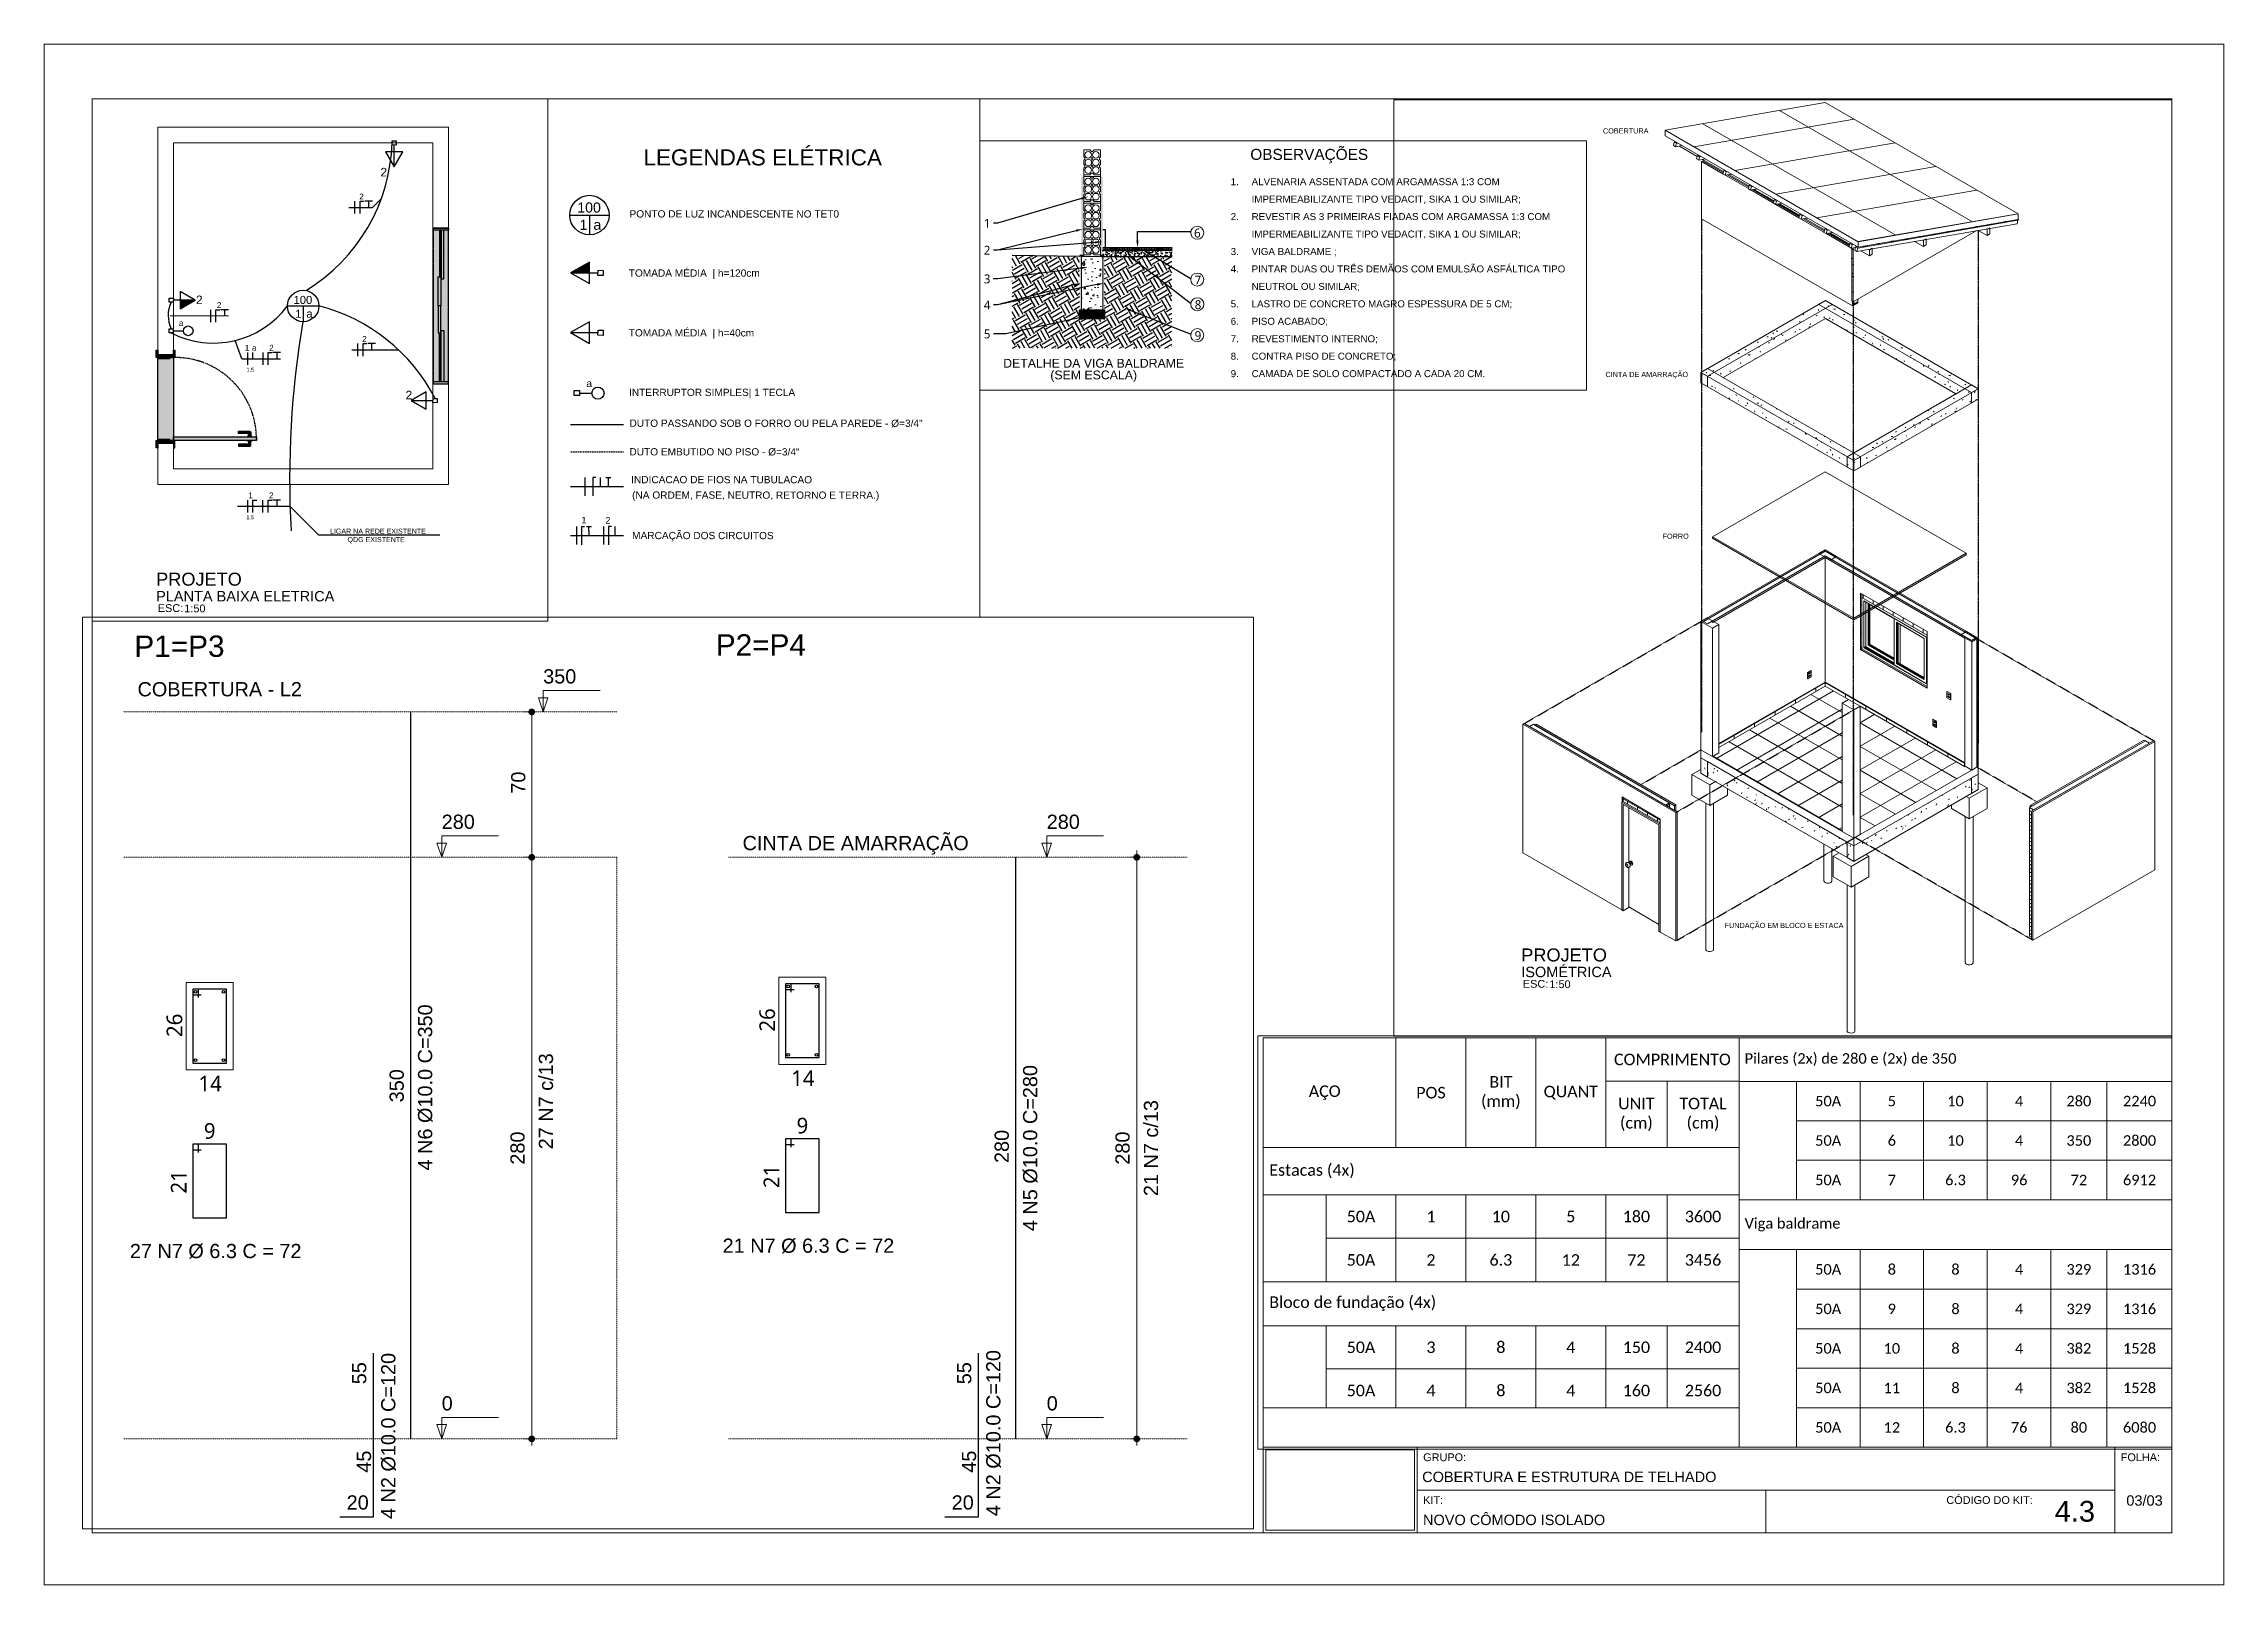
# Paper-space layout '03-ESTRUTURAS' of a CAD drawing. Header units: inches, sheet in millimetres. Extents: x 0 to 420, y 0 to 297.
# The model-space entities are those that its viewports show. They can reach past a viewport. Long polylines and large blocks are cut down to what shows.
import ezdxf
from ezdxf import colors
from ezdxf.entities.mleader import LeaderData, LeaderLine
from ezdxf.enums import TextEntityAlignment as Align
from ezdxf.math import Vec2, Vec3

# ---------------------------------------------------------------- set-up
doc = ezdxf.new("R2010")
doc.units = ezdxf.units.IN
doc.header["$MEASUREMENT"] = 0
doc.header["$XCLIPFRAME"] = 0
for name, pattern in [('DASHDOT2', [0.5, 0.25, -0.125, 0, -0.125]), ('DASHED2', [9.525, 6.35, -3.175]), ('HIDDEN', [0.375, 0.25, -0.125]), ('HIDDEN2', [0.1875, 0.125, -0.0625])]:
    doc.linetypes.add(name, pattern=pattern)
doc.layers.get('0').update_dxf_attribs({"color": 8})
doc.layers.get('DEFPOINTS').update_dxf_attribs({"lineweight": 0})
for name, color, linetype, lineweight in [('0.01-PRO', 253, 'HIDDEN2', 0), ('Dispositivos elétricos', 7, 'Continuous', 20), ('DT-Cotas', 9, 'Continuous', 5), ('DT-Forma', 5, 'Continuous', 5), ('DT-TEXTOS', 2, 'Continuous', 20), ('EST- 0', 7, 'Continuous', 20), ('EST- 1', 1, 'Continuous', 9), ('EST- 3', 3, 'Continuous', 0), ('EST- 4', 4, 'Continuous', 0), ('Forros', 7, 'Continuous', 20), ('Janelas', 7, 'Continuous', 9), ('LC-Textos', 3, 'Continuous', 20), ('Montantes de parede cortina', 7, 'Continuous', 20), ('Padrão de superfície', 7, 'Continuous', 20), ('Paredes', 7, 'Continuous', 20), ('Pilares estruturais', 7, 'Continuous', 20), ('Pisos', 7, 'Continuous', 20), ('Portas', 7, 'Continuous', 20), ('PS-FLH', 2, 'Continuous', 0), ('Quadro estrutural', 7, 'Continuous', 20), ('SÍMBOLOS', 10, 'Continuous', 5), ('Telhados', 7, 'Continuous', 20)]:
    doc.layers.add(name, color=color, linetype=linetype, lineweight=lineweight)
for name, color, linetype in [('AR-ALV-CRT', 4, 'Continuous'), ('ARQ-CHA', 12, 'DASHDOT2'), ('ARQ-COTA-25', 12, 'Continuous'), ('ARQ-TXT-02', 2, 'Continuous'), ('ARQ-TXT-03', 3, 'Continuous'), ('ARQ-TXT-04', 4, 'Continuous'), ('ARQ-TXT-75', 2, 'Continuous'), ('Camada 1', 7, 'Continuous'), ('DI-Linhas_do_quadro', 1, 'Continuous'), ('DT-ARMADURA', 6, 'Continuous'), ('DT-ARMADURA_NEG', 6, 'Continuous'), ('DT-BARRAS_CORTE', 5, 'Continuous'), ('DT-TÍTULO', 3, 'Continuous'), ('EL-Pto de luz', 2, 'Continuous'), ('EL-Textos_pontos', 2, 'Continuous'), ('ELE-VT3', 30, 'Continuous'), ('ELETRODUTO_TETO', 2, 'Continuous'), ('EST - Cotas', 152, 'Continuous'), ('EST- 251', 251, 'Continuous'), ('PROJECÃO', 1, 'HIDDEN'), ('Texto', 3, 'Continuous')]:
    doc.layers.add(name, color=color, linetype=linetype)
doc.styles.add('Arial', font='ARIALUNI.ttf')
doc.styles.add('ARIAL 1mm', font='arial.ttf', dxfattribs={"height": 0.1})
doc.styles.add('Codhab', font='')
doc.styles.add('ELE-SIMB-12MM', font='arial.ttf', dxfattribs={"height": 0.12})
doc.styles.add('MtXpl_Arial', font='arial.ttf')
doc.styles.add('R60-50', font='arial.ttf', dxfattribs={"height": 0.08})
doc.styles.get('Codhab').set_extended_font_data('Roboto')
picture_1 = doc.add_image_def('image1.png', size_in_pixel=(3125, 3125))
pattern_1 = [(330, (31543.71, 20819.48), (431.052, -124.434), [20.532, -352.771, -2364.247]), (330, (31543.71, 20819.48), (431.052, -124.434), [-373.302, 20.532, -352.771, -1990.945]), (330, (31543.71, 20819.48), (431.052, -124.434), [-746.604, 20.532, -726.073, -1244.341]), (330, (31543.71, 20819.48), (431.052, -124.434), [-1493.209, 20.532, -352.771, -871.039]), (330, (31543.71, 20819.48), (431.052, -124.434), [-1866.511, 20.532, -228.337, -622.17]), (330, (31543.71, 20819.48), (431.052, -124.434), [-2115.379, 20.532, -601.639]), (111.206, (31705.36, 20788.37), (-308.8514, 547.15144), [24.578, -422.296, -2830.205]), (111.206, (31705.36, 20788.37), (-308.8514, 547.15144), [-446.875, 24.578, -422.296, -2383.331]), (111.206, (31705.36, 20788.37), (-308.8514, 547.15144), [-893.749, 24.578, -869.171, -1489.582]), (111.206, (31705.36, 20788.37), (-308.8514, 547.15144), [-1787.498, 24.578, -422.296, -1042.707]), (111.206, (31705.36, 20788.37), (-308.8514, 547.15144), [-2234.373, 24.578, -273.338, -744.791]), (111.206, (31705.36, 20788.37), (-308.8514, 547.15144), [-2532.289, 24.578, -720.213]), (234.896, (31759.24, 21006.13), (-122.2017, -422.7165), [15.46, -265.631, -1780.244]), (234.896, (31759.24, 21006.13), (-122.2017, -422.7165), [-281.091, 15.46, -265.631, -1499.153]), (234.896, (31759.24, 21006.13), (-122.2017, -422.7165), [-562.182, 15.46, -546.722, -936.971]), (234.896, (31759.24, 21006.13), (-122.2017, -422.7165), [-1124.365, 15.46, -265.631, -655.879]), (234.896, (31759.24, 21006.13), (-122.2017, -422.7165), [-1405.456, 15.46, -171.934, -468.485]), (234.896, (31759.24, 21006.13), (-122.2017, -422.7165), [-1592.85, 15.46, -453.025])]
pattern_2 = [(0, (27626.345, 15581.21), (609.6, 87.988), [25.146, -432.054, 25.146, -2870.454]), (0, (27626.345, 15581.21), (609.6, 87.988), [-482.346, -432.054, 25.146, -889.254, -1524]), (0, (27626.345, 15581.21), (609.6, 87.988), [-1828.8, 25.146, -432.054, 25.146, -1041.654]), (0, (27626.345, 15581.21), (609.6, 87.988), [-2311.146, -279.654, 25.146, -736.854]), (135, (27854.94, 15625.21), (-436.782, 260.8057), [17.781, -305.508, -2047.498]), (135, (27854.94, 15625.21), (-436.782, 260.8057), [-323.289, 17.781, -305.508, -1724.209]), (135, (27854.94, 15625.21), (-436.782, 260.8057), [-646.578, 17.781, -628.798, -1077.631]), (135, (27854.94, 15625.21), (-436.782, 260.8057), [-1293.157, 17.781, -305.508, -754.342]), (135, (27854.94, 15625.21), (-436.782, 260.8057), [-1616.446, 17.781, -197.745, -538.815]), (135, (27854.94, 15625.21), (-436.782, 260.8057), [-1831.972, 17.781, -521.034]), (225, (27931.15, 15801.18), (-172.8176, -348.7939), [17.781, -305.508, -2047.498]), (225, (27931.15, 15801.18), (-172.8176, -348.7939), [-323.289, 17.781, -305.508, -1724.209]), (225, (27931.15, 15801.18), (-172.8176, -348.7939), [-646.578, 17.781, -628.798, -1077.631]), (225, (27931.15, 15801.18), (-172.8176, -348.7939), [-1293.157, 17.781, -305.508, -754.342]), (225, (27931.15, 15801.18), (-172.8176, -348.7939), [-1616.446, 17.781, -197.745, -538.815]), (225, (27931.15, 15801.18), (-172.8176, -348.7939), [-1831.972, 17.781, -521.034])]
pattern_3 = [(330, (31543.71, 20819.48), (431.052, -124.434), [20.532, -352.771, -2364.247]), (330, (31543.71, 20819.48), (431.052, -124.434), [-373.302, 20.532, -352.771, -1990.945]), (330, (31543.71, 20819.48), (431.052, -124.434), [-746.604, 20.532, -726.073, -1244.341]), (330, (31543.71, 20819.48), (431.052, -124.434), [-1493.209, 20.532, -352.771, -871.039]), (330, (31543.71, 20819.48), (431.052, -124.434), [-1866.511, 20.532, -228.337, -622.17]), (330, (31543.71, 20819.48), (431.052, -124.434), [-2115.379, 20.532, -601.639]), (111.206, (31705.36, 20788.37), (-308.8514, 547.1514), [24.578, -422.296, -2830.205]), (111.206, (31705.36, 20788.37), (-308.8514, 547.1514), [-446.875, 24.578, -422.296, -2383.331]), (111.206, (31705.36, 20788.37), (-308.8514, 547.1514), [-893.749, 24.578, -869.171, -1489.582]), (111.206, (31705.36, 20788.37), (-308.8514, 547.1514), [-1787.498, 24.578, -422.296, -1042.707]), (111.206, (31705.36, 20788.37), (-308.8514, 547.1514), [-2234.373, 24.578, -273.338, -744.791]), (111.206, (31705.36, 20788.37), (-308.8514, 547.1514), [-2532.289, 24.578, -720.213]), (234.896, (31759.24, 21006.13), (-122.2017, -422.7165), [15.46, -265.63, -1780.244]), (234.896, (31759.24, 21006.13), (-122.2017, -422.7165), [-281.091, 15.46, -265.631, -1499.153]), (234.896, (31759.24, 21006.13), (-122.2017, -422.7165), [-562.182, 15.46, -546.722, -936.971]), (234.896, (31759.24, 21006.13), (-122.2017, -422.7165), [-1124.365, 15.46, -265.631, -655.879]), (234.896, (31759.24, 21006.13), (-122.2017, -422.7165), [-1405.456, 15.46, -171.934, -468.485]), (234.896, (31759.24, 21006.13), (-122.2017, -422.7165), [-1592.85, 15.46, -453.025])]
pattern_4 = [(30, (22921.21, 21274.29), (431.052, 373.302), [20.532, -352.77, -2364.247]), (30, (22921.21, 21274.29), (431.052, 373.302), [-373.302, 20.532, -352.771, -1990.945]), (30, (22921.21, 21274.29), (431.052, 373.302), [-746.604, 20.532, -726.073, -1244.341]), (30, (22921.21, 21274.29), (431.052, 373.302), [-1493.209, 20.532, -352.771, -871.039]), (30, (22921.21, 21274.29), (431.052, 373.302), [-1866.511, 20.532, -228.337, -622.17]), (30, (22921.21, 21274.29), (431.052, 373.302), [-2115.38, 20.532, -601.64]), (125.104, (23082.86, 21429.84), (-308.852, 190.5196), [15.46, -265.63, -1780.244]), (125.104, (23082.86, 21429.84), (-308.852, 190.5196), [-281.091, 15.46, -265.631, -1499.153]), (125.104, (23082.86, 21429.84), (-308.852, 190.5196), [-562.182, 15.46, -546.722, -936.971]), (125.104, (23082.86, 21429.84), (-308.852, 190.5196), [-1124.365, 15.46, -265.631, -655.879]), (125.104, (23082.86, 21429.84), (-308.852, 190.5196), [-1405.456, 15.46, -171.934, -468.485]), (125.104, (23082.86, 21429.84), (-308.852, 190.5196), [-1592.85, 15.46, -453.025]), (248.794, (23136.74, 21709.81), (-122.2006, -563.822), [24.578, -422.296, -2830.205]), (248.794, (23136.74, 21709.81), (-122.2006, -563.822), [-446.875, 24.578, -422.296, -2383.331]), (248.794, (23136.74, 21709.81), (-122.2006, -563.822), [-893.749, 24.578, -869.171, -1489.582]), (248.794, (23136.74, 21709.81), (-122.2006, -563.822), [-1787.498, 24.578, -422.296, -1042.707]), (248.794, (23136.74, 21709.81), (-122.2006, -563.822), [-2234.373, 24.578, -273.338, -744.791]), (248.794, (23136.74, 21709.81), (-122.2006, -563.822), [-2532.29, 24.578, -720.213])]

psp = doc.layouts.new('03-ESTRUTURAS')

# ---------------------------------------------------------------- texts
at = {"layer": 'ARQ-TXT-75', "color": 3, "attachment_point": 1, "style": 'MtXpl_Arial'}
for s, width, insert, char_height in [('GRUPO:', 133.1774, (265.64, 25.45), 1.5), ('FOLHA:', 133.1774, (399.97, 25.45), 1.5), ('COBERTURA E ESTRUTURA DE TELHADO', 133.1774, (265.45, 21.92), 2), ('KIT:', 133.1774, (265.64, 17.2), 1.5), ('CÓDIGO DO KIT:', 133.1774, (366.39, 17.2), 1.5), ('03/03', 9.8498, (401.05, 17.37), 2), ('NOVO CÔMODO ISOLADO ', 133.1774, (265.61, 13.63), 2), ('4.3', 133.1774, (387.25, 16.29), 4)]:
    psp.add_mtext_dynamic_manual_height_columns(s, width=width, gutter_width=5.35, heights=[0], dxfattribs=dict(at, insert=insert, char_height=char_height))

msp = doc.modelspace()

# ---------------------------------------------------------------- texts
at = {"layer": 'AR-ALV-CRT', "color": 2, "char_height": 0.1, "attachment_point": 2, "style": 'Arial'}
for s, insert in [('COBERTURA', (-289.8993, -4.7154)), ('CINTA DE AMARRAÇÃO ', (-289.4947, -9.4066)), ('FORRO', (-288.9381, -12.5218)), ('FUNDAÇÃO EM BLOCO E ESTACA', (-286.8509, -20.0178))]:
    msp.add_mtext_dynamic_manual_height_columns(s, width=2.746554, gutter_width=0.35, heights=[0.8017], dxfattribs=dict(at, insert=insert))
at = {"layer": 'DT-ARMADURA', "color": 2, "style": 'Arial'}
for s, p in [('4 N6 %%C10.0 C=350', (-335.7775, -16.9048)), ('4 N5 %%C10.0 C=280', (-332.8647, -17.1969)), ('4 N2 %%C10.0 C=120', (-335.9548, -18.583)), ('4 N2 %%C10.0 C=120', (-333.0421, -18.5691))]:
    msp.add_text(s, height=0.068428, rotation=90, dxfattribs=at).set_placement(p, align=Align.CENTER)
for s, p in [('350', (-335.9143, -16.9766)), ('280', (-333.0015, -17.2687)), ('55', (-336.095, -18.334)), ('55', (-333.1822, -18.334)), ('45', (-336.072, -18.7598)), ('45', (-333.1592, -18.7598))]:
    msp.add_text(s, height=0.06843, rotation=90, dxfattribs=at).set_placement(p)
for p in [(-336.1894, -18.9372), (-333.2766, -18.9372)]:
    msp.add_text('20', height=0.06843, dxfattribs=at).set_placement(p)
at = {"layer": 'DT-ARMADURA_NEG', "color": 2, "style": 'Arial'}
for s, p in [('27 N7 c/13', (-335.1958, -16.9716)), ('21 N7 c/13', (-332.283, -17.1969))]:
    msp.add_text(s, height=0.06843, rotation=90, dxfattribs=at).set_placement(p, align=Align.CENTER)
at = {"layer": 'DT-Cotas', "style": 'Arial'}
msp.add_text('70', height=0.06843, rotation=90, dxfattribs=at).set_placement((-335.3292, -15.4905))
for p in [(-335.3327, -17.1969), (-332.4199, -17.1969)]:
    msp.add_text('280', height=0.06843, rotation=90, dxfattribs=at).set_placement(p, align=Align.CENTER)
at = {"layer": 'DT-TEXTOS', "style": 'Arial'}
for s, height, p in [('350', 0.06843, (-335.2433, -14.96)), ('COBERTURA - L2', 0.068428, (-337.1962, -15.0219)), ('280', 0.06843, (-335.7318, -15.66)), ('280', 0.06843, (-332.8191, -15.66)), ('CINTA DE AMARRAÇÃO', 0.068428, (-334.2834, -15.7626)), ('21 N7 Ø 6.3 C = 72', 0.068428, (-334.3794, -17.7009)), ('27 N7 Ø 6.3 C = 72', 0.068428, (-337.233, -17.7267)), ('0', 0.0684, (-335.7318, -18.46)), ('0', 0.0684, (-332.8191, -18.46))]:
    msp.add_text(s, height=height, dxfattribs=at).set_placement(p)
at = {"layer": 'DT-TÍTULO', "style": 'Arial'}
for s, p in [('P1=P3', (-337.2116, -14.8318)), ('P2=P4', (-334.4123, -14.8255))]:
    msp.add_text(s, height=0.10264, dxfattribs=at).set_placement(p)
at = {"layer": 'EL-Textos_pontos', "transparency": 33554687, "style": 'Arial'}
for s, p in [('LIGAR NA REDE EXISTENTE', (-305.6661, -10.5333)), ('QDG EXISTENTE', (-305.4973, -10.6142))]:
    msp.add_text(s, height=0.048804, dxfattribs=at).set_placement(p)
at = {"layer": 'ELE-VT3', "style": 'Arial'}
for s, rotation, p in [('1', 358.47788, (-307.8344, -15.8497)), ('2', 359.78926, (-307.6493, -15.8517))]:
    msp.add_text(s, height=0.0493, rotation=rotation, dxfattribs=at).set_placement(p, align=Align.BOTTOM_CENTER)
at = {"layer": 'ELE-VT3', "attachment_point": 1, "style": 'ARIAL 1mm'}
for s, insert, char_height, width in [('a', (-306.4175, -8.7147), 0.0562, 0.046401), ('1.5', (-306.4697, -8.9354), 0.03767, 0.031073), ('1.5', (-306.4704, -10.3564), 0.03767, 0.031073)]:
    msp.add_mtext(s, dxfattribs=dict(at, insert=insert, char_height=char_height, width=width))
at = {"layer": 'ELE-VT3', "style": 'ARIAL 1mm'}
for tag, height, p in [('2', 0.0825, (-305.1481, -7.052)), ('2', 0.0562, (-305.3622, -7.2865)), ('2', 0.0825, (-306.9242, -8.2815)), ('2', 0.0562, (-306.7329, -8.3314)), ('2', 0.0562, (-305.3333, -8.6576)), ('1', 0.0562, (-306.4644, -8.743)), ('2', 0.0562, (-306.2303, -8.743)), ('2', 0.0825, (-304.9058, -9.198)), ('1', 0.0562, (-306.4296, -10.164)), ('2', 0.0562, (-306.231, -10.164))]:
    msp.add_attdef(tag, text='1', height=height, dxfattribs=at).set_placement(p, align=Align.MIDDLE_CENTER)
at = {"layer": 'EST - Cotas', "linetype": 'Continuous', "style": 'Codhab'}
for s, p in [('26', (-336.9807, -16.6621)), ('26', (-334.1271, -16.6362)), ('21', (-334.1067, -17.3897)), ('21', (-336.9603, -17.4155))]:
    msp.add_text(s, height=0.07539, rotation=90, dxfattribs=at).set_placement(p)
for s, height, p in [('14', 0.07539, (-336.903, -16.9239)), ('14', 0.07539, (-334.0494, -16.898)), ('9', 0.0754, (-336.8769, -17.1519)), ('9', 0.0754, (-334.0233, -17.1261))]:
    msp.add_text(s, height=height, dxfattribs=at).set_placement(p)
at = {"layer": 'EST- 1', "linetype": 'Continuous', "char_height": 0.0855, "attachment_point": 1, "style": 'Codhab'}
for s, insert in [('1', (-346.2338, -15.2219)), ('6', (-344.2094, -15.3152)), ('2', (-346.2338, -15.4814)), ('3', (-346.2338, -15.7572)), ('7', (-344.2037, -15.7672)), ('4', (-346.2338, -16.0085)), ('8', (-344.2028, -16.0053)), ('5', (-346.2338, -16.2869)), ('9', (-344.2041, -16.3031))]:
    msp.add_mtext(s, dxfattribs=dict(at, insert=insert))
at = {"layer": 'EST- 1', "style": 'Codhab'}
for s, insert, char_height, width, attachment_point in [('{\\fCalibri|b0|i0|c0|p34;Pilares (2x) de 280 e (2x) de 350}', (-323.5691, -15.4348), 0.151609, 3.418417, 4), ('{\\fCalibri|b0|i0|c0;COMPRIMENTO', (-324.6122, -15.4331), 0.166538, 1.748119, 5), ('{\\fCalibri|b0|i0|c0;BIT (mm)', (-327.0896, -15.913), 0.166538, 0.832821, 5), ('{\\fCalibri|b0|i0|c0;AÇO', (-329.6341, -15.913), 0.166538, 4.764868, 5), ('{\\fCalibri|b0|i0|c0;POS', (-328.0994, -15.913), 0.166538, 0.832821, 5), ('{\\fCalibri|b0|i0|c0;QUANT', (-326.0797, -15.913), 0.166538, 0.832821, 5), ('{\\fCalibri|b0|i0|c0;50A', (-322.3624, -16.0346), 0.151609, 0.758167, 5), ('{\\fCalibri|b0|i0|c0|p34;5}', (-321.443, -16.0346), 0.151609, 0.758167, 5), ('{\\fCalibri|b0|i0|c0|p34;10}', (-320.5237, -16.0346), 0.151609, 0.785798, 5), ('{\\fCalibri|b0|i0|c0|p34;280}', (-318.7419, -16.0346), 0.151609, 0.785798, 5), ('{\\fCalibri|b0|i0|c0|p34;2240}', (-317.8656, -16.0346), 0.151609, 0.785798, 5), ('{\\fCalibri|b0|i0|c0;UNIT (cm)', (-325.1323, -16.2264), 0.166538, 0.707918, 5), ('{\\fCalibri|b0|i0|c0;TOTAL (cm)', (-324.1698, -16.2264), 0.166538, 0.863173, 5), ('{\\fCalibri|b0|i0|c0|p34;4}', (-319.6044, -16.0346), 0.151609, 0.785798, 5), ('{\\fCalibri|b0|i0|c0;50A', (-322.3624, -16.604), 0.151609, 0.758167, 5), ('{\\fCalibri|b0|i0|c0|p34;6}', (-321.443, -16.604), 0.151609, 0.758167, 5), ('{\\fCalibri|b0|i0|c0|p34;10}', (-320.5237, -16.604), 0.151609, 0.785798, 5), ('{\\fCalibri|b0|i0|c0|p34;4}', (-319.6044, -16.604), 0.151609, 0.785798, 5), ('{\\fCalibri|b0|i0|c0|p34;350}', (-318.7419, -16.604), 0.151609, 0.785798, 5), ('{\\fCalibri|b0|i0|c0|p34;2800}', (-317.8656, -16.604), 0.151609, 0.785798, 5), ('{\\fCalibri|b0|i0|c0|p34;Estacas (4x)}', (-330.4348, -17.0474), 0.166538, 3.755018, 4), ('{\\fCalibri|b0|i0|c0;50A', (-322.3624, -17.1741), 0.151609, 0.758167, 5), ('{\\fCalibri|b0|i0|c0|p34;7}', (-321.443, -17.1741), 0.151609, 0.758167, 5), ('{\\fCalibri|b0|i0|c0|p34;6.3}', (-320.5237, -17.1741), 0.151609, 0.785798, 5), ('{\\fCalibri|b0|i0|c0|p34;96}', (-319.6044, -17.1741), 0.151609, 0.785798, 5), ('{\\fCalibri|b0|i0|c0|p34;72}', (-318.7419, -17.1741), 0.151609, 0.785798, 5), ('{\\fCalibri|b0|i0|c0|p34;6912}', (-317.8656, -17.1741), 0.151609, 0.785798, 5), ('{\\fCalibri|b0|i0|c0;50A', (-329.1093, -17.702), 0.166538, 0.832821, 5), ('{\\fCalibri|b0|i0|c0;1', (-328.0994, -17.702), 0.166538, 0.832821, 5), ('{\\fCalibri|b0|i0|c0;10', (-327.0896, -17.702), 0.166538, 0.832821, 5), ('{\\fCalibri|b0|i0|c0|p34;5}', (-326.0797, -17.702), 0.166538, 0.832821, 5), ('{\\fCalibri|b0|i0|c0|p34;180}', (-325.1323, -17.702), 0.166538, 0.863173, 5), ('{\\fCalibri|b0|i0|c0|p34;3600}', (-324.1698, -17.702), 0.166538, 0.863173, 5), ('{\\fCalibri|b0|i0|c0|p34;Viga baldrame}', (-323.5691, -17.8195), 0.151609, 3.418417, 4), ('{\\fCalibri|b0|i0|c0;50A', (-329.1093, -18.3289), 0.166538, 0.832821, 5), ('{\\fCalibri|b0|i0|c0;2', (-328.0994, -18.3289), 0.166538, 0.832821, 5), ('{\\fCalibri|b0|i0|c0|p34;6.3}', (-327.0896, -18.3289), 0.166538, 0.832821, 5), ('{\\fCalibri|b0|i0|c0|p34;12}', (-326.0797, -18.3289), 0.166538, 0.832821, 5), ('{\\fCalibri|b0|i0|c0|p34;72}', (-325.1323, -18.3289), 0.166538, 0.863173, 5), ('{\\fCalibri|b0|i0|c0|p34;3456}', (-324.1698, -18.3289), 0.166538, 0.863173, 5), ('{\\fCalibri|b0|i0|c0;50A', (-322.3624, -18.4649), 0.151609, 0.758167, 5), ('{\\fCalibri|b0|i0|c0|p34;8}', (-321.443, -18.4649), 0.151609, 0.758167, 5), ('{\\fCalibri|b0|i0|c0|p34;8}', (-320.5237, -18.4649), 0.151609, 0.758167, 5), ('{\\fCalibri|b0|i0|c0|p34;4}', (-319.6044, -18.4649), 0.151609, 0.758167, 5), ('{\\fCalibri|b0|i0|c0|p34;329}', (-318.7419, -18.4649), 0.151609, 0.64446, 5), ('{\\fCalibri|b0|i0|c0|p34;1316}', (-317.8656, -18.4649), 0.151609, 0.785798, 5), ('{\\fCalibri|b0|i0|c0|p34;Bloco de fundação (4x)}', (-330.4348, -18.9603), 0.166538, 3.755018, 4), ('{\\fCalibri|b0|i0|c0;50A', (-322.3624, -19.0356), 0.151609, 0.758167, 5), ('{\\fCalibri|b0|i0|c0|p34;9}', (-321.443, -19.0356), 0.151609, 0.758167, 5), ('{\\fCalibri|b0|i0|c0|p34;8}', (-320.5237, -19.0356), 0.151609, 0.758167, 5), ('{\\fCalibri|b0|i0|c0|p34;4}', (-319.6044, -19.0356), 0.151609, 0.758167, 5), ('{\\fCalibri|b0|i0|c0|p34;329}', (-318.7419, -19.0356), 0.151609, 0.64446, 5), ('{\\fCalibri|b0|i0|c0|p34;1316}', (-317.8656, -19.0356), 0.151609, 0.785798, 5), ('{\\fCalibri|b0|i0|c0;50A', (-329.1093, -19.5905), 0.166538, 0.832821, 5), ('{\\fCalibri|b0|i0|c0|p34;3}', (-328.0994, -19.5905), 0.166538, 0.863173, 5), ('{\\fCalibri|b0|i0|c0;8', (-327.0896, -19.5893), 0.166538, 0.863173, 5), ('{\\fCalibri|b0|i0|c0|p34;4}', (-326.0797, -19.5905), 0.166538, 0.863173, 5), ('{\\fCalibri|b0|i0|c0|p34;150}', (-325.1323, -19.5905), 0.166538, 0.863173, 5), ('{\\fCalibri|b0|i0|c0|p34;2400}', (-324.1698, -19.5905), 0.166538, 0.863173, 5), ('{\\fCalibri|b0|i0|c0|p34;8}', (-320.5237, -19.6063), 0.151609, 0.758167, 5), ('{\\fCalibri|b0|i0|c0|p34;382}', (-318.7419, -19.6063), 0.151609, 0.64446, 5), ('{\\fCalibri|b0|i0|c0|p34;1528}', (-317.8656, -19.6063), 0.151609, 0.785798, 5), ('{\\fCalibri|b0|i0|c0;50A', (-322.3624, -19.6063), 0.151609, 0.758167, 5), ('{\\fCalibri|b0|i0|c0|p34;10}', (-321.443, -19.6063), 0.151609, 0.758167, 5), ('{\\fCalibri|b0|i0|c0|p34;4}', (-319.6044, -19.6063), 0.151609, 0.758167, 5), ('{\\fCalibri|b0|i0|c0;50A', (-329.1093, -20.2153), 0.166538, 0.832821, 5), ('{\\fCalibri|b0|i0|c0|p34;4}', (-328.0994, -20.2153), 0.166538, 0.863173, 5), ('{\\fCalibri|b0|i0|c0;8', (-327.0896, -20.2145), 0.166538, 0.863173, 5), ('{\\fCalibri|b0|i0|c0|p34;4}', (-326.0797, -20.2153), 0.166538, 0.863173, 5), ('{\\fCalibri|b0|i0|c0|p34;160}', (-325.1323, -20.2153), 0.166538, 0.863173, 5), ('{\\fCalibri|b0|i0|c0|p34;2560}', (-324.1698, -20.2153), 0.166538, 0.863173, 5), ('{\\fCalibri|b0|i0|c0;50A', (-322.3624, -20.177), 0.151609, 0.758167, 5), ('{\\fCalibri|b0|i0|c0|p34;11}', (-321.443, -20.177), 0.151609, 0.758167, 5), ('{\\fCalibri|b0|i0|c0|p34;8}', (-320.5237, -20.177), 0.151609, 0.758167, 5), ('{\\fCalibri|b0|i0|c0|p34;4}', (-319.6044, -20.177), 0.151609, 0.758167, 5), ('{\\fCalibri|b0|i0|c0|p34;382}', (-318.7419, -20.177), 0.151609, 0.64446, 5), ('{\\fCalibri|b0|i0|c0|p34;1528}', (-317.8656, -20.177), 0.151609, 0.785798, 5), ('{\\fCalibri|b0|i0|c0;50A', (-322.3624, -20.7477), 0.151609, 0.758167, 5), ('{\\fCalibri|b0|i0|c0|p34;12}', (-321.443, -20.7477), 0.151609, 0.758167, 5), ('{\\fCalibri|b0|i0|c0|p34;6.3}', (-320.5237, -20.7477), 0.151609, 0.758167, 5), ('{\\fCalibri|b0|i0|c0|p34;76}', (-319.6044, -20.7477), 0.151609, 0.758167, 5), ('{\\fCalibri|b0|i0|c0|p34;80}', (-318.7419, -20.7477), 0.151609, 0.64446, 5), ('{\\fCalibri|b0|i0|c0|p34;6080}', (-317.8656, -20.7477), 0.151609, 0.785798, 5)]:
    msp.add_mtext(s, dxfattribs=dict(at, insert=insert, char_height=char_height, width=width, attachment_point=attachment_point))
at = {"layer": 'LC-Textos', "linetype": 'Continuous', "attachment_point": 8, "line_spacing_factor": 0.798, "style": 'Arial'}
for s, insert, char_height, width in [('OBSERVAÇÕES', (-343.1006, -14.6864), 0.1059, 2.039942), ('DETALHE DA VIGA BALDRAME\\P(SEM ESCALA)', (-345.1758, -16.7926), 0.08472, 3.52299)]:
    msp.add_mtext(s, dxfattribs=dict(at, insert=insert, char_height=char_height, width=width))
at = {"layer": 'SÍMBOLOS', "color": 2, "insert": (-343.8565, -14.8301), "char_height": 0.0672, "attachment_point": 1, "style": 'R60-50'}
msp.add_mtext_dynamic_manual_height_columns('\\pxi-3,l3,sm1.5,t3;1.^IALVENARIA ASSENTADA COM ARGAMASSA 1:3 COM IMPERMEABILIZANTE TIPO VEDACIT, SIKA 1 OU SIMILAR;\\P2.^IREVESTIR AS 3 PRIMEIRAS FIADAS COM ARGAMASSA 1:3 COM IMPERMEABILIZANTE TIPO VEDACIT, SIKA 1 OU SIMILAR;\\P3.^IVIGA BALDRAME ;\\P4.^IPINTAR DUAS OU TRÊS DEMÃOS COM EMULSÃO ASFÁLTICA TIPO NEUTROL OU SIMILAR;\\P5.^ILASTRO DE CONCRETO MAGRO ESPESSURA DE 5 CM;\\P6.^IPISO ACABADO;\\P7.^IREVESTIMENTO INTERNO;\\P8.^ICONTRA PISO DE CONCRETO;\\P9.^ICAMADA DE SOLO COMPACTADO A CADA 20 CM.   ', width=3.384554, gutter_width=100, heights=[17.7114], dxfattribs=at)
at = {"layer": 'Texto', "linetype": 'Continuous', "transparency": 33554687, "style": 'Arial'}
msp.add_text('LEGENDAS ELÉTRICA', height=0.123749, dxfattribs=at).set_placement((-307.3758, -13.0816))
at = {"layer": 'Texto', "transparency": 33554687, "style": 'Arial'}
for s, p in [('PONTO DE LUZ INCANDESCENTE NO TET0', (-307.4831, -13.482)), ('TOMADA MÉDIA  | h=120cm', (-307.4888, -13.937)), ('TOMADA MÉDIA  | h=40cm', (-307.4888, -14.3973)), ('INTERRUPTOR SIMPLES| 1 TECLA ', (-307.4866, -14.8552)), ('DUTO PASSANDO SOB O FORRO OU PELA PAREDE - %%C=3/4" ', (-307.4837, -15.0925)), ('DUTO EMBUTIDO NO PISO - %%C=3/4" ', (-307.4837, -15.3126)), ('INDICACAO DE FIOS NA TUBULACAO', (-307.4702, -15.5267)), ('(NA ORDEM, FASE, NEUTRO, RETORNO E TERRA.)', (-307.463, -15.6456)), ('MARCAÇÃO DOS CIRCUITOS', (-307.463, -15.9568))]:
    msp.add_text(s, height=0.055687, rotation=359.97579, dxfattribs=at).set_placement(p)

# ---------------------------------------------------------------- blocks, each defined once
blk = doc.blocks.new('modelo carimbo final Leandro')
at = {"layer": 'PS-FLH', "linetype": 'Continuous'}
for p, q in [((224.82, -60.67), (399.82, -60.67)), ((254.49, -68.92), (388.82, -68.92)), ((224.82, -77.17), (399.82, -77.17))]:
    blk.add_line(p, q, dxfattribs=at)
at = {"layer": 'PS-FLH'}
for p, q in [((224.82, -60.67), (224.82, -77.17)), ((254.49, -60.67), (254.49, -77.17)), ((388.82, -60.67), (388.82, -77.17)), ((321.65, -68.92), (321.65, -77.17))]:
    blk.add_line(p, q, dxfattribs=at)
at = {"layer": 'PS-FLH', "linetype": 'Continuous'}
blk.add_lwpolyline([(399.82, -60.67), (399.82, -77.17)], dxfattribs=at)
image = blk.add_image(picture_1, insert=(224.82, -83.75), size_in_units=(29.67, 29.67), dxfattribs=at)
image.set_boundary_path([(54.2, 747.8), (3069.8, 2376.2)])
blk = doc.blocks.new('SCOD-SIM-NOME')
at = {"layer": 'ARQ-TXT-02', "insert": (0.016, 0.158), "char_height": 0.075, "attachment_point": 1, "style": 'Arial'}
blk.add_mtext_dynamic_manual_height_columns('ESC:', width=0.00344, gutter_width=0.625, heights=[0], dxfattribs=at)
at = {"layer": 'ARQ-TXT-02', "style": 'Arial'}
blk.add_attdef('ESCALA', (0.271, 0.08), '', height=0.075, dxfattribs=at)
at = {"layer": 'ARQ-TXT-03', "style": 'Arial'}
blk.add_attdef('DESENHO', (0, 0.185), '', height=0.1, dxfattribs=at)
at = {"layer": 'ARQ-TXT-04', "style": 'Arial'}
blk.add_attdef('MATÉRIA', text='', height=0.125, dxfattribs=at).set_placement((0, 0.299), align=Align.BOTTOM_LEFT)
blk = doc.blocks.new('*U516')
for p, q in [((-0.0685, 0), (-0.0123, 0)), ((-0.0404, 0), (-0.0404, -0.0281))]:
    blk.add_line(p, q)
blk.add_circle((-0.0404, 0), 0.0281)
at = {"style": 'ELE-SIMB-12MM'}
blk.add_attdef('POTENCIA', text='', height=0.0144, dxfattribs=at).set_placement((-0.0409, 0.0035), align=Align.CENTER)
blk.add_attdef('CIRCUITO', text='', height=0.0144, dxfattribs=at).set_placement((-0.0433, -0.0212), align=Align.RIGHT)
blk.add_attdef('INTERRUPTOR', (-0.0347, -0.021), '', height=0.0144, dxfattribs=at)
blk = doc.blocks.new('*U511')
at = {"layer": 'ELE-VT3'}
blk.add_lwpolyline([(-0.026, 0.026), (0.026, 0.026), (0.026, -0.026), (-0.026, -0.026)], close=True, dxfattribs=at)
blk.add_lwpolyline([(0.026, 0), (0.154, 0)], dxfattribs=at)
blk.add_circle((0.217, 0), 0.0623, dxfattribs=at)
at = {"layer": 'ELE-VT3', "style": 'ARIAL 1mm'}
blk.add_attdef('A', text='', height=0.075, dxfattribs=at).set_placement((0.127, 0.1), align=Align.MIDDLE_CENTER)
blk = doc.blocks.new('*U514')
for p, q in [((-0.0685, 0), (-0.0123, 0)), ((-0.0404, 0), (-0.0404, -0.0281))]:
    blk.add_line(p, q)
blk.add_circle((-0.0404, 0), 0.0281)
at = {"style": 'ELE-SIMB-12MM'}
blk.add_attdef('POTENCIA', text='', height=0.0144, dxfattribs=at).set_placement((-0.0409, 0.0035), align=Align.CENTER)
blk.add_attdef('CIRCUITO', text='', height=0.0144, dxfattribs=at).set_placement((-0.0433, -0.0212), align=Align.RIGHT)
blk.add_attdef('INTERRUPTOR', (-0.0347, -0.021), '', height=0.0144, dxfattribs=at)
blk = doc.blocks.new('*U515')
at = {"layer": 'ELE-VT3'}
blk.add_lwpolyline([(-0.026, 0.026), (0.026, 0.026), (0.026, -0.026), (-0.026, -0.026)], close=True, dxfattribs=at)
blk.add_lwpolyline([(0.026, 0), (0.154, 0)], dxfattribs=at)
blk.add_circle((0.217, 0), 0.0623, dxfattribs=at)
at = {"layer": 'ELE-VT3', "style": 'ARIAL 1mm'}
blk.add_attdef('A', text='', height=0.075, dxfattribs=at).set_placement((0.127, 0.1), align=Align.MIDDLE_CENTER)
blk = doc.blocks.new('*U512')
at = {"ltscale": 0.01}
blk.add_lwpolyline([(0.281, 0.333), (0.334, 0.332), (0.333, 0.279), (0.28, 0.28)], close=True, dxfattribs=at)
for points in [[(0.417, 0.191), (0.196, 0.191), (0.306, 0), (0.417, 0.191)], [(0.417, 0.191), (0.196, 0.191), (0.306, 0), (0.417, 0.191)], [(0.417, 0.191), (0.196, 0.191), (0.306, 0), (0.417, 0.191)], [(0.306, 0), (0.306, 0.28)], [(0.306, 0), (0.306, 0.28)], [(0.306, 0), (0.306, 0.28)]]:
    blk.add_lwpolyline(points, dxfattribs=at)
at = {"style": 'ARIAL 1mm'}
blk.add_attdef('1', text='', height=0.11, dxfattribs=at).set_placement((0.287, -0.073), align=Align.MIDDLE_CENTER)
blk = doc.blocks.new('*U513')
at = {"ltscale": 0.01}
h = blk.add_hatch(color=256, dxfattribs=at)
h.dxf.hatch_style = 1
h.paths.add_polyline_path([(0.115, 0), (0.115, -0.111), (0.306, 0)])
blk.add_lwpolyline([(-0.027, -0.026), (-0.026, 0.027), (0.027, 0.026), (0.026, -0.027)], close=True, dxfattribs=at)
for points in [[(0.115, 0.11), (0.115, -0.111), (0.306, 0), (0.115, 0.11)], [(0.115, 0.11), (0.115, -0.111), (0.306, 0), (0.115, 0.11)], [(0.115, 0.11), (0.115, -0.111), (0.306, 0), (0.115, 0.11)], [(0.306, 0), (0.026, 0)], [(0.306, 0), (0.026, 0)], [(0.306, 0), (0.026, 0)]]:
    blk.add_lwpolyline(points, dxfattribs=at)
at = {"style": 'ARIAL 1mm'}
blk.add_attdef('1', text='', height=0.11, dxfattribs=at).set_placement((0.287, -0.073), align=Align.MIDDLE_CENTER)
blk = doc.blocks.new('*U509')
at = {"ltscale": 0.01}
for points in [[(0.498, -0.111), (0.498, 0.11), (0.306, 0), (0.498, -0.111)], [(0.498, -0.111), (0.498, 0.11), (0.306, 0), (0.498, -0.111)], [(0.498, -0.111), (0.498, 0.11), (0.306, 0), (0.498, -0.111)], [(0.306, 0), (0.586, 0)], [(0.306, 0), (0.586, 0)], [(0.306, 0), (0.586, 0)]]:
    blk.add_lwpolyline(points, dxfattribs=at)
blk.add_lwpolyline([(0.64, 0.025), (0.639, -0.028), (0.586, -0.027), (0.587, 0.026)], close=True, dxfattribs=at)
at = {"style": 'ARIAL 1mm'}
blk.add_attdef('1', text='', height=0.11, dxfattribs=at).set_placement((0.287, -0.073), align=Align.MIDDLE_CENTER)
blk = doc.blocks.new('*U510')
at = {"ltscale": 0.01}
h = blk.add_hatch(color=256, dxfattribs=at)
h.dxf.hatch_style = 1
h.paths.add_polyline_path([(0.498, 0), (0.498, 0.11), (0.306, 0)])
for points in [[(0.498, -0.111), (0.498, 0.11), (0.306, 0), (0.498, -0.111)], [(0.498, -0.111), (0.498, 0.11), (0.306, 0), (0.498, -0.111)], [(0.498, -0.111), (0.498, 0.11), (0.306, 0), (0.498, -0.111)], [(0.306, 0), (0.586, 0)], [(0.306, 0), (0.586, 0)], [(0.306, 0), (0.586, 0)]]:
    blk.add_lwpolyline(points, dxfattribs=at)
blk.add_lwpolyline([(0.64, 0.025), (0.639, -0.028), (0.586, -0.027), (0.587, 0.026)], close=True, dxfattribs=at)
at = {"style": 'ARIAL 1mm'}
blk.add_attdef('1', text='', height=0.11, dxfattribs=at).set_placement((0.287, -0.073), align=Align.MIDDLE_CENTER)
blk = doc.blocks.new('*U507')
at = {"true_color": 0x939598}
h = blk.add_hatch(color=252, dxfattribs=at)
h.dxf.hatch_style = 1
h.paths.add_polyline_path([(450036.1, 7827588.6), (450036.1, 7827573.6), (450186.1, 7827573.6), (450186.1, 7827588.6)])
at = {"color": 252, "linetype": 'DASHED2', "ltscale": 20}
for points in [[(450036.1, 7827573.6), (450186.1, 7827573.6), (450186.1, 7827588.6), (450036.1, 7827588.6)], [(450038.1, 7827579.8), (450083.1, 7827579.8), (450083.1, 7827580.4), (450038.1, 7827580.4)], [(450137.1, 7827580.4), (450184.1, 7827580.4), (450184.1, 7827579.8), (450137.1, 7827579.8)]]:
    blk.add_lwpolyline(points, close=True, dxfattribs=at)
for points in [[(450036.1, 7827588.6), (450038.1, 7827588.6), (450038.1, 7827573.6), (450036.1, 7827573.6)], [(450038.1, 7827581.5), (450085.1, 7827581.5), (450085.1, 7827583.9), (450038.1, 7827583.9)], [(450083.1, 7827581), (450111.1, 7827581), (450111.1, 7827578.6), (450083.1, 7827578.6)], [(450137.1, 7827581), (450111.1, 7827581), (450111.1, 7827578.6), (450137.1, 7827578.6)], [(450184.1, 7827581.5), (450134.9, 7827581.5), (450134.9, 7827583.9), (450184.1, 7827583.9)], [(450186.1, 7827588.6), (450184.1, 7827588.6), (450184.1, 7827573.6), (450186.1, 7827573.6)]]:
    blk.add_lwpolyline(points, close=True)
blk = doc.blocks.new('*U506')
h = blk.add_hatch(color=33)
h.dxf.hatch_style = 1
h.paths.add_polyline_path([(0.125, 0.015), (0.125, 0), (0.055, 0), (0.055, 0.015)])
at = {"true_color": 0xc7c8ca}
h = blk.add_hatch(color=9, dxfattribs=at)
h.dxf.hatch_style = 1
h.paths.add_polyline_path([(0.125, -0.15), (0.925, -0.15), (0.925, 0), (0.125, 0)])
h = blk.add_hatch(color=33)
h.dxf.hatch_style = 1
h.paths.add_polyline_path([(0.95, -0.15), (0.925, -0.15), (0.925, -0.115), (0.915, -0.115), (0.915, 0), (0.95, 0)])
h = blk.add_hatch(color=33)
h.dxf.hatch_style = 1
h.paths.add_polyline_path([(0.995, 0), (0.925, 0), (0.925, 0.015), (0.995, 0.015)])
h = blk.add_hatch(color=33)
h.dxf.hatch_style = 1
h.paths.add_polyline_path([(0.1, 0), (0.135, 0), (0.135, -0.115), (0.125, -0.115), (0.125, -0.15), (0.1, -0.15)])
h = blk.add_hatch(color=33)
h.dxf.hatch_style = 1
h.paths.add_polyline_path([(0.125, -0.15), (0.125, -0.165), (0.055, -0.165), (0.055, -0.15)])
h = blk.add_hatch(color=33)
h.dxf.hatch_style = 1
h.paths.add_polyline_path([(0.16, -0.15), (0.16, -0.95), (0.125, -0.95), (0.125, -0.15)])
h = blk.add_hatch(color=33)
h.dxf.hatch_style = 1
h.paths.add_polyline_path([(0.995, -0.15), (0.995, -0.165), (0.925, -0.165), (0.925, -0.15)])
h = blk.add_hatch(color=9, dxfattribs=at)
h.dxf.hatch_style = 1
h.paths.add_polyline_path([(0.09, -0.87, 0.414214), (0.095, -0.875), (0.119, -0.875), (0.119, -0.895), (0.08, -0.895, -0.414214), (0.07, -0.885), (0.07, -0.778), (0.09, -0.778)])
h.paths.add_polyline_path([(0.125, -0.907), (0.119, -0.907), (0.119, -0.865), (0.125, -0.865)])
h.paths.add_polyline_path([(0.166, -0.907), (0.16, -0.907), (0.16, -0.865), (0.166, -0.865)])
h.paths.add_polyline_path([(0.215, -0.885, -0.414214), (0.205, -0.895), (0.166, -0.895), (0.166, -0.875), (0.19, -0.875, 0.414214), (0.195, -0.87), (0.195, -0.778), (0.215, -0.778)])
for points in [[(0.125, 0), (0.055, 0), (0.055, 0.015), (0.125, 0.015)], [(0.995, 0), (0.925, 0), (0.925, 0.015), (0.995, 0.015)], [(0.125, -0.15), (0.055, -0.15), (0.055, -0.165), (0.125, -0.165)], [(0.16, -0.15), (0.16, -0.95), (0.125, -0.95), (0.125, -0.15)], [(0.995, -0.165), (0.925, -0.165), (0.925, -0.15), (0.995, -0.15)], [(0.125, -0.907), (0.119, -0.907), (0.119, -0.865), (0.125, -0.865)], [(0.16, -0.907), (0.166, -0.907), (0.166, -0.865), (0.16, -0.865)]]:
    blk.add_lwpolyline(points, close=True)
at = {"color": 251, "true_color": 0x636466}
blk.add_lwpolyline([(0.125, 0), (0.925, 0), (0.925, -0.15), (0.125, -0.15)], close=True, dxfattribs=at)
for points in [[(0.95, -0.15), (0.95, 0), (0.915, 0), (0.915, -0.115), (0.925, -0.115), (0.925, -0.15), (0.95, -0.15)], [(0.125, -0.15), (0.125, -0.115), (0.135, -0.115), (0.135, 0), (0.1, 0), (0.1, -0.15), (0.125, -0.15)]]:
    blk.add_lwpolyline(points)
at = {"color": 252, "linetype": 'HIDDEN2'}
blk.add_lwpolyline([(0.925, -0.15, -0.427374), (0.125, -0.95), (0.125, -0.15)], format="xyb", dxfattribs=at)
for points in [[(0.07, -0.778), (0.07, -0.885, 0.414214), (0.08, -0.895), (0.119, -0.895), (0.119, -0.875), (0.095, -0.875, -0.414214), (0.09, -0.87), (0.09, -0.778)], [(0.215, -0.778), (0.215, -0.885, -0.414214), (0.205, -0.895), (0.166, -0.895), (0.166, -0.875), (0.19, -0.875, 0.414214), (0.195, -0.87), (0.195, -0.778)]]:
    blk.add_lwpolyline(points, format="xyb", close=True)
blk = doc.blocks.new('viga - Viga concreto 15x30cm-2518533-ISOMÉTRICA')
at = {"layer": 'Quadro estrutural', "true_color": 0xc0c0c0}
h = blk.add_hatch(dxfattribs=at)
h.set_pattern_fill('FP_2', color=9, style=0, pattern_type=2)
h.set_pattern_definition(pattern_1)
h.paths.add_polyline_path([(24516.4, 13612.7), (24516.4, 13857.6), (24410.4, 13918.9), (24410.4, 13673.9), (24450, 13651)])
h = blk.add_hatch(dxfattribs=at)
h.set_pattern_fill('FP_3', color=9, style=0, pattern_type=2)
h.set_pattern_definition([(30, (20599.07, 22614.98), (431.052, 373.302), [20.532, -352.771, -2364.247]), (30, (20599.07, 22614.98), (431.052, 373.302), [-373.302, 20.532, -352.771, -1990.945]), (30, (20599.07, 22614.98), (431.052, 373.302), [-746.604, 20.532, -726.073, -1244.341]), (30, (20599.07, 22614.98), (431.052, 373.302), [-1493.209, 20.532, -352.771, -871.039]), (30, (20599.07, 22614.98), (431.052, 373.302), [-1866.511, 20.532, -228.337, -622.17]), (30, (20599.07, 22614.98), (431.052, 373.302), [-2115.379, 20.532, -601.639]), (125.104, (20760.72, 22770.52), (-308.8519, 190.5196), [15.46, -265.631, -1780.244]), (125.104, (20760.72, 22770.52), (-308.8519, 190.5196), [-281.091, 15.46, -265.631, -1499.153]), (125.104, (20760.72, 22770.52), (-308.8519, 190.5196), [-562.182, 15.46, -546.722, -936.971]), (125.104, (20760.72, 22770.52), (-308.8519, 190.5196), [-1124.365, 15.46, -265.631, -655.879]), (125.104, (20760.72, 22770.52), (-308.8519, 190.5196), [-1405.456, 15.46, -171.934, -468.485]), (125.104, (20760.72, 22770.52), (-308.8519, 190.5196), [-1592.85, 15.46, -453.025]), (248.794, (20814.6, 23050.5), (-122.2006, -563.822), [24.578, -422.296, -2830.205]), (248.794, (20814.6, 23050.5), (-122.2006, -563.822), [-446.875, 24.578, -422.296, -2383.331]), (248.794, (20814.6, 23050.5), (-122.2006, -563.822), [-893.749, 24.578, -869.171, -1489.582]), (248.794, (20814.6, 23050.5), (-122.2006, -563.822), [-1787.498, 24.578, -422.296, -1042.707]), (248.794, (20814.6, 23050.5), (-122.2006, -563.822), [-2234.373, 24.578, -273.338, -744.791]), (248.794, (20814.6, 23050.5), (-122.2006, -563.822), [-2532.289, 24.578, -720.213])])
h.paths.add_polyline_path([(24516.4, 13612.7), (24728.6, 13735.1), (24516.4, 13857.6), (24516.4, 13651)])
at = {"layer": 'Quadro estrutural'}
for p, q in [((24410.4, 13918.9), (24516.4, 13857.6)), ((24410.4, 13673.9), (24410.4, 13918.9)), ((24516.4, 13612.7), (24516.4, 13857.6)), ((24516.4, 13612.7), (24410.4, 13673.9))]:
    blk.add_line(p, q, dxfattribs=at)
blk = doc.blocks.new('viga - Viga concreto 15x30cm-2512793-ISOMÉTRICA')
at = {"layer": 'Quadro estrutural'}
for p, q in [((28711, 13598), (28817.1, 13659.2)), ((28817.1, 13659.2), (28817.1, 13414.3)), ((28711, 13353), (28711, 13598)), ((28817.1, 13414.3), (28711, 13353))]:
    blk.add_line(p, q, dxfattribs=at)
blk = doc.blocks.new('viga - Viga concreto 15x30cm-2518534-ISOMÉTRICA')
at = {"layer": 'Quadro estrutural', "true_color": 0xc0c0c0}
h = blk.add_hatch(dxfattribs=at)
h.set_pattern_fill('FP_4', color=9, style=0, pattern_type=2)
h.set_pattern_definition([(30, (21344.96, 20885.6), (431.052, 373.302), [20.532, -352.771, -2364.247]), (30, (21344.96, 20885.6), (431.052, 373.302), [-373.302, 20.532, -352.771, -1990.945]), (30, (21344.96, 20885.6), (431.052, 373.302), [-746.604, 20.532, -726.073, -1244.341]), (30, (21344.96, 20885.6), (431.052, 373.302), [-1493.209, 20.532, -352.771, -871.039]), (30, (21344.96, 20885.6), (431.052, 373.302), [-1866.511, 20.532, -228.337, -622.17]), (30, (21344.96, 20885.6), (431.052, 373.302), [-2115.379, 20.532, -601.639]), (125.104, (21506.6, 21041.14), (-308.8519, 190.5196), [15.46, -265.631, -1780.244]), (125.104, (21506.6, 21041.14), (-308.8519, 190.5196), [-281.091, 15.46, -265.631, -1499.153]), (125.104, (21506.6, 21041.14), (-308.8519, 190.5196), [-562.182, 15.46, -546.722, -936.971]), (125.104, (21506.6, 21041.14), (-308.8519, 190.5196), [-1124.365, 15.46, -265.631, -655.879]), (125.104, (21506.6, 21041.14), (-308.8519, 190.5196), [-1405.456, 15.46, -171.934, -468.485]), (125.104, (21506.6, 21041.14), (-308.8519, 190.5196), [-1592.85, 15.46, -453.025]), (248.794, (21560.485, 21321.12), (-122.2006, -563.822), [24.578, -422.296, -2830.205]), (248.794, (21560.485, 21321.12), (-122.2006, -563.822), [-446.875, 24.578, -422.296, -2383.331]), (248.794, (21560.485, 21321.12), (-122.2006, -563.822), [-893.749, 24.578, -869.171, -1489.582]), (248.794, (21560.485, 21321.12), (-122.2006, -563.822), [-1787.498, 24.578, -422.296, -1042.707]), (248.794, (21560.485, 21321.12), (-122.2006, -563.822), [-2234.373, 24.578, -273.338, -744.791]), (248.794, (21560.485, 21321.12), (-122.2006, -563.822), [-2532.289, 24.578, -720.213])])
h.paths.add_polyline_path([(24516.4, 13612.7), (26732.5, 12333.2), (26732.5, 12578.2), (24516.4, 13857.6), (24516.4, 13735.1)])
h = blk.add_hatch(dxfattribs=at)
h.set_pattern_fill('FP_4', color=9, style=0, pattern_type=2)
h.set_pattern_definition([(30, (22921.21, 21274.29), (431.052, 373.302), [20.532, -352.771, -2364.247]), (30, (22921.21, 21274.29), (431.052, 373.302), [-373.302, 20.532, -352.771, -1990.945]), (30, (22921.21, 21274.29), (431.052, 373.302), [-746.604, 20.532, -726.073, -1244.341]), (30, (22921.21, 21274.29), (431.052, 373.302), [-1493.209, 20.532, -352.771, -871.039]), (30, (22921.21, 21274.29), (431.052, 373.302), [-1866.511, 20.532, -228.337, -622.17]), (30, (22921.21, 21274.29), (431.052, 373.302), [-2115.379, 20.532, -601.639]), (125.104, (23082.86, 21429.84), (-308.8519, 190.5196), [15.46, -265.631, -1780.244]), (125.104, (23082.86, 21429.84), (-308.8519, 190.5196), [-281.091, 15.46, -265.631, -1499.153]), (125.104, (23082.86, 21429.84), (-308.8519, 190.5196), [-562.182, 15.46, -546.722, -936.971]), (125.104, (23082.86, 21429.84), (-308.8519, 190.5196), [-1124.365, 15.46, -265.631, -655.879]), (125.104, (23082.86, 21429.84), (-308.8519, 190.5196), [-1405.456, 15.46, -171.934, -468.485]), (125.104, (23082.86, 21429.84), (-308.8519, 190.5196), [-1592.85, 15.46, -453.025]), (248.794, (23136.74, 21709.81), (-122.20064, -563.822), [24.578, -422.296, -2830.205]), (248.794, (23136.74, 21709.81), (-122.20064, -563.822), [-446.875, 24.578, -422.296, -2383.331]), (248.794, (23136.74, 21709.81), (-122.20064, -563.822), [-893.749, 24.578, -869.171, -1489.582]), (248.794, (23136.74, 21709.81), (-122.20064, -563.822), [-1787.498, 24.578, -422.296, -1042.707]), (248.794, (23136.74, 21709.81), (-122.20064, -563.822), [-2234.373, 24.578, -273.338, -744.791]), (248.794, (23136.74, 21709.81), (-122.20064, -563.822), [-2532.289, 24.578, -720.213])])
h.paths.add_polyline_path([(26838.6, 12272), (28817.1, 13414.3), (28817.1, 13659.2), (26838.6, 12516.9), (26838.6, 12353.6)])
h = blk.add_hatch(dxfattribs=at)
h.set_pattern_fill('FP_2', color=9, style=0, pattern_type=2)
h.set_pattern_definition(pattern_1)
h.paths.add_polyline_path([(26838.6, 12272), (26838.6, 12516.9), (26732.5, 12578.2), (26732.5, 12333.2), (26796.2, 12296.5)])
at = {"layer": 'Quadro estrutural'}
for p, q in [((26838.6, 12516.9), (28817.1, 13659.2)), ((28817.1, 13414.3), (28817.1, 13659.2)), ((28817.1, 13414.3), (26838.6, 12272)), ((26732.5, 12578.2), (26838.6, 12516.9)), ((26732.5, 12333.2), (26732.5, 12578.2)), ((26838.6, 12516.9), (26838.6, 12272)), ((26838.6, 12272), (26732.5, 12333.2))]:
    blk.add_line(p, q, dxfattribs=at)
blk.add_lwpolyline([(24516.4, 13857.6), (24516.4, 13612.7), (26732.5, 12333.2), (26732.5, 12578.2), (24516.4, 13857.6)], dxfattribs=at)
blk = doc.blocks.new('Pilar circular - d_ 25cm-2486444-ISOMÉTRICA')
at = {"layer": 'Pilares estruturais'}
for p, q in [((26366, 12544.8), (26366, 11960.1)), ((26491, 11960.1), (26491, 12472.7))]:
    blk.add_line(p, q, dxfattribs=at)
for points in [[(26384.3, 11934.6, 0), (26369.5, 11948.2, 0), (26366.3, 11964.1, 0)], [(26490.9, 11961.3, 0), (26490.6, 11956, 0), (26481.4, 11940.9, 0), (26461.7, 11929.5, 0), (26435.5, 11924.2, 0), (26407.8, 11926, 0), (26384.3, 11934.6, 0)]]:
    blk.add_polyline3d(points, dxfattribs=at)
blk = doc.blocks.new('Parede básica _ PA_Alv_Bruta_9cm - ___-2492253-ISOMÉTRICA')
at = {"layer": 'Padrão de superfície', "true_color": 0x808080}
h = blk.add_hatch(dxfattribs=at)
h.set_pattern_fill('FP_6', color=8, style=0, pattern_type=2)
h.set_pattern_definition([(330, (29667.006, 11066.83), (-0.0003, 61.2374), []), (90, (29667.006, 11066.83), (-79.55, 107.165), [61.237, -61.237])])
h.paths.add_polyline_path([(29667, 11066.8), (29667, 13071.3), (29698.8, 13089.7), (29635.2, 13126.4), (29635.2, 11085.2)])
at = {"layer": 'Paredes'}
for p, q in [((29635.2, 13126.4), (31477.2, 14189.9)), ((31540.8, 14153.2), (29698.8, 13089.7)), ((31540.8, 14153.2), (31477.2, 14189.9)), ((29635.2, 11085.2), (29635.2, 13126.4)), ((29698.8, 13089.7), (29635.2, 13126.4)), ((29667, 11066.8), (29635.2, 11085.2))]:
    blk.add_line(p, q, dxfattribs=at)
blk = doc.blocks.new('Parede básica _ PA_Alv_Bruta_9cm - ___-2492299-ISOMÉTRICA')
at = {"layer": 'Padrão de superfície', "true_color": 0x808080}
h = blk.add_hatch(dxfattribs=at)
h.set_pattern_fill('FP_7', color=8, style=0, pattern_type=2)
h.set_pattern_definition([(330, (23846.81, 11124.39), (-0.0003, 61.2374), []), (90, (23846.81, 11124.39), (-79.55, 107.165), [61.237, -61.237])])
h.paths.add_polyline_path([(23763.4, 12887.2), (23762.7, 12945.6), (23175.8, 13284.4), (23175.8, 13226.5), (23762.7, 12887.6)])
h = blk.add_hatch(dxfattribs=at)
h.set_pattern_fill('FP_8', color=8, style=0, pattern_type=2)
h.set_pattern_definition([(30, (23878.63, 11142.76), (0.0003, 61.2374), []), (90, (23878.63, 11142.76), (-79.55, 15.309), [61.237, -61.237])])
h.paths.add_polyline_path([(23910.4, 13128.9), (23910.4, 13202.4), (23846.8, 13165.6), (23862.4, 13156.7)])
at = {"layer": 'Paredes'}
for p, q in [((21747.4, 14451.2), (21683.8, 14414.5)), ((23846.8, 13165.6), (21683.8, 14414.5)), ((21747.4, 14451.2), (23910.4, 13202.4)), ((23175.8, 13226.5), (23763.4, 12887.2)), ((23846.8, 13165.6), (23910.4, 13202.4)), ((23910.4, 13202.4), (23910.4, 13128.9))]:
    blk.add_line(p, q, dxfattribs=at)
blk = doc.blocks.new('PO_Executiva_Teste - PO_UNR_0_85x2_10-2510805-ISOMÉTRICA')
at = {"layer": 'Portas'}
for p, q in [((23762.7, 12863.1), (23154.6, 13214.2)), ((23154.6, 11499.6), (23154.6, 13214.2)), ((23155.3, 13214.6), (23175.8, 13226.5)), ((23175.8, 13177.5), (23175.8, 11487.3)), ((23175.8, 13177.5), (23741.5, 12850.9)), ((23262.7, 12248.5), (23262.7, 13127.3)), ((23741.5, 12850.9), (23741.5, 11160.7)), ((23762.7, 11148.5), (23762.7, 12863.1)), ((23285.9, 12276.4), (23278.8, 12272.3)), ((23284.7, 12224.2), (23296, 12214.5)), ((23296, 12250.7), (23289.8, 12250.2)), ((23262.7, 11547.3), (23262.7, 12174.3)), ((23313.2, 12212.8), (23320.2, 12216.9)), ((23271.2, 11542.4), (23175.8, 11487.3)), ((23741.5, 11271), (23262.7, 11547.3)), ((23175.8, 11487.3), (23154.6, 11499.6)), ((23741.5, 11160.7), (23762.7, 11148.5))]:
    blk.add_line(p, q, dxfattribs=at)
for points in [[(23253.1, 12254.1, 0), (23251.7, 12254.7, 0), (23250.2, 12255.2, 0), (23248.6, 12255.6, 0), (23247, 12256, 0), (23245.4, 12256.3, 0), (23243.7, 12256.5, 0), (23241.9, 12256.7, 0), (23240.2, 12256.7, 0), (23238.4, 12256.6, 0), (23236.5, 12256.4, 0), (23234.7, 12256.1, 0), (23232.8, 12255.7, 0), (23230.9, 12255.2, 0), (23229.1, 12254.5, 0), (23227.3, 12253.7, 0), (23225.6, 12252.7, 0), (23223.9, 12251.7, 0), (23222.3, 12250.5, 0), (23220.8, 12249.3, 0), (23219.4, 12247.9, 0), (23218.2, 12246.5, 0), (23217, 12245, 0), (23215.9, 12243.5, 0), (23215, 12242, 0), (23214.2, 12240.4, 0), (23213.4, 12238.9, 0), (23212.8, 12237.3, 0), (23212.2, 12235.7, 0), (23211.8, 12234.1, 0), (23211.4, 12232.6, 0), (23211.1, 12231, 0), (23210.8, 12229.5, 0), (23210.7, 12228, 0), (23210.6, 12226.5, 0), (23210.5, 12225, 0), (23210.5, 12223.5, 0), (23210.6, 12222, 0), (23210.6, 12220.6, 0), (23210.8, 12219.2, 0), (23211, 12217.7, 0), (23211.2, 12216.3, 0), (23211.5, 12214.9, 0), (23211.8, 12213.5, 0), (23212.1, 12212.1, 0), (23212.5, 12210.8, 0), (23212.9, 12209.4, 0), (23213.3, 12208.1, 0), (23213.8, 12206.8, 0), (23214.3, 12205.4, 0), (23214.8, 12204.1, 0), (23215.4, 12202.9, 0), (23216, 12201.6, 0), (23216.6, 12200.3, 0), (23217.3, 12199.1, 0), (23218, 12197.8, 0), (23218.7, 12196.6, 0), (23219.4, 12195.4, 0), (23220.2, 12194.3, 0), (23221, 12193.1, 0), (23221.8, 12192, 0), (23222.6, 12190.8, 0), (23223.5, 12189.7, 0), (23224.4, 12188.6, 0), (23225.3, 12187.6, 0), (23226.3, 12186.5, 0), (23227.3, 12185.5, 0), (23228.3, 12184.5, 0), (23229.3, 12183.6, 0), (23230.4, 12182.6, 0), (23231.5, 12181.7, 0), (23232.7, 12180.8, 0), (23233.8, 12180, 0), (23235, 12179.2, 0), (23236.2, 12178.4, 0), (23237.3, 12177.8, 0)], [(23233, 12226.3, 0), (23222.8, 12228.4, 0), (23216.5, 12222, 0), (23216.5, 12209.6, 0), (23222.8, 12195.9, 0), (23233, 12186.2, 0)], [(23233, 12186.2, 0), (23243.2, 12184.1, 0), (23249.5, 12190.5, 0), (23249.5, 12202.9, 0), (23243.2, 12216.6, 0), (23233, 12226.3, 0)], [(23253.1, 12254.1, 0), (23254.9, 12253.4, 0), (23256.6, 12252.6, 0), (23258.2, 12251.7, 0), (23259.3, 12251.1, 0)], [(23284.5, 12199.7, 0), (23284.8, 12201.6, 0), (23284.9, 12203.5, 0), (23285, 12205.3, 0), (23285, 12207, 0), (23285, 12208.7, 0), (23284.9, 12210.3, 0), (23284.7, 12211.9, 0), (23284.5, 12213.4, 0), (23284.3, 12214.9, 0), (23284.1, 12216.3, 0), (23283.8, 12217.7, 0), (23283.4, 12219, 0), (23283.1, 12220.3, 0), (23282.7, 12221.6, 0), (23282.3, 12222.8, 0), (23281.9, 12224, 0), (23281.4, 12225.2, 0), (23281, 12226.4, 0), (23280.5, 12227.5, 0), (23280, 12228.6, 0), (23279.4, 12229.7, 0), (23278.9, 12230.8, 0), (23278.3, 12231.9, 0), (23277.7, 12232.9, 0), (23277, 12234, 0), (23276.4, 12235, 0), (23275.7, 12236, 0), (23275, 12237, 0), (23274.2, 12238, 0), (23273.4, 12239, 0), (23272.6, 12240, 0), (23271.8, 12240.9, 0), (23270.9, 12241.9, 0), (23270, 12242.9, 0), (23269, 12243.8, 0), (23268, 12244.8, 0), (23266.9, 12245.7, 0), (23265.8, 12246.6, 0), (23264.6, 12247.5, 0), (23263.4, 12248.5, 0), (23262.1, 12249.4, 0), (23260.7, 12250.3, 0), (23259.3, 12251.1, 0)], [(23267, 12242.1, 0), (23266.3, 12242.3, 0), (23265.7, 12242.4, 0), (23265.3, 12242.6, 0), (23264.9, 12242.7, 0), (23264.9, 12242.7, 0)], [(23290.2, 12250.6, 0), (23288.9, 12249.3, 0), (23287.6, 12248.1, 0), (23286.1, 12247, 0), (23284.5, 12245.9, 0), (23282.8, 12244.9, 0), (23281, 12244.1, 0), (23279.3, 12243.4, 0), (23277.5, 12242.8, 0), (23275.8, 12242.4, 0), (23274.2, 12242.1, 0), (23272.7, 12241.9, 0), (23271.3, 12241.8, 0)], [(23296, 12270.6, 0), (23283.8, 12273.9, 0), (23274.9, 12268.8, 0), (23271.7, 12256.6, 0), (23274.5, 12241.8, 0)], [(23303, 12274.7, 0), (23290.9, 12278, 0), (23282, 12272.8, 0)], [(23300, 12233.5, 0), (23298.3, 12233.1, 0), (23296.6, 12232.5, 0), (23294.8, 12231.8, 0), (23293.1, 12231, 0), (23291.4, 12230, 0), (23289.8, 12228.9, 0), (23288.3, 12227.7, 0), (23287, 12226.5, 0), (23285.7, 12225.2, 0), (23284.7, 12224, 0), (23283.7, 12222.8, 0), (23283, 12221.6, 0)], [(23296, 12214.5, 0), (23308.1, 12211.3, 0), (23317, 12216.4, 0), (23320.3, 12228.6, 0), (23317, 12244.5, 0), (23308.1, 12259.9, 0), (23296, 12270.6, 0)], [(23300.3, 12233.8, 0), (23302.1, 12235, 0), (23302.1, 12243.1, 0), (23296, 12250.7, 0)], [(23315.2, 12215.3, 0), (23324.1, 12220.5, 0), (23327.3, 12232.6, 0), (23324.1, 12248.5, 0), (23315.2, 12264, 0), (23303, 12274.7, 0)], [(23284.5, 12199.7, 0), (23284.3, 12198.1, 0), (23284, 12196.6, 0), (23283.6, 12195, 0), (23283.1, 12193.5, 0), (23282.5, 12191.9, 0), (23281.9, 12190.3, 0), (23281.1, 12188.8, 0), (23280.3, 12187.2, 0), (23279.3, 12185.7, 0), (23278.3, 12184.2, 0), (23277.1, 12182.7, 0), (23275.8, 12181.3, 0), (23274.4, 12180, 0), (23272.9, 12178.7, 0), (23271.2, 12177.6, 0), (23269.6, 12176.5, 0), (23267.8, 12175.6, 0), (23266, 12174.8, 0), (23264.2, 12174.2, 0), (23262.3, 12173.6, 0), (23260.5, 12173.2, 0), (23258.6, 12173, 0), (23256.8, 12172.8, 0), (23255, 12172.7, 0), (23253.2, 12172.8, 0), (23251.5, 12172.9, 0), (23249.8, 12173.2, 0), (23248.2, 12173.5, 0), (23246.6, 12173.9, 0), (23245, 12174.3, 0), (23243.5, 12174.8, 0), (23242.1, 12175.4, 0), (23240.7, 12176, 0), (23239.3, 12176.7, 0), (23238, 12177.4, 0), (23237.3, 12177.8, 0)], [(23281.1, 12217.7, 0), (23280.9, 12217, 0), (23280.7, 12216.4, 0), (23280.6, 12216, 0), (23280.5, 12215.7, 0), (23280.5, 12215.6, 0)]]:
    blk.add_polyline3d(points, dxfattribs=at)
blk = doc.blocks.new('PO_Executiva_Teste - PO_UNR_0_85x2_10-2492599-ISOMÉTRICA')
blk.add_blockref('PO_Executiva_Teste - PO_UNR_0_85x2_10-2510805-ISOMÉTRICA', (0, 0))
blk = doc.blocks.new('Blocks_Janela de Correr 02 Folhas_F03351PT - Preto-2512377-ISOMÉTRICA')
at = {"layer": 'Janelas'}
for p, q in [((28006, 15867.4), (26965.9, 16468)), ((26965.9, 16468), (26965.9, 15651.5)), ((26997, 15669.4), (26997, 16414.1)), ((26997, 16414.1), (27995.4, 15837.6)), ((27028.8, 16395.7), (27028.8, 15687.8)), ((27067, 15709.8), (27067, 16366.3)), ((27067, 16366.3), (27480.6, 16127.5)), ((27076.2, 15715.1), (27076.2, 16361)), ((27083.2, 15719.2), (27083.2, 16356.9)), ((27480.6, 16134.8), (27480.6, 15394.3)), ((27518.8, 15416.3), (27518.8, 16072.8)), ((27518.8, 16072.8), (27960.8, 15817.6)), ((27528, 15421.6), (27528, 16067.5)), ((27535.1, 15425.7), (27535.1, 16063.4)), ((27960.8, 15817.6), (27960.8, 15161.2)), ((27995.4, 15837.6), (27995.4, 15093)), ((27067, 15709.8), (27076.2, 15715.1)), ((27480.6, 15471), (27067, 15709.8)), ((27076.2, 15715.1), (27083.2, 15719.2)), ((27480.6, 15481.6), (27076.2, 15715.1)), ((27083.2, 15719.2), (27480.6, 15489.8)), ((26965.9, 15651.5), (28006, 15050.9)), ((27000.5, 15671.5), (26997, 15669.4)), ((26997, 15669.4), (27995.4, 15093)), ((27995.6, 15097), (27000.5, 15671.5)), ((27007.6, 15667.4), (27009.7, 15668.6)), ((27019.6, 15682.5), (27009.7, 15676.8)), ((27009.7, 15676.8), (27480.6, 15404.9)), ((27009.7, 15668.6), (27009.7, 15676.8)), ((27009.7, 15668.6), (27480.6, 15396.7)), ((27480.6, 15416.3), (27019.6, 15682.5)), ((27026.7, 15678.4), (27035.9, 15683.7)), ((27028.8, 15687.8), (27480.6, 15426.9)), ((27480.6, 15394.3), (27995.6, 15097)), ((27518.8, 15416.3), (27528, 15421.6)), ((27960.8, 15161.2), (27518.8, 15416.3)), ((27528, 15421.6), (27535.1, 15425.7)), ((27960.8, 15171.8), (27528, 15421.6)), ((27535.1, 15425.7), (27960.8, 15179.9))]:
    blk.add_line(p, q, dxfattribs=at)
at = {"layer": 'Janelas', "color": 28, "true_color": 0x0d0d0d}
for p, q in [((27086.1, 15720.9), (27086.1, 16355.3)), ((27095.3, 16350), (27095.3, 15726.2)), ((27537.9, 15427.3), (27537.9, 16061.7)), ((27547.1, 15432.6), (27547.1, 16056.4)), ((27547.1, 16056.4), (27547.1, 15432.6)), ((27575.4, 16040.1), (27575.4, 15416.3)), ((27086.1, 15720.9), (27095.3, 15726.2)), ((27480.6, 15493.1), (27086.1, 15720.9)), ((27095.3, 15726.2), (27480.6, 15503.7)), ((27537.9, 15427.3), (27547.1, 15432.6)), ((27547.1, 15432.6), (27960.8, 15193.8)), ((27960.8, 15183.2), (27537.9, 15427.3))]:
    blk.add_line(p, q, dxfattribs=at)
blk = doc.blocks.new('Parede básica _ REV_CHAPISCO _ MASSA ÚNICA _ FUNDO SELADOR _ MASSA LÁTEX 2 DEMÃOS _ PINTURA LÁTEX DUAS DEMÃOS_ - ___-2510917-ISOMÉTRICA')
at = {"layer": 'Padrão de superfície', "true_color": 0xffffff}
h = blk.add_hatch(dxfattribs=at)
h.set_pattern_fill('FP_9', style=0, pattern_type=2)
h.set_pattern_definition([(330, (31627.86, 20868.06), (215.5267, -62.21682), [20.532, -166.119, 20.532, -1161.592]), (330, (31627.86, 20868.06), (215.5267, -62.21682), [-207.183, -166.119, 20.532, -352.771, -622.17]), (330, (31627.86, 20868.06), (215.5267, -62.21682), [-746.604, 20.532, -166.119, 20.532, -414.988]), (330, (31627.86, 20868.06), (215.5267, -62.21682), [-953.787, -103.902, 20.532, -290.554]), (111.206, (31708.68, 20852.505), (-154.42617, 273.57554), [24.578, -198.859, -1415.103]), (111.206, (31708.68, 20852.505), (-154.42617, 273.57554), [-223.437, 24.578, -198.859, -1191.665]), (111.206, (31708.68, 20852.505), (-154.42617, 273.57554), [-446.875, 24.578, -422.296, -744.791]), (111.206, (31708.68, 20852.505), (-154.42617, 273.57554), [-893.749, 24.578, -198.859, -521.354]), (111.206, (31708.68, 20852.505), (-154.42617, 273.57554), [-1117.186, 24.578, -124.38, -372.395]), (111.206, (31708.68, 20852.505), (-154.42617, 273.57554), [-1266.145, 24.578, -347.817]), (234.896, (31735.62, 20961.384), (-61.10083, -211.35825), [15.46, -125.086, -890.122]), (234.896, (31735.62, 20961.384), (-61.10083, -211.35825), [-140.546, 15.46, -125.086, -749.577]), (234.896, (31735.62, 20961.384), (-61.10083, -211.35825), [-281.091, 15.46, -265.631, -468.485]), (234.896, (31735.62, 20961.384), (-61.10083, -211.35825), [-562.182, 15.46, -125.086, -327.94]), (234.896, (31735.62, 20961.384), (-61.10083, -211.35825), [-702.728, 15.46, -78.237, -234.243]), (234.896, (31735.62, 20961.384), (-61.10083, -211.35825), [-796.425, 15.46, -218.783])])
h.paths.add_polyline_path([(29646.5, 13133), (29667, 13144.8), (29646.5, 13156.7)])
at = {"layer": 'Paredes'}
for p, q in [((31477.2, 14189.9), (29667, 13144.8)), ((29667, 13168.5), (31436.2, 14189.9)), ((31436.2, 14189.9), (31456.7, 14201.8)), ((31477.2, 14189.9), (31456.7, 14201.8)), ((29646.5, 13156.7), (29667, 13168.5)), ((29646.5, 13133), (29646.5, 13156.7)), ((29646.5, 13156.7), (29667, 13144.8))]:
    blk.add_line(p, q, dxfattribs=at)
blk = doc.blocks.new('Parede básica _ REV_CHAPISCO _ MASSA ÚNICA _ FUNDO SELADOR _ MASSA LÁTEX 2 DEMÃOS _ PINTURA LÁTEX DUAS DEMÃOS_ - ___-2511482-ISOMÉTRICA')
at = {"layer": 'Padrão de superfície', "true_color": 0xffffff}
h = blk.add_hatch(dxfattribs=at)
h.set_pattern_fill('FP_11', style=0, pattern_type=2)
h.set_pattern_definition([(30, (22066.32, 21767.867), (215.5262, 186.65168), [20.532, -166.119, 20.532, -1161.592]), (30, (22066.32, 21767.867), (215.5262, 186.65168), [-207.183, -166.119, 20.532, -352.771, -622.17]), (30, (22066.32, 21767.867), (215.5262, 186.65168), [-746.604, 20.532, -166.119, 20.532, -414.988]), (30, (22066.32, 21767.867), (215.5262, 186.65168), [-953.787, -103.902, 20.532, -290.554]), (125.104, (22147.14, 21845.64), (-154.42564, 95.2594), [15.46, -125.086, -890.122]), (125.104, (22147.14, 21845.64), (-154.42564, 95.2594), [-140.546, 15.46, -125.086, -749.577]), (125.104, (22147.14, 21845.64), (-154.42564, 95.2594), [-281.091, 15.46, -265.631, -468.485]), (125.104, (22147.14, 21845.64), (-154.42564, 95.2594), [-562.182, 15.46, -125.086, -327.94]), (125.104, (22147.14, 21845.64), (-154.42564, 95.2594), [-702.728, 15.46, -78.237, -234.243]), (125.104, (22147.14, 21845.64), (-154.42564, 95.2594), [-796.425, 15.46, -218.783]), (248.794, (22174.08, 21985.626), (-61.09985, -281.91118), [24.578, -198.859, -1415.103]), (248.794, (22174.08, 21985.626), (-61.09985, -281.91118), [-223.437, 24.578, -198.859, -1191.665]), (248.794, (22174.08, 21985.626), (-61.09985, -281.91118), [-446.875, 24.578, -422.296, -744.791]), (248.794, (22174.08, 21985.626), (-61.09985, -281.91118), [-893.749, 24.578, -198.859, -521.354]), (248.794, (22174.08, 21985.626), (-61.09985, -281.91118), [-1117.186, 24.578, -124.38, -372.395]), (248.794, (22174.08, 21985.626), (-61.09985, -281.91118), [-1266.145, 24.578, -347.817])])
h.paths.add_polyline_path([(23155.3, 13214.6), (23175.8, 13226.5), (23175.8, 13284.4), (23155.3, 13296.3), (23155.3, 13226.5)])
at = {"layer": 'Paredes'}
for p, q in [((21579.1, 14451.2), (21599.6, 14463)), ((24010.2, 13047.6), (21579.1, 14451.2)), ((21579.1, 14451.2), (21579.1, 12410)), ((21599.6, 14463), (21620.1, 14451.2)), ((21620.1, 14451.2), (24010.2, 13071.3)), ((23155.3, 13214.6), (23155.3, 13296.3)), ((23155.3, 13296.3), (23763.4, 12945.2)), ((23175.8, 13284.4), (23175.8, 13226.5)), ((24010.2, 13071.3), (24030.7, 13059.5)), ((24030.7, 13059.5), (24010.2, 13047.6)), ((24010.2, 11006.4), (24010.2, 13047.6)), ((24030.7, 13059.5), (24030.7, 11018.2)), ((23763.4, 12945.2), (23763.4, 11148.9)), ((21579.1, 12410), (23154.6, 11500.4)), ((23763.4, 11148.9), (24010.2, 11006.4)), ((24010.2, 11006.4), (24030.7, 11018.2))]:
    blk.add_line(p, q, dxfattribs=at)
blk = doc.blocks.new('Parede básica _ REV_CHAPISCO _ MASSA ÚNICA _ FUNDO SELADOR _ PINTURA COM TINTA TEXTURIZADA ACRÍLICA_ UMA COR_ - ___-2511557-ISOMÉTRICA')
at = {"layer": 'Paredes'}
for p, q in [((29667, 13071.3), (31604.5, 14189.9)), ((31625, 14178.1), (29687.5, 13059.5)), ((31625, 14178.1), (31604.5, 14189.9)), ((31625, 12136.8), (31625, 14178.1)), ((29667, 11030.1), (29667, 13071.3)), ((29667, 13071.3), (29687.5, 13059.5)), ((29687.5, 13059.5), (29687.5, 11018.2)), ((29687.5, 11018.2), (31625, 12136.8)), ((29687.5, 11018.2), (29667, 11030.1))]:
    blk.add_line(p, q, dxfattribs=at)
blk = doc.blocks.new('Parede básica _ REV_CHAPISCO _ MASSA ÚNICA _ FUNDO SELADOR _ MASSA LÁTEX 2 DEMÃOS _ PINTURA LÁTEX DUAS DEMÃOS_ - ___-2512048-ISOMÉTRICA')
at = {"layer": 'Padrão de superfície', "true_color": 0xffffff}
h = blk.add_hatch(dxfattribs=at)
h.set_pattern_fill('FP_12', style=0, pattern_type=2)
h.set_pattern_definition([(330, (28799.43, 19235.066), (215.5267, -62.21682), [20.532, -166.119, 20.532, -1161.592]), (330, (28799.43, 19235.066), (215.5267, -62.21682), [-207.183, -166.119, 20.532, -352.771, -622.17]), (330, (28799.43, 19235.066), (215.5267, -62.21682), [-746.604, 20.532, -166.119, 20.532, -414.988]), (330, (28799.43, 19235.066), (215.5267, -62.21682), [-953.787, -103.902, 20.532, -290.554]), (111.206, (28880.253, 19219.51), (-154.42617, 273.57554), [24.578, -198.859, -1415.103]), (111.206, (28880.253, 19219.51), (-154.42617, 273.57554), [-223.437, 24.578, -198.859, -1191.665]), (111.206, (28880.253, 19219.51), (-154.42617, 273.57554), [-446.875, 24.578, -422.296, -744.791]), (111.206, (28880.253, 19219.51), (-154.42617, 273.57554), [-893.749, 24.578, -198.859, -521.354]), (111.206, (28880.253, 19219.51), (-154.42617, 273.57554), [-1117.186, 24.578, -124.38, -372.395]), (111.206, (28880.253, 19219.51), (-154.42617, 273.57554), [-1266.145, 24.578, -347.817]), (234.896, (28907.194, 19328.39), (-61.10083, -211.35825), [15.46, -125.086, -890.122]), (234.896, (28907.194, 19328.39), (-61.10083, -211.35825), [-140.546, 15.46, -125.086, -749.577]), (234.896, (28907.194, 19328.39), (-61.10083, -211.35825), [-281.091, 15.46, -265.631, -468.485]), (234.896, (28907.194, 19328.39), (-61.10083, -211.35825), [-562.182, 15.46, -125.086, -327.94]), (234.896, (28907.194, 19328.39), (-61.10083, -211.35825), [-702.728, 15.46, -78.237, -234.243]), (234.896, (28907.194, 19328.39), (-61.10083, -211.35825), [-796.425, 15.46, -218.783])])
h.paths.add_polyline_path([(23989.6, 13083.2), (23989.6, 13156.7), (23910.4, 13202.4), (23910.4, 13128.9), (23923.2, 13121.5)])
at = {"layer": 'Paredes'}
for p, q in [((21788.4, 14451.2), (21767.9, 14439.4)), ((23989.6, 13156.7), (21767.9, 14439.4)), ((21788.4, 14451.2), (24010.2, 13168.5)), ((23989.6, 13156.7), (24010.2, 13168.5)), ((23989.6, 13083.2), (23989.6, 13156.7)), ((24010.2, 13168.5), (24010.2, 13071.3))]:
    blk.add_line(p, q, dxfattribs=at)
blk = doc.blocks.new('Coluna_Estrutural_Retangular_eixo - 14 x 26-2513627-ISOMÉTRICA')
at = {"layer": 'Pilares estruturais'}
for p, q in [((26284.2, 17167.7), (26383.2, 17224.8)), ((26468.1, 17061.5), (26284.2, 17167.7)), ((26383.2, 17224.8), (26567, 17118.7)), ((26567, 17118.7), (26468.1, 17061.5))]:
    blk.add_line(p, q, dxfattribs=at)
blk = doc.blocks.new('Coluna_Estrutural_Retangular_eixo - 40 x 40 cm-2513674-ISOMÉTRICA')
at = {"layer": 'Pilares estruturais'}
for p, q in [((24266.1, 13651), (24410.4, 13734.3)), ((24266.1, 13651), (24266.1, 13324.4)), ((24549, 13487.7), (24266.1, 13651)), ((24640.9, 13540.8), (24549, 13487.7)), ((24549, 13161.1), (24549, 13487.7)), ((24831.8, 13324.4), (24831.8, 13430.6)), ((24549, 13161.1), (24266.1, 13324.4)), ((24831.8, 13324.4), (24549, 13161.1))]:
    blk.add_line(p, q, dxfattribs=at)
blk = doc.blocks.new('Pilar circular - d_ 25cm-2513675-ISOMÉTRICA')
at = {"layer": 'Pilares estruturais'}
for p, q in [((24486.5, 13197.2), (24486.5, 10875)), ((24611.5, 10875), (24611.5, 13197.2))]:
    blk.add_line(p, q, dxfattribs=at)
for points in [[(24504.8, 10849.4, 0), (24490, 10863, 0), (24486.9, 10879, 0)], [(24611.4, 10876.2, 0), (24611.1, 10870.9, 0), (24601.9, 10855.8, 0), (24582.2, 10844.4, 0), (24556, 10839.1, 0), (24528.3, 10840.9, 0), (24504.8, 10849.4, 0)]]:
    blk.add_polyline3d(points, dxfattribs=at)
blk = doc.blocks.new('Coluna_Estrutural_Retangular_eixo - 14 x 26-2513676-ISOMÉTRICA')
at = {"layer": 'Pilares estruturais'}
for p, q in [((24410.4, 16085.8), (24509.4, 16143)), ((24509.4, 16143), (24693.2, 16036.8)), ((24410.4, 16085.8), (24410.4, 14044.6)), ((24594.2, 15979.7), (24410.4, 16085.8)), ((24693.2, 16036.8), (24594.2, 15979.7)), ((24693.2, 13995.6), (24693.2, 16036.8)), ((24594.2, 13938.4), (24594.2, 15979.7)), ((24594.2, 13938.4), (24410.4, 14044.6)), ((24693.2, 13995.6), (24594.2, 13938.4))]:
    blk.add_line(p, q, dxfattribs=at)
blk = doc.blocks.new('Coluna_Estrutural_Retangular_eixo - 40 x 40 cm-2483842-ISOMÉTRICA')
at = {"layer": 'Pilares estruturais'}
for p, q in [((26513.3, 12353.6), (26605.2, 12406.7)), ((26513.3, 12353.6), (26513.3, 12027)), ((26796.2, 12190.3), (26513.3, 12353.6)), ((27079, 12353.6), (26796.2, 12190.3)), ((27029.5, 12382.2), (27079, 12353.6)), ((27079, 12353.6), (27079, 12027)), ((26796.2, 11863.7), (26796.2, 12190.3)), ((26796.2, 11863.7), (26513.3, 12027)), ((27079, 12027), (26796.2, 11863.7))]:
    blk.add_line(p, q, dxfattribs=at)
blk = doc.blocks.new('Pilar circular - d_ 25cm-V1-ISOMÉTRICA')
at = {"layer": 'Pilares estruturais'}
for p, q in [((26733.7, 11899.8), (26733.7, 9577.5)), ((26858.7, 9577.5), (26858.7, 11899.8))]:
    blk.add_line(p, q, dxfattribs=at)
for points in [[(26752, 9552, 0), (26737.2, 9565.6, 0), (26734, 9581.6, 0)], [(26858.6, 9578.8, 0), (26858.3, 9573.5, 0), (26849.1, 9558.3, 0), (26829.4, 9547, 0), (26803.2, 9541.7, 0), (26775.5, 9543.5, 0), (26752, 9552, 0)]]:
    blk.add_polyline3d(points, dxfattribs=at)
blk = doc.blocks.new('Coluna_Estrutural_Retangular_eixo - 14 x 26-V2-ISOMÉTRICA')
at = {"layer": 'Pilares estruturais'}
for p, q in [((26657.6, 14788.4), (26756.6, 14845.6)), ((26756.6, 14845.6), (26940.4, 14739.4)), ((26657.6, 14788.4), (26657.6, 12747.2)), ((26841.4, 14682.3), (26657.6, 14788.4)), ((26940.4, 14739.4), (26841.4, 14682.3)), ((26940.4, 14739.4), (26940.4, 12698.2)), ((26841.4, 12641), (26841.4, 14682.3)), ((26841.4, 12641), (26657.6, 12747.2)), ((26940.4, 12698.2), (26841.4, 12641))]:
    blk.add_line(p, q, dxfattribs=at)
blk = doc.blocks.new('Coluna_Estrutural_Retangular_eixo - 40 x 40 cm-V3-ISOMÉTRICA')
at = {"layer": 'Pilares estruturais'}
for p, q in [((28958.5, 13438.8), (28675.6, 13275.5)), ((28817.1, 13520.4), (28958.5, 13438.8)), ((28958.5, 13438.8), (28958.5, 13112.2)), ((28675.6, 13275.5), (28626.1, 13304)), ((28675.6, 12948.9), (28675.6, 13275.5)), ((28392.8, 13112.2), (28392.8, 13169.3)), ((28675.6, 12948.9), (28392.8, 13112.2)), ((28958.5, 13112.2), (28675.6, 12948.9))]:
    blk.add_line(p, q, dxfattribs=at)
blk = doc.blocks.new('Pilar circular - d_ 25cm-V4-ISOMÉTRICA')
at = {"layer": 'Pilares estruturais'}
for p, q in [((28613.1, 12984.9), (28613.1, 10662.7)), ((28738.1, 10662.7), (28738.1, 12984.9))]:
    blk.add_line(p, q, dxfattribs=at)
for points in [[(28631.4, 10637.1, 0), (28616.6, 10650.7, 0), (28613.5, 10666.7, 0)], [(28738.1, 10663.9, 0), (28737.7, 10658.6, 0), (28728.6, 10643.5, 0), (28708.9, 10632.1, 0), (28682.6, 10626.8, 0), (28655, 10628.6, 0), (28631.4, 10637.1, 0)]]:
    blk.add_polyline3d(points, dxfattribs=at)
blk = doc.blocks.new('Coluna_Estrutural_Retangular_eixo - 14 x 26-V5-ISOMÉTRICA')
at = {"layer": 'Pilares estruturais'}
for p, q in [((28531.4, 15870.3), (28630.4, 15927.4)), ((28715.2, 15764.1), (28531.4, 15870.3)), ((28630.4, 15927.4), (28814.2, 15821.3)), ((28814.2, 15821.3), (28715.2, 15764.1)), ((28814.2, 15821.3), (28814.2, 13780)), ((28715.2, 13722.9), (28715.2, 15764.1)), ((28715.2, 13722.9), (28610.6, 13783.3)), ((28814.2, 13780), (28715.2, 13722.9))]:
    blk.add_line(p, q, dxfattribs=at)
blk = doc.blocks.new('viga - Viga concreto 15x20cm-2520571-ISOMÉTRICA')
at = {"layer": 'Quadro estrutural', "true_color": 0xc0c0c0}
h = blk.add_hatch(dxfattribs=at)
h.set_pattern_fill('FP_13', color=9, style=0, pattern_type=2)
h.set_pattern_definition(pattern_2)
h.paths.add_polyline_path([(24516.4, 21900.1), (26494.9, 23042.4), (26388.9, 23103.6), (24410.4, 21961.3)])
h = blk.add_hatch(dxfattribs=at)
h.set_pattern_fill('FP_3', color=9, style=0, pattern_type=2)
h.set_pattern_definition([(30, (20599.07, 22614.98), (431.052, 373.302), [20.532, -352.77, -2364.247]), (30, (20599.07, 22614.98), (431.052, 373.302), [-373.302, 20.532, -352.771, -1990.945]), (30, (20599.07, 22614.98), (431.052, 373.302), [-746.604, 20.532, -726.073, -1244.341]), (30, (20599.07, 22614.98), (431.052, 373.302), [-1493.209, 20.532, -352.771, -871.039]), (30, (20599.07, 22614.98), (431.052, 373.302), [-1866.511, 20.532, -228.337, -622.17]), (30, (20599.07, 22614.98), (431.052, 373.302), [-2115.38, 20.532, -601.64]), (125.104, (20760.72, 22770.52), (-308.852, 190.5196), [15.46, -265.63, -1780.244]), (125.104, (20760.72, 22770.52), (-308.852, 190.5196), [-281.091, 15.46, -265.631, -1499.153]), (125.104, (20760.72, 22770.52), (-308.852, 190.5196), [-562.182, 15.46, -546.722, -936.971]), (125.104, (20760.72, 22770.52), (-308.852, 190.5196), [-1124.365, 15.46, -265.631, -655.879]), (125.104, (20760.72, 22770.52), (-308.852, 190.5196), [-1405.456, 15.46, -171.934, -468.485]), (125.104, (20760.72, 22770.52), (-308.852, 190.5196), [-1592.85, 15.46, -453.025]), (248.794, (20814.6, 23050.5), (-122.2006, -563.822), [24.578, -422.296, -2830.205]), (248.794, (20814.6, 23050.5), (-122.2006, -563.822), [-446.875, 24.578, -422.296, -2383.331]), (248.794, (20814.6, 23050.5), (-122.2006, -563.822), [-893.749, 24.578, -869.171, -1489.582]), (248.794, (20814.6, 23050.5), (-122.2006, -563.822), [-1787.498, 24.578, -422.296, -1042.707]), (248.794, (20814.6, 23050.5), (-122.2006, -563.822), [-2234.373, 24.578, -273.338, -744.791]), (248.794, (20814.6, 23050.5), (-122.2006, -563.822), [-2532.29, 24.578, -720.213])])
h.paths.add_polyline_path([(24763.9, 21879.7), (26388.9, 22817.8), (26388.9, 22981.1), (24622.5, 21961.3)])
h = blk.add_hatch(dxfattribs=at)
h.set_pattern_fill('FP_2', color=9, style=0, pattern_type=2)
h.set_pattern_definition(pattern_3)
h.paths.add_polyline_path([(24516.4, 21736.8), (24516.4, 21900.1), (24410.4, 21961.3), (24410.4, 21798)])
at = {"layer": 'Quadro estrutural'}
for p, q in [((26388.9, 23103.6), (24410.4, 21961.3)), ((26494.9, 23042.4), (26388.9, 23103.6)), ((24516.4, 21900.1), (26494.9, 23042.4)), ((26388.9, 22817.8), (24763.9, 21879.7)), ((24410.4, 21961.3), (24516.4, 21900.1)), ((24410.4, 21798), (24410.4, 21961.3)), ((24516.4, 21736.8), (24516.4, 21900.1)), ((24516.4, 21736.8), (24410.4, 21798))]:
    blk.add_line(p, q, dxfattribs=at)
blk = doc.blocks.new('viga - Viga concreto 15x20cm-2513875-ISOMÉTRICA')
blk.add_blockref('viga - Viga concreto 15x20cm-2520571-ISOMÉTRICA', (0, 0))
blk = doc.blocks.new('viga - Viga concreto 15x20cm-2522124-ISOMÉTRICA')
at = {"layer": 'Quadro estrutural', "true_color": 0xc0c0c0}
h = blk.add_hatch(dxfattribs=at)
h.set_pattern_fill('FP_14', color=9, style=0, pattern_type=2)
h.set_pattern_definition(pattern_2)
h.paths.add_polyline_path([(28711, 21640.5), (28817.1, 21701.7), (26388.9, 23103.6), (26282.8, 23042.4), (27273.2, 22470.6)])
h = blk.add_hatch(dxfattribs=at)
h.set_pattern_fill('FP_15', color=9, style=0, pattern_type=2)
h.set_pattern_definition([(330, (33416.13, 21900.52), (431.052, -124.434), [20.532, -352.771, -2364.247]), (330, (33416.13, 21900.52), (431.052, -124.434), [-373.302, 20.532, -352.771, -1990.945]), (330, (33416.13, 21900.52), (431.052, -124.434), [-746.604, 20.532, -726.073, -1244.341]), (330, (33416.13, 21900.52), (431.052, -124.434), [-1493.209, 20.532, -352.771, -871.039]), (330, (33416.13, 21900.52), (431.052, -124.434), [-1866.511, 20.532, -228.337, -622.17]), (330, (33416.13, 21900.52), (431.052, -124.434), [-2115.379, 20.532, -601.639]), (111.206, (33577.78, 21869.41), (-308.8514, 547.1514), [24.578, -422.296, -2830.205]), (111.206, (33577.78, 21869.41), (-308.8514, 547.1514), [-446.875, 24.578, -422.296, -2383.331]), (111.206, (33577.78, 21869.41), (-308.8514, 547.1514), [-893.749, 24.578, -869.171, -1489.582]), (111.206, (33577.78, 21869.41), (-308.8514, 547.1514), [-1787.498, 24.578, -422.296, -1042.707]), (111.206, (33577.78, 21869.41), (-308.8514, 547.1514), [-2234.373, 24.578, -273.338, -744.791]), (111.206, (33577.78, 21869.41), (-308.8514, 547.1514), [-2532.289, 24.578, -720.213]), (234.896, (33631.66, 22087.17), (-122.2017, -422.7165), [15.46, -265.63, -1780.244]), (234.896, (33631.66, 22087.17), (-122.2017, -422.7165), [-281.091, 15.46, -265.631, -1499.153]), (234.896, (33631.66, 22087.17), (-122.2017, -422.7165), [-562.182, 15.46, -546.722, -936.971]), (234.896, (33631.66, 22087.17), (-122.2017, -422.7165), [-1124.365, 15.46, -265.631, -655.879]), (234.896, (33631.66, 22087.17), (-122.2017, -422.7165), [-1405.456, 15.46, -171.934, -468.485]), (234.896, (33631.66, 22087.17), (-122.2017, -422.7165), [-1592.85, 15.46, -453.025])])
h.paths.add_polyline_path([(28463.5, 21620), (28604.9, 21701.7), (26388.9, 22981.1), (26388.9, 22817.8), (28322.1, 21701.7)])
h = blk.add_hatch(dxfattribs=at)
h.set_pattern_fill('FP_4', color=9, style=0, pattern_type=2)
h.set_pattern_definition(pattern_4)
h.paths.add_polyline_path([(28711, 21477.2), (28817.1, 21538.4), (28817.1, 21701.7), (28711, 21640.5)])
at = {"layer": 'Quadro estrutural'}
for p, q in [((26388.9, 23103.6), (26282.8, 23042.4)), ((28817.1, 21701.7), (26388.9, 23103.6)), ((26282.8, 23042.4), (28711, 21640.5)), ((28463.5, 21620), (26388.9, 22817.8)), ((28711, 21640.5), (28817.1, 21701.7)), ((28817.1, 21701.7), (28817.1, 21538.4)), ((28711, 21477.2), (28711, 21640.5)), ((28817.1, 21538.4), (28711, 21477.2))]:
    blk.add_line(p, q, dxfattribs=at)
blk = doc.blocks.new('viga - Viga concreto 15x20cm-2513876-ISOMÉTRICA')
blk.add_blockref('viga - Viga concreto 15x20cm-2522124-ISOMÉTRICA', (0, 0))
blk = doc.blocks.new('viga - Viga concreto 15x20cm-V6-ISOMÉTRICA')
at = {"layer": 'Quadro estrutural', "true_color": 0xc0c0c0}
h = blk.add_hatch(dxfattribs=at)
h.set_pattern_fill('FP_14', color=9, style=0, pattern_type=2)
h.set_pattern_definition(pattern_2)
h.paths.add_polyline_path([(26838.6, 20559.4), (28817.1, 21701.7), (28711, 21762.9), (26732.5, 20620.7)])
h = blk.add_hatch(dxfattribs=at)
h.set_pattern_fill('FP_4', color=9, style=0, pattern_type=2)
h.set_pattern_definition(pattern_4)
h.paths.add_polyline_path([(26838.6, 20396.1), (28817.1, 21538.4), (28817.1, 21701.7), (26838.6, 20559.4)])
h = blk.add_hatch(dxfattribs=at)
h.set_pattern_fill('FP_2', color=9, style=0, pattern_type=2)
h.set_pattern_definition(pattern_3)
h.paths.add_polyline_path([(26838.6, 20396.1), (26838.6, 20559.4), (26732.5, 20620.7), (26732.5, 20457.4)])
at = {"layer": 'Quadro estrutural'}
for p, q in [((28711, 21762.9), (26732.5, 20620.7)), ((28817.1, 21701.7), (28711, 21762.9)), ((26838.6, 20559.4), (28817.1, 21701.7)), ((28817.1, 21538.4), (28817.1, 21701.7)), ((28817.1, 21538.4), (26838.6, 20396.1)), ((26732.5, 20620.7), (26838.6, 20559.4)), ((26732.5, 20457.4), (26732.5, 20620.7)), ((26838.6, 20559.4), (26838.6, 20396.1)), ((26838.6, 20396.1), (26732.5, 20457.4))]:
    blk.add_line(p, q, dxfattribs=at)
blk = doc.blocks.new('viga - Viga concreto 15x20cm-2513877-ISOMÉTRICA')
blk.add_blockref('viga - Viga concreto 15x20cm-V6-ISOMÉTRICA', (0, 0))
blk = doc.blocks.new('viga - Viga concreto 15x20cm-V7-ISOMÉTRICA')
at = {"layer": 'Quadro estrutural', "true_color": 0xc0c0c0}
h = blk.add_hatch(dxfattribs=at)
h.set_pattern_fill('FP_14', color=9, style=0, pattern_type=2)
h.set_pattern_definition(pattern_2)
h.paths.add_polyline_path([(26838.6, 20559.4), (26944.6, 20620.7), (24516.4, 22022.6), (24410.4, 21961.3), (26438.8, 20790.3)])
h = blk.add_hatch(dxfattribs=at)
h.set_pattern_fill('FP_2', color=9, style=0, pattern_type=2)
h.set_pattern_definition(pattern_3)
h.paths.add_polyline_path([(26838.6, 20396.1), (26838.6, 20559.4), (24410.4, 21961.3), (24410.4, 21798), (26438.8, 20627)])
h = blk.add_hatch(dxfattribs=at)
h.set_pattern_fill('FP_4', color=9, style=0, pattern_type=2)
h.set_pattern_definition(pattern_4)
h.paths.add_polyline_path([(26838.6, 20396.1), (26944.6, 20457.4), (26944.6, 20620.7), (26838.6, 20559.4)])
at = {"layer": 'Quadro estrutural'}
for p, q in [((24516.4, 22022.6), (24410.4, 21961.3)), ((26944.6, 20620.7), (24516.4, 22022.6)), ((24410.4, 21961.3), (26838.6, 20559.4)), ((24410.4, 21961.3), (24410.4, 21798)), ((26838.6, 20396.1), (24410.4, 21798)), ((26838.6, 20559.4), (26944.6, 20620.7)), ((26838.6, 20396.1), (26838.6, 20559.4)), ((26944.6, 20457.4), (26944.6, 20620.7)), ((26944.6, 20457.4), (26838.6, 20396.1))]:
    blk.add_line(p, q, dxfattribs=at)
blk = doc.blocks.new('viga - Viga concreto 15x20cm-2513878-ISOMÉTRICA')
blk.add_blockref('viga - Viga concreto 15x20cm-V7-ISOMÉTRICA', (0, 0))
blk = doc.blocks.new('Telhado básico - ___-2514268-ISOMÉTRICA')
at = {"layer": 'Padrão de superfície', "true_color": 0xc0c0c0}
h = blk.add_hatch(dxfattribs=at)
h.set_pattern_fill('FP_16', color=9, style=0, pattern_type=2)
h.set_pattern_definition([(150, (3014.05, 21971.8), (-1221.358, -211.546), []), (189.826, (3014.05, 21971.8), (650.5355, -375.5935), [])])
h.paths.add_polyline_path([(26909.3, 24040.9), (29454.9, 24481.8), (26386, 26253.6), (23840.4, 25812.7), (26674.2, 24176.6)])
at = {"layer": 'Telhados'}
for p, q in [((26386, 26253.6), (23840.4, 25812.7)), ((29454.9, 24481.8), (26386, 26253.6)), ((23840.4, 25812.7), (26909.3, 24040.9)), ((23840.4, 25726.2), (23840.4, 25812.7)), ((26909.3, 23954.4), (23840.4, 25726.2)), ((26909.3, 24040.9), (29454.9, 24481.8)), ((29454.9, 24481.8), (29454.9, 24395.3)), ((29454.9, 24395.3), (26909.3, 23954.4)), ((26909.3, 23954.4), (26909.3, 24040.9))]:
    blk.add_line(p, q, dxfattribs=at)
blk = doc.blocks.new('Rectangular Mullion - 6x5 cm-2514383-ISOMÉTRICA')
at = {"layer": 'Montantes de parede cortina'}
for p, q in [((26904.6, 23940.4), (29450.2, 24381.3)), ((29450.2, 24381.3), (29436.2, 24327)), ((29447.7, 24382.8), (29450.2, 24381.3)), ((29436.2, 24327), (26890.6, 23886.1)), ((26869.3, 23960.8), (26855.2, 23906.5)), ((26869.3, 23960.8), (26891.5, 23964.7)), ((26904.6, 23940.4), (26869.3, 23960.8)), ((26890.6, 23886.1), (26904.6, 23940.4)), ((26855.2, 23906.5), (26890.6, 23886.1))]:
    blk.add_line(p, q, dxfattribs=at)
blk = doc.blocks.new('Rectangular Mullion - 6x5 cm-2514368-ISOMÉTRICA')
blk.add_blockref('Rectangular Mullion - 6x5 cm-2514383-ISOMÉTRICA', (0, 0))
blk = doc.blocks.new('Rectangular Mullion - 6x5 cm-2514392-ISOMÉTRICA')
at = {"layer": 'Montantes de parede cortina'}
for p, q in [((26379.3, 24243.7), (26365.3, 24189.3)), ((26365.3, 24189.3), (26400.7, 24168.9)), ((26401.6, 24247.5), (26379.3, 24243.7)), ((26414.7, 24223.2), (26379.3, 24243.7)), ((26400.7, 24168.9), (26414.7, 24223.2)), ((26506.1, 24187.2), (26400.7, 24168.9)), ((26437, 24227.1), (26414.7, 24223.2))]:
    blk.add_line(p, q, dxfattribs=at)
blk = doc.blocks.new('Rectangular Mullion - 6x5 cm-2514386-ISOMÉTRICA')
blk.add_blockref('Rectangular Mullion - 6x5 cm-2514392-ISOMÉTRICA', (0, 0))
blk = doc.blocks.new('Rectangular Mullion - 6x5 cm-2514387-ISOMÉTRICA')
blk.add_blockref('Rectangular Mullion - 6x5 cm-2514392-ISOMÉTRICA', (-398, 229.8))
blk = doc.blocks.new('Rectangular Mullion - 6x5 cm-2514388-ISOMÉTRICA')
blk.add_blockref('Rectangular Mullion - 6x5 cm-2514392-ISOMÉTRICA', (-803.1, 463.7))
blk = doc.blocks.new('Rectangular Mullion - 6x5 cm-2514389-ISOMÉTRICA')
blk.add_blockref('Rectangular Mullion - 6x5 cm-2514392-ISOMÉTRICA', (-1201.1, 693.4))
blk = doc.blocks.new('Rectangular Mullion - 6x5 cm-2514390-ISOMÉTRICA')
blk.add_blockref('Rectangular Mullion - 6x5 cm-2514392-ISOMÉTRICA', (-1606.1, 927.3))
blk = doc.blocks.new('Rectangular Mullion - 6x5 cm-2514391-ISOMÉTRICA')
blk.add_blockref('Rectangular Mullion - 6x5 cm-2514392-ISOMÉTRICA', (-2025.4, 1169.3))
blk = doc.blocks.new('Rectangular Mullion - 1_5x5cm madeira-2514741-ISOMÉTRICA')
at = {"layer": 'Montantes de parede cortina', "true_color": 0xc0c0c0}
h = blk.add_hatch(dxfattribs=at)
h.set_pattern_fill('FP_18', color=9, style=0, pattern_type=2)
h.set_pattern_definition([(150, (29303.47, 24451.56), (-17.52, -67.914), [])])
h.paths.add_polyline_path([(29420.1, 24378), (29422.9, 24388.8), (29421.7, 24389.6), (29405, 24386.7), (29414.4, 24381.3)])
h = blk.add_hatch(dxfattribs=at)
h.set_pattern_fill('FP_17', color=9, style=0, pattern_type=2)
h.set_pattern_definition([(75.53, (29438.19, 24386.305), (-50.055, -8.67), [])])
h.paths.add_polyline_path([(29420.1, 24378), (29453.5, 24383.8), (29456.3, 24394.6), (29422.9, 24388.8)])
h = blk.add_hatch(dxfattribs=at)
h.set_pattern_fill('FP_19', color=9, style=0, pattern_type=2)
h.set_pattern_definition([(150, (29321.558, 24459.884), (-50.056, -8.6695), [])])
h.paths.add_polyline_path([(29422.9, 24388.8), (29456.3, 24394.6), (29454.9, 24395.3), (29421.7, 24389.6)])
at = {"layer": 'Montantes de parede cortina'}
for p, q in [((29420.1, 24378), (29405, 24386.7)), ((29422.9, 24388.8), (29420.1, 24378)), ((29420.1, 24378), (29453.5, 24383.8)), ((29422.9, 24388.8), (29421.7, 24389.6)), ((29456.3, 24394.6), (29422.9, 24388.8)), ((29453.5, 24383.8), (29456.3, 24394.6)), ((29456.3, 24394.6), (29454.9, 24395.4))]:
    blk.add_line(p, q, dxfattribs=at)
blk = doc.blocks.new('Rectangular Mullion - 1_5x5cm madeira-2514581-ISOMÉTRICA')
blk.add_blockref('Rectangular Mullion - 1_5x5cm madeira-2514741-ISOMÉTRICA', (0, 0))
blk = doc.blocks.new('Rectangular Mullion - 1_5x5cm madeira-2514735-ISOMÉTRICA')
at = {"layer": 'Montantes de parede cortina', "true_color": 0xc0c0c0}
h = blk.add_hatch(dxfattribs=at)
h.set_pattern_fill('FP_20', color=9, style=0, pattern_type=2)
h.set_pattern_definition([(75.53, (29234.63, 24351.047), (-39.615, 31.8), [])])
h.paths.add_polyline_path([(29216.5, 24342.7), (29249.9, 24348.5), (29252.7, 24359.4), (29219.3, 24353.6)])
h = blk.add_hatch(dxfattribs=at)
h.set_pattern_fill('FP_21', color=9, style=0, pattern_type=2)
h.set_pattern_definition([(330, (29117.998, 24424.626), (50.056, 8.6695), [])])
h.paths.add_polyline_path([(29219.3, 24353.6), (29252.7, 24359.4), (29251.5, 24360.1), (29218.1, 24354.3)])
h = blk.add_hatch(dxfattribs=at)
h.set_pattern_fill('FP_22', color=9, style=0, pattern_type=2)
h.set_pattern_definition([(330, (29099.91, 24416.3), (17.52, 67.914), [])])
h.paths.add_polyline_path([(29216.5, 24342.7), (29219.3, 24353.6), (29218.1, 24354.3), (29201.5, 24351.4)])
at = {"layer": 'Montantes de parede cortina'}
for p, q in [((29252.7, 24359.4), (29219.3, 24353.6)), ((29249.9, 24348.5), (29252.7, 24359.4)), ((29251.5, 24360.1), (29252.7, 24359.4)), ((29216.5, 24342.7), (29201.5, 24351.4)), ((29219.3, 24353.6), (29216.5, 24342.7)), ((29216.5, 24342.7), (29249.9, 24348.5)), ((29218.1, 24354.3), (29219.3, 24353.6))]:
    blk.add_line(p, q, dxfattribs=at)
blk = doc.blocks.new('Rectangular Mullion - 1_5x5cm madeira-2514605-ISOMÉTRICA')
blk.add_blockref('Rectangular Mullion - 1_5x5cm madeira-2514735-ISOMÉTRICA', (0, 0))
blk = doc.blocks.new('Rectangular Mullion - 1_5x5cm madeira-2514618-ISOMÉTRICA')
blk.add_blockref('Rectangular Mullion - 1_5x5cm madeira-2514735-ISOMÉTRICA', (-220.2, -38.1))
blk = doc.blocks.new('Rectangular Mullion - 1_5x5cm madeira-2514631-ISOMÉTRICA')
blk.add_blockref('Rectangular Mullion - 1_5x5cm madeira-2514735-ISOMÉTRICA', (-447.2, -77.5))
blk = doc.blocks.new('Rectangular Mullion - 1_5x5cm madeira-2514644-ISOMÉTRICA')
blk.add_blockref('Rectangular Mullion - 1_5x5cm madeira-2514735-ISOMÉTRICA', (-667.4, -115.6))
blk = doc.blocks.new('Rectangular Mullion - 1_5x5cm madeira-2514657-ISOMÉTRICA')
blk.add_blockref('Rectangular Mullion - 1_5x5cm madeira-2514735-ISOMÉTRICA', (-894.3, -154.9))
blk = doc.blocks.new('Rectangular Mullion - 1_5x5cm madeira-2514670-ISOMÉTRICA')
blk.add_blockref('Rectangular Mullion - 1_5x5cm madeira-2514735-ISOMÉTRICA', (-1114.6, -193))
blk = doc.blocks.new('Rectangular Mullion - 1_5x5cm madeira-2514683-ISOMÉTRICA')
blk.add_blockref('Rectangular Mullion - 1_5x5cm madeira-2514735-ISOMÉTRICA', (-1328.1, -230))
blk = doc.blocks.new('Rectangular Mullion - 1_5x5cm madeira-2514696-ISOMÉTRICA')
blk.add_blockref('Rectangular Mullion - 1_5x5cm madeira-2514735-ISOMÉTRICA', (-1561.7, -270.5))
blk = doc.blocks.new('Rectangular Mullion - 1_5x5cm madeira-2514722-ISOMÉTRICA')
blk.add_blockref('Rectangular Mullion - 1_5x5cm madeira-2514735-ISOMÉTRICA', (-2215.8, -383.8))
blk = doc.blocks.new('Rectangular Mullion - 6x12 cm-2514772-ISOMÉTRICA')
at = {"layer": 'Montantes de parede cortina'}
for p, q in [((24066.4, 25560.7), (24349.9, 25397)), ((24434.1, 25348.4), (24769.1, 25155)), ((24853.3, 25106.4), (25174.1, 24921.1)), ((25258.3, 24872.5), (25572.1, 24691.3)), ((25656.3, 24642.7), (25977.2, 24457.5)), ((26061.4, 24408.9), (26375.2, 24227.7)), ((26459.4, 24179.1), (26774.7, 23997)), ((27131.1, 23938.2), (27088.7, 23913.7)), ((27131.1, 23840.3), (27131.1, 23938.2)), ((26949.3, 23896.2), (27088.7, 23815.8)), ((27088.7, 23913.7), (27079.9, 23918.8)), ((27088.7, 23913.7), (27088.7, 23815.8)), ((27088.7, 23815.8), (27131.1, 23840.3))]:
    blk.add_line(p, q, dxfattribs=at)
blk = doc.blocks.new('Rectangular Mullion - 6x12 cm-2514761-ISOMÉTRICA')
blk.add_blockref('Rectangular Mullion - 6x12 cm-2514772-ISOMÉTRICA', (0, 0))
blk = doc.blocks.new('Rectangular Mullion - 6x12 cm-2514777-ISOMÉTRICA')
at = {"layer": 'Montantes de parede cortina'}
for p, q in [((28818.9, 24220.1), (28958.3, 24139.6)), ((28958.3, 24237.6), (28949.5, 24242.7)), ((29000.7, 24262.1), (28958.3, 24237.6)), ((28958.3, 24237.6), (28958.3, 24139.6)), ((29000.7, 24164.1), (29000.7, 24262.1)), ((28958.3, 24139.6), (29000.7, 24164.1))]:
    blk.add_line(p, q, dxfattribs=at)
blk = doc.blocks.new('Rectangular Mullion - 6x12 cm-2514773-ISOMÉTRICA')
blk.add_blockref('Rectangular Mullion - 6x12 cm-2514777-ISOMÉTRICA', (0, 0))
blk = doc.blocks.new('Rectangular Mullion - 6x12 cm-2514775-ISOMÉTRICA')
blk.add_blockref('Rectangular Mullion - 6x12 cm-2514777-ISOMÉTRICA', (-1011.6, -175.2))
blk = doc.blocks.new('Rectangular Mullion - 6x5 cm-V8-ISOMÉTRICA')
at = {"layer": 'Montantes de parede cortina'}
for p, q in [((26778.9, 24013), (26764.8, 23958.7)), ((26801.1, 24016.9), (26778.9, 24013)), ((26814.2, 23992.6), (26778.9, 24013)), ((26764.8, 23958.7), (26800.2, 23938.2)), ((26800.2, 23938.2), (26814.2, 23992.6)), ((26866.4, 23949.7), (26800.2, 23938.2)), ((26836.5, 23996.4), (26814.2, 23992.6))]:
    blk.add_line(p, q, dxfattribs=at)
blk = doc.blocks.new('Rectangular Mullion - 6x5 cm-2515542-ISOMÉTRICA')
blk.add_blockref('Rectangular Mullion - 6x5 cm-V8-ISOMÉTRICA', (0, 0))
blk = doc.blocks.new('Rectangular Mullion - 6x5 cm-2515623-ISOMÉTRICA')
blk.add_blockref('Rectangular Mullion - 6x5 cm-2514392-ISOMÉTRICA', (-2393.1, 1381.6))
blk = doc.blocks.new('Rectangular Mullion - 1_5x5cm madeira-V9-ISOMÉTRICA')
at = {"layer": 'Montantes de parede cortina', "true_color": 0xc0c0c0}
h = blk.add_hatch(dxfattribs=at)
h.set_pattern_fill('FP_23', color=9, style=0, pattern_type=2)
h.set_pattern_definition([(75.53, (27232.403, 24004.25), (-39.615, 31.8), [])])
h.paths.add_polyline_path([(27214.3, 23995.9), (27247.7, 24001.7), (27250.5, 24012.6), (27217.1, 24006.8)])
h = blk.add_hatch(dxfattribs=at)
h.set_pattern_fill('FP_24', color=9, style=0, pattern_type=2)
h.set_pattern_definition([(330, (27115.772, 24077.83), (50.056, 8.6695), [])])
h.paths.add_polyline_path([(27217.1, 24006.8), (27250.5, 24012.6), (27249.2, 24013.3), (27215.9, 24007.5)])
h = blk.add_hatch(dxfattribs=at)
h.set_pattern_fill('FP_25', color=9, style=0, pattern_type=2)
h.set_pattern_definition([(330, (27097.685, 24069.51), (17.52, 67.914), [])])
h.paths.add_polyline_path([(27214.3, 23995.9), (27217.1, 24006.8), (27215.9, 24007.5), (27199.2, 24004.6)])
at = {"layer": 'Montantes de parede cortina'}
for p, q in [((27250.5, 24012.6), (27217.1, 24006.8)), ((27247.7, 24001.7), (27250.5, 24012.6)), ((27249.2, 24013.3), (27250.5, 24012.6)), ((27214.3, 23995.9), (27199.2, 24004.6)), ((27217.1, 24006.8), (27214.3, 23995.9)), ((27214.3, 23995.9), (27247.7, 24001.7)), ((27215.9, 24007.5), (27217.1, 24006.8))]:
    blk.add_line(p, q, dxfattribs=at)
blk = doc.blocks.new('Rectangular Mullion - 1_5x5cm madeira-2515900-ISOMÉTRICA')
blk.add_blockref('Rectangular Mullion - 1_5x5cm madeira-V9-ISOMÉTRICA', (0, 0))
blk = doc.blocks.new('Rectangular Mullion - 1_5x5cm madeira-2515945-ISOMÉTRICA')
blk.add_blockref('Rectangular Mullion - 1_5x5cm madeira-V9-ISOMÉTRICA', (223.6, 38.7))
blk = doc.blocks.new('CAIXA VERTICE V9 - Tomada 10A 2s-2522582-ISOMÉTRICA')
at = {"layer": 'Dispositivos elétricos'}
for p, q in [((26103.2, 15276.7), (26159.8, 15309.3)), ((26103.2, 15178.7), (26103.2, 15276.7)), ((26103.2, 15276.7), (26106.7, 15274.6)), ((26163.3, 15307.3), (26106.7, 15274.6)), ((26106.7, 15274.6), (26106.7, 15176.7)), ((26122.5, 15256.9), (26126.6, 15263.9)), ((26126.2, 15262), (26125.8, 15261.9)), ((26126.8, 15260.5), (26126.9, 15261)), ((26127.6, 15252.2), (26139.5, 15259.1)), ((26129.1, 15266.5), (26141, 15273.4)), ((26141, 15258.3), (26129.1, 15251.4)), ((26137.5, 15267.5), (26137.5, 15267.1)), ((26140.3, 15269.1), (26140.1, 15269.4)), ((26142, 15261.7), (26146.1, 15268.7)), ((26143.5, 15273.6), (26147.5, 15271.3)), ((26147.5, 15267.9), (26143.5, 15260.9)), ((26163.3, 15307.3), (26159.8, 15309.3)), ((26163.3, 15209.3), (26163.3, 15307.3)), ((26103.2, 15178.7), (26106.7, 15176.7)), ((26106.7, 15176.7), (26163.3, 15209.3)), ((26126.6, 15251.2), (26122.5, 15253.5)), ((26122.5, 15216.1), (26126.6, 15223)), ((26126.6, 15210.3), (26122.5, 15212.6)), ((26126.2, 15221.1), (26125.8, 15221.1)), ((26126.8, 15219.7), (26126.9, 15220.1)), ((26127.6, 15211.4), (26139.5, 15218.3)), ((26129.1, 15225.7), (26141, 15232.6)), ((26141, 15217.5), (26129.1, 15210.6)), ((26137.5, 15226.7), (26137.5, 15226.3)), ((26140.3, 15228.3), (26140.1, 15228.6)), ((26142, 15220.9), (26146.1, 15227.8)), ((26143.5, 15232.8), (26147.5, 15230.5)), ((26147.5, 15227), (26143.5, 15220.1))]:
    blk.add_line(p, q, dxfattribs=at)
for points in [[(26122.5, 15253.5, 0), (26122.2, 15253.8, 0), (26122, 15254.3, 0), (26121.9, 15254.8, 0), (26122, 15255.5, 0), (26122.2, 15256.2, 0), (26122.5, 15256.9, 0)], [(26124.1, 15258.9, 0), (26124.2, 15258.6, 0), (26124.5, 15258.4, 0)], [(26125.5, 15258.5, 0), (26125.5, 15259, 0), (26125.7, 15259.4, 0), (26125.9, 15259.9, 0), (26126.2, 15260.3, 0), (26126.5, 15260.7, 0), (26126.9, 15261, 0), (26127.2, 15261.1, 0), (26127.6, 15261.2, 0), (26127.9, 15261.1, 0), (26128.1, 15260.9, 0), (26128.2, 15260.5, 0), (26128.3, 15260.2, 0)], [(26128.3, 15260.2, 0), (26128.2, 15259.7, 0), (26128.1, 15259.2, 0), (26127.9, 15258.8, 0), (26127.6, 15258.3, 0), (26127.2, 15258, 0), (26126.9, 15257.7, 0), (26126.5, 15257.5, 0), (26126.2, 15257.5, 0), (26125.9, 15257.6, 0), (26125.7, 15257.8, 0), (26125.5, 15258.1, 0), (26125.5, 15258.5, 0)], [(26125.5, 15258.5, 0), (26125.8, 15258.8, 0), (26126.2, 15259.1, 0), (26126.5, 15259.6, 0), (26126.7, 15260, 0)], [(26126.6, 15263.9, 0), (26127.3, 15264.9, 0), (26128.1, 15265.8, 0), (26129.1, 15266.5, 0)], [(26131.2, 15267.1, 0), (26131, 15266.6, 0), (26130.8, 15266.1, 0)], [(26131.8, 15264.7, 0), (26132.2, 15264.8, 0), (26132.5, 15265.1, 0), (26132.9, 15265.5, 0), (26133.2, 15265.9, 0), (26133.4, 15266.4, 0), (26133.5, 15266.8, 0), (26133.6, 15267.3, 0)], [(26132.2, 15264.8, 0), (26132.2, 15265.3, 0), (26132.4, 15265.8, 0), (26132.6, 15266.2, 0), (26132.9, 15266.7, 0), (26133.2, 15267, 0), (26133.6, 15267.3, 0), (26134, 15267.5, 0), (26134.3, 15267.5, 0), (26134.6, 15267.4, 0), (26134.8, 15267.2, 0), (26135, 15266.9, 0), (26135, 15266.5, 0)], [(26135, 15266.5, 0), (26135, 15266, 0), (26134.8, 15265.6, 0), (26134.6, 15265.1, 0), (26134.3, 15264.7, 0), (26134, 15264.3, 0), (26133.6, 15264, 0), (26133.2, 15263.9, 0), (26132.9, 15263.8, 0), (26132.6, 15263.9, 0), (26132.4, 15264.1, 0), (26132.2, 15264.5, 0), (26132.2, 15264.8, 0)], [(26137.5, 15267.1, 0), (26137.5, 15266.7, 0), (26137.7, 15266.4, 0), (26137.9, 15266.2, 0), (26138.2, 15266.1, 0), (26138.5, 15266.1, 0), (26138.9, 15266.3, 0), (26139.3, 15266.5, 0)], [(26138.9, 15266.3, 0), (26138.9, 15266.7, 0), (26139.1, 15267.2, 0), (26139.3, 15267.7, 0), (26139.6, 15268.1, 0), (26139.9, 15268.5, 0), (26140.3, 15268.7, 0), (26140.7, 15268.9, 0), (26141, 15268.9, 0), (26141.3, 15268.8, 0), (26141.5, 15268.6, 0), (26141.7, 15268.3, 0), (26141.7, 15267.9, 0)], [(26141.7, 15267.9, 0), (26141.7, 15267.5, 0), (26141.5, 15267, 0), (26141.3, 15266.5, 0), (26141, 15266.1, 0), (26140.7, 15265.7, 0), (26140.3, 15265.5, 0), (26139.9, 15265.3, 0), (26139.6, 15265.3, 0), (26139.3, 15265.4, 0), (26139.1, 15265.6, 0), (26138.9, 15265.9, 0), (26138.9, 15266.3, 0)], [(26139.5, 15259.1, 0), (26140.5, 15259.8, 0), (26141.3, 15260.7, 0), (26142, 15261.7, 0)], [(26139.6, 15266.9, 0), (26139.9, 15267.3, 0), (26140.1, 15267.8, 0), (26140.3, 15268.3, 0), (26140.3, 15268.7, 0)], [(26141, 15273.4, 0), (26141.9, 15273.8, 0), (26142.7, 15273.9, 0), (26143.5, 15273.6, 0)], [(26143.5, 15260.9, 0), (26142.7, 15259.8, 0), (26141.9, 15258.9, 0), (26141, 15258.3, 0)], [(26146.1, 15268.7, 0), (26146.4, 15269.4, 0), (26146.6, 15270.1, 0), (26146.7, 15270.8, 0), (26146.6, 15271.4, 0), (26146.4, 15271.8, 0)], [(26147.5, 15271.3, 0), (26147.8, 15271, 0), (26148, 15270.5, 0), (26148.1, 15269.9, 0), (26148, 15269.3, 0), (26147.8, 15268.6, 0), (26147.5, 15267.9, 0)], [(26122.5, 15212.6, 0), (26122.2, 15213, 0), (26122, 15213.4, 0), (26121.9, 15214, 0), (26122, 15214.7, 0), (26122.2, 15215.4, 0), (26122.5, 15216.1, 0)], [(26124.1, 15218.1, 0), (26124.2, 15217.8, 0), (26124.5, 15217.6, 0)], [(26125.5, 15217.7, 0), (26125.5, 15218.1, 0), (26125.7, 15218.6, 0), (26125.9, 15219.1, 0), (26126.2, 15219.5, 0), (26126.5, 15219.9, 0), (26126.9, 15220.1, 0), (26127.2, 15220.3, 0), (26127.6, 15220.3, 0), (26127.9, 15220.2, 0), (26128.1, 15220, 0), (26128.2, 15219.7, 0), (26128.3, 15219.3, 0)], [(26128.3, 15219.3, 0), (26128.2, 15218.9, 0), (26128.1, 15218.4, 0), (26127.9, 15217.9, 0), (26127.6, 15217.5, 0), (26127.2, 15217.1, 0), (26126.9, 15216.9, 0), (26126.5, 15216.7, 0), (26126.2, 15216.7, 0), (26125.9, 15216.8, 0), (26125.7, 15217, 0), (26125.5, 15217.3, 0), (26125.5, 15217.7, 0)], [(26125.5, 15217.7, 0), (26125.8, 15218, 0), (26126.2, 15218.3, 0), (26126.5, 15218.7, 0), (26126.7, 15219.2, 0)], [(26125.9, 15251.7, 0), (26126.7, 15251.8, 0), (26127.6, 15252.2, 0)], [(26125.9, 15210.9, 0), (26126.7, 15211, 0), (26127.6, 15211.4, 0)], [(26129.1, 15251.4, 0), (26128.1, 15251, 0), (26127.3, 15250.9, 0), (26126.6, 15251.2, 0)], [(26126.6, 15223, 0), (26127.3, 15224.1, 0), (26128.1, 15225, 0), (26129.1, 15225.7, 0)], [(26129.1, 15210.6, 0), (26128.1, 15210.2, 0), (26127.3, 15210.1, 0), (26126.6, 15210.3, 0)], [(26131.2, 15226.2, 0), (26131, 15225.8, 0), (26130.8, 15225.3, 0)], [(26131.8, 15223.9, 0), (26132.2, 15224, 0), (26132.5, 15224.3, 0), (26132.9, 15224.6, 0), (26133.2, 15225.1, 0), (26133.4, 15225.5, 0), (26133.5, 15226, 0), (26133.6, 15226.5, 0)], [(26132.2, 15224, 0), (26132.2, 15224.5, 0), (26132.4, 15224.9, 0), (26132.6, 15225.4, 0), (26132.9, 15225.8, 0), (26133.2, 15226.2, 0), (26133.6, 15226.5, 0), (26134, 15226.6, 0), (26134.3, 15226.7, 0), (26134.6, 15226.6, 0), (26134.8, 15226.4, 0), (26135, 15226, 0), (26135, 15225.7, 0)], [(26135, 15225.7, 0), (26135, 15225.2, 0), (26134.8, 15224.7, 0), (26134.6, 15224.3, 0), (26134.3, 15223.8, 0), (26134, 15223.5, 0), (26133.6, 15223.2, 0), (26133.2, 15223, 0), (26132.9, 15223, 0), (26132.6, 15223.1, 0), (26132.4, 15223.3, 0), (26132.2, 15223.6, 0), (26132.2, 15224, 0)], [(26137.5, 15226.3, 0), (26137.5, 15225.9, 0), (26137.7, 15225.6, 0), (26137.9, 15225.4, 0), (26138.2, 15225.3, 0), (26138.5, 15225.3, 0), (26138.9, 15225.4, 0), (26139.3, 15225.7, 0)], [(26138.9, 15225.4, 0), (26138.9, 15225.9, 0), (26139.1, 15226.4, 0), (26139.3, 15226.8, 0), (26139.6, 15227.3, 0), (26139.9, 15227.6, 0), (26140.3, 15227.9, 0), (26140.7, 15228.1, 0), (26141, 15228.1, 0), (26141.3, 15228, 0), (26141.5, 15227.8, 0), (26141.7, 15227.5, 0), (26141.7, 15227.1, 0)], [(26141.7, 15227.1, 0), (26141.7, 15226.6, 0), (26141.5, 15226.2, 0), (26141.3, 15225.7, 0), (26141, 15225.3, 0), (26140.7, 15224.9, 0), (26140.3, 15224.6, 0), (26139.9, 15224.5, 0), (26139.6, 15224.4, 0), (26139.3, 15224.5, 0), (26139.1, 15224.7, 0), (26138.9, 15225.1, 0), (26138.9, 15225.4, 0)], [(26139.5, 15218.3, 0), (26140.5, 15218.9, 0), (26141.3, 15219.8, 0), (26142, 15220.9, 0)], [(26139.6, 15226.1, 0), (26139.9, 15226.5, 0), (26140.1, 15227, 0), (26140.3, 15227.4, 0), (26140.3, 15227.9, 0)], [(26141, 15232.6, 0), (26141.9, 15233, 0), (26142.7, 15233, 0), (26143.5, 15232.8, 0)], [(26143.5, 15220.1, 0), (26142.7, 15219, 0), (26141.9, 15218.1, 0), (26141, 15217.5, 0)], [(26146.1, 15227.8, 0), (26146.4, 15228.6, 0), (26146.6, 15229.3, 0), (26146.7, 15229.9, 0), (26146.6, 15230.5, 0), (26146.4, 15231, 0)], [(26147.5, 15230.5, 0), (26147.8, 15230.2, 0), (26148, 15229.7, 0), (26148.1, 15229.1, 0), (26148, 15228.4, 0), (26147.8, 15227.7, 0), (26147.5, 15227, 0)]]:
    blk.add_polyline3d(points, dxfattribs=at)
blk = doc.blocks.new('CAIXA VERTICE V9 - Tomada 10A 2s-V10-ISOMÉTRICA')
at = {"layer": 'Dispositivos elétricos'}
for p, q in [((28098.6, 14532.9), (28095.1, 14530.8)), ((28151.7, 14498.2), (28095.1, 14530.8)), ((28095.1, 14530.8), (28095.1, 14432.8)), ((28098.6, 14532.9), (28155.2, 14500.2)), ((28110.9, 14494.8), (28114.9, 14497.1)), ((28114.9, 14484.4), (28110.9, 14491.4)), ((28112.3, 14492.2), (28116.4, 14485.2)), ((28117.4, 14496.9), (28129.3, 14490)), ((28129.3, 14474.9), (28117.4, 14481.8)), ((28118.3, 14492.9), (28118.1, 14492.6)), ((28118.9, 14482.6), (28130.8, 14475.7)), ((28120.9, 14490.6), (28120.9, 14491.1)), ((28131.8, 14487.4), (28135.9, 14480.4)), ((28135.9, 14477), (28131.8, 14474.7)), ((28132.6, 14485.5), (28132.2, 14485.5)), ((28151.7, 14498.2), (28155.2, 14500.2)), ((28151.7, 14400.2), (28151.7, 14498.2)), ((28155.2, 14500.2), (28155.2, 14402.2)), ((28095.1, 14432.8), (28151.7, 14400.2)), ((28110.9, 14454), (28114.9, 14456.3)), ((28114.9, 14443.6), (28110.9, 14450.5)), ((28112.3, 14451.4), (28116.4, 14444.4)), ((28117.4, 14456.1), (28129.3, 14449.2)), ((28129.3, 14434.1), (28117.4, 14441)), ((28118.3, 14452.1), (28118.1, 14451.8)), ((28118.9, 14441.8), (28130.8, 14434.9)), ((28120.9, 14449.8), (28120.9, 14450.2)), ((28131.8, 14446.6), (28135.9, 14439.6)), ((28135.9, 14436.2), (28131.8, 14433.8)), ((28132.6, 14444.6), (28132.2, 14444.7)), ((28155.2, 14402.2), (28151.7, 14400.2))]:
    blk.add_line(p, q, dxfattribs=at)
for points in [[(28110.9, 14491.4, 0), (28110.6, 14492.1, 0), (28110.4, 14492.8, 0), (28110.3, 14493.5, 0), (28110.4, 14494.1, 0), (28110.6, 14494.5, 0), (28110.9, 14494.8, 0)], [(28112, 14495.3, 0), (28111.8, 14494.9, 0), (28111.7, 14494.3, 0), (28111.8, 14493.6, 0), (28112, 14492.9, 0), (28112.3, 14492.2, 0)], [(28114.9, 14497.1, 0), (28115.7, 14497.4, 0), (28116.5, 14497.3, 0), (28117.4, 14496.9, 0)], [(28117.4, 14481.8, 0), (28116.5, 14482.5, 0), (28115.7, 14483.4, 0), (28114.9, 14484.4, 0)], [(28116.4, 14485.2, 0), (28117.1, 14484.2, 0), (28117.9, 14483.3, 0), (28118.9, 14482.6, 0)], [(28116.7, 14491.4, 0), (28116.7, 14491.8, 0), (28116.9, 14492.1, 0), (28117.1, 14492.3, 0), (28117.4, 14492.4, 0), (28117.7, 14492.4, 0), (28118.1, 14492.2, 0), (28118.5, 14492, 0), (28118.8, 14491.6, 0), (28119.1, 14491.2, 0), (28119.3, 14490.7, 0), (28119.5, 14490.2, 0), (28119.5, 14489.8, 0)], [(28119.5, 14489.8, 0), (28119.5, 14489.4, 0), (28119.3, 14489.1, 0), (28119.1, 14488.9, 0), (28118.8, 14488.8, 0), (28118.5, 14488.8, 0), (28118.1, 14489, 0), (28117.7, 14489.2, 0), (28117.4, 14489.6, 0), (28117.1, 14490, 0), (28116.9, 14490.5, 0), (28116.7, 14491, 0), (28116.7, 14491.4, 0)], [(28118.1, 14492.2, 0), (28118.1, 14491.8, 0), (28118.3, 14491.3, 0), (28118.5, 14490.8, 0), (28118.8, 14490.4, 0), (28119.1, 14490.1, 0), (28119.5, 14489.8, 0), (28119.9, 14489.6, 0), (28120.2, 14489.6, 0), (28120.5, 14489.7, 0), (28120.7, 14489.9, 0), (28120.9, 14490.2, 0), (28120.9, 14490.6, 0)], [(28123.4, 14490, 0), (28123.4, 14490.4, 0), (28123.6, 14490.7, 0), (28123.8, 14490.9, 0), (28124.1, 14491, 0), (28124.4, 14491, 0), (28124.8, 14490.8, 0), (28125.2, 14490.5, 0), (28125.5, 14490.2, 0), (28125.8, 14489.8, 0), (28126, 14489.3, 0), (28126.2, 14488.8, 0), (28126.2, 14488.4, 0)], [(28126.2, 14488.4, 0), (28126.2, 14488, 0), (28126, 14487.7, 0), (28125.8, 14487.4, 0), (28125.5, 14487.4, 0), (28125.2, 14487.4, 0), (28124.8, 14487.5, 0), (28124.4, 14487.8, 0), (28124.1, 14488.2, 0), (28123.8, 14488.6, 0), (28123.6, 14489.1, 0), (28123.4, 14489.5, 0), (28123.4, 14490, 0)], [(28124.8, 14490.8, 0), (28124.9, 14490.4, 0), (28125, 14489.9, 0), (28125.2, 14489.4, 0), (28125.5, 14489, 0), (28125.9, 14488.6, 0), (28126.2, 14488.4, 0), (28126.6, 14488.2, 0)], [(28127.6, 14489.6, 0), (28127.4, 14490.1, 0), (28127.2, 14490.6, 0)], [(28129.3, 14490, 0), (28130.3, 14489.4, 0), (28131.1, 14488.5, 0), (28131.8, 14487.4, 0)], [(28131.8, 14474.7, 0), (28131.1, 14474.4, 0), (28130.3, 14474.5, 0), (28129.3, 14474.9, 0)], [(28130.1, 14483.7, 0), (28130.2, 14484.1, 0), (28130.3, 14484.4, 0), (28130.5, 14484.6, 0), (28130.8, 14484.7, 0), (28131.2, 14484.6, 0), (28131.5, 14484.5, 0), (28131.9, 14484.2, 0), (28132.2, 14483.9, 0), (28132.5, 14483.4, 0), (28132.7, 14483, 0), (28132.9, 14482.5, 0), (28132.9, 14482, 0)], [(28132.9, 14482, 0), (28132.9, 14481.6, 0), (28132.7, 14481.3, 0), (28132.5, 14481.1, 0), (28132.2, 14481, 0), (28131.9, 14481.1, 0), (28131.5, 14481.2, 0), (28131.2, 14481.5, 0), (28130.8, 14481.8, 0), (28130.5, 14482.3, 0), (28130.3, 14482.7, 0), (28130.2, 14483.2, 0), (28130.1, 14483.7, 0)], [(28130.8, 14475.7, 0), (28131.7, 14475.3, 0), (28132.5, 14475.3, 0)], [(28131.5, 14484.5, 0), (28131.6, 14484, 0), (28131.7, 14483.6, 0), (28131.9, 14483.1, 0), (28132.2, 14482.7, 0), (28132.6, 14482.3, 0), (28132.9, 14482, 0)], [(28133.9, 14481.9, 0), (28134.2, 14482.1, 0), (28134.3, 14482.5, 0)], [(28135.9, 14480.4, 0), (28136.2, 14479.7, 0), (28136.4, 14479, 0), (28136.5, 14478.4, 0), (28136.4, 14477.8, 0), (28136.2, 14477.3, 0), (28135.9, 14477, 0)], [(28110.9, 14450.5, 0), (28110.6, 14451.2, 0), (28110.4, 14452, 0), (28110.3, 14452.6, 0), (28110.4, 14453.2, 0), (28110.6, 14453.7, 0), (28110.9, 14454, 0)], [(28112, 14454.5, 0), (28111.8, 14454, 0), (28111.7, 14453.5, 0), (28111.8, 14452.8, 0), (28112, 14452.1, 0), (28112.3, 14451.4, 0)], [(28114.9, 14456.3, 0), (28115.7, 14456.5, 0), (28116.5, 14456.5, 0), (28117.4, 14456.1, 0)], [(28117.4, 14441, 0), (28116.5, 14441.6, 0), (28115.7, 14442.5, 0), (28114.9, 14443.6, 0)], [(28116.4, 14444.4, 0), (28117.1, 14443.4, 0), (28117.9, 14442.5, 0), (28118.9, 14441.8, 0)], [(28116.7, 14450.6, 0), (28116.7, 14451, 0), (28116.9, 14451.3, 0), (28117.1, 14451.5, 0), (28117.4, 14451.6, 0), (28117.7, 14451.6, 0), (28118.1, 14451.4, 0), (28118.5, 14451.1, 0), (28118.8, 14450.8, 0), (28119.1, 14450.4, 0), (28119.3, 14449.9, 0), (28119.5, 14449.4, 0), (28119.5, 14449, 0)], [(28119.5, 14449, 0), (28119.5, 14448.6, 0), (28119.3, 14448.3, 0), (28119.1, 14448, 0), (28118.8, 14448, 0), (28118.5, 14448, 0), (28118.1, 14448.1, 0), (28117.7, 14448.4, 0), (28117.4, 14448.8, 0), (28117.1, 14449.2, 0), (28116.9, 14449.7, 0), (28116.7, 14450.1, 0), (28116.7, 14450.6, 0)], [(28118.1, 14451.4, 0), (28118.1, 14451, 0), (28118.3, 14450.5, 0), (28118.5, 14450, 0), (28118.8, 14449.6, 0), (28119.1, 14449.2, 0), (28119.5, 14449, 0), (28119.9, 14448.8, 0), (28120.2, 14448.8, 0), (28120.5, 14448.9, 0), (28120.7, 14449.1, 0), (28120.9, 14449.4, 0), (28120.9, 14449.8, 0)], [(28123.4, 14449.2, 0), (28123.4, 14449.6, 0), (28123.6, 14449.9, 0), (28123.8, 14450.1, 0), (28124.1, 14450.2, 0), (28124.4, 14450.1, 0), (28124.8, 14450, 0), (28125.2, 14449.7, 0), (28125.5, 14449.4, 0), (28125.8, 14448.9, 0), (28126, 14448.5, 0), (28126.2, 14448, 0), (28126.2, 14447.5, 0)], [(28126.2, 14447.5, 0), (28126.2, 14447.1, 0), (28126, 14446.8, 0), (28125.8, 14446.6, 0), (28125.5, 14446.5, 0), (28125.2, 14446.6, 0), (28124.8, 14446.7, 0), (28124.4, 14447, 0), (28124.1, 14447.3, 0), (28123.8, 14447.8, 0), (28123.6, 14448.2, 0), (28123.4, 14448.7, 0), (28123.4, 14449.2, 0)], [(28124.8, 14450, 0), (28124.9, 14449.5, 0), (28125, 14449.1, 0), (28125.2, 14448.6, 0), (28125.5, 14448.2, 0), (28125.9, 14447.8, 0), (28126.2, 14447.5, 0), (28126.6, 14447.4, 0)], [(28127.6, 14448.8, 0), (28127.4, 14449.3, 0), (28127.2, 14449.7, 0)], [(28129.3, 14449.2, 0), (28130.3, 14448.5, 0), (28131.1, 14447.6, 0), (28131.8, 14446.6, 0)], [(28131.8, 14433.8, 0), (28131.1, 14433.6, 0), (28130.3, 14433.7, 0), (28129.3, 14434.1, 0)], [(28130.1, 14442.8, 0), (28130.2, 14443.2, 0), (28130.3, 14443.5, 0), (28130.5, 14443.8, 0), (28130.8, 14443.8, 0), (28131.2, 14443.8, 0), (28131.5, 14443.7, 0), (28131.9, 14443.4, 0), (28132.2, 14443, 0), (28132.5, 14442.6, 0), (28132.7, 14442.1, 0), (28132.9, 14441.7, 0), (28132.9, 14441.2, 0)], [(28132.9, 14441.2, 0), (28132.9, 14440.8, 0), (28132.7, 14440.5, 0), (28132.5, 14440.3, 0), (28132.2, 14440.2, 0), (28131.9, 14440.2, 0), (28131.5, 14440.4, 0), (28131.2, 14440.7, 0), (28130.8, 14441, 0), (28130.5, 14441.4, 0), (28130.3, 14441.9, 0), (28130.2, 14442.4, 0), (28130.1, 14442.8, 0)], [(28130.8, 14434.9, 0), (28131.7, 14434.5, 0), (28132.5, 14434.4, 0)], [(28131.5, 14443.7, 0), (28131.6, 14443.2, 0), (28131.7, 14442.7, 0), (28131.9, 14442.3, 0), (28132.2, 14441.8, 0), (28132.6, 14441.5, 0), (28132.9, 14441.2, 0)], [(28133.9, 14441.1, 0), (28134.2, 14441.3, 0), (28134.3, 14441.6, 0)], [(28135.9, 14439.6, 0), (28136.2, 14438.9, 0), (28136.4, 14438.2, 0), (28136.5, 14437.5, 0), (28136.4, 14436.9, 0), (28136.2, 14436.5, 0), (28135.9, 14436.2, 0)]]:
    blk.add_polyline3d(points, dxfattribs=at)
blk = doc.blocks.new('CAIXA VERTICE V9 - Tomada 10A 2s-2516932-ISOMÉTRICA')
at = {"layer": 'Dispositivos elétricos'}
for p, q in [((28324.9, 14973.8), (28321.4, 14971.7)), ((28378, 14939.1), (28321.4, 14971.7)), ((28321.4, 14971.7), (28321.4, 14873.7)), ((28324.9, 14973.8), (28381.5, 14941.1)), ((28337.2, 14935.7), (28341.2, 14938.1)), ((28341.2, 14925.3), (28337.2, 14932.3)), ((28338.6, 14933.1), (28342.6, 14926.2)), ((28343.7, 14937.8), (28355.6, 14930.9)), ((28355.6, 14915.8), (28343.7, 14922.7)), ((28344.6, 14933.9), (28344.4, 14933.5)), ((28345.1, 14923.5), (28357, 14916.6)), ((28347.2, 14931.5), (28347.2, 14931.9)), ((28358.1, 14928.3), (28362.1, 14921.4)), ((28362.1, 14917.9), (28358.1, 14915.6)), ((28358.8, 14926.4), (28358.5, 14926.4)), ((28378, 14939.1), (28381.5, 14941.1)), ((28378, 14841.1), (28378, 14939.1)), ((28381.5, 14941.1), (28381.5, 14843.1)), ((28321.4, 14873.7), (28378, 14841.1)), ((28337.2, 14894.9), (28341.2, 14897.2)), ((28341.2, 14884.5), (28337.2, 14891.5)), ((28338.6, 14892.3), (28342.6, 14885.3)), ((28343.7, 14897), (28355.6, 14890.1)), ((28355.6, 14875), (28343.7, 14881.9)), ((28344.6, 14893), (28344.4, 14892.7)), ((28345.1, 14882.7), (28357, 14875.8)), ((28347.2, 14890.7), (28347.2, 14891.1)), ((28358.1, 14887.5), (28362.1, 14880.5)), ((28362.1, 14877.1), (28358.1, 14874.8)), ((28358.8, 14885.5), (28358.5, 14885.6)), ((28381.5, 14843.1), (28378, 14841.1))]:
    blk.add_line(p, q, dxfattribs=at)
for points in [[(28337.2, 14932.3, 0), (28336.9, 14933, 0), (28336.7, 14933.7, 0), (28336.6, 14934.4, 0), (28336.7, 14935, 0), (28336.9, 14935.4, 0), (28337.2, 14935.7, 0)], [(28338.3, 14936.2, 0), (28338.1, 14935.8, 0), (28338, 14935.2, 0), (28338.1, 14934.5, 0), (28338.3, 14933.8, 0), (28338.6, 14933.1, 0)], [(28341.2, 14938.1, 0), (28341.9, 14938.3, 0), (28342.8, 14938.2, 0), (28343.7, 14937.8, 0)], [(28343.7, 14922.7, 0), (28342.8, 14923.4, 0), (28341.9, 14924.3, 0), (28341.2, 14925.3, 0)], [(28342.6, 14926.2, 0), (28343.4, 14925.1, 0), (28344.2, 14924.2, 0), (28345.1, 14923.5, 0)], [(28342.9, 14932.3, 0), (28343, 14932.7, 0), (28343.1, 14933, 0), (28343.4, 14933.2, 0), (28343.7, 14933.3, 0), (28344, 14933.3, 0), (28344.4, 14933.1, 0), (28344.7, 14932.9, 0), (28345.1, 14932.5, 0), (28345.4, 14932.1, 0), (28345.6, 14931.6, 0), (28345.7, 14931.1, 0), (28345.8, 14930.7, 0)], [(28345.8, 14930.7, 0), (28345.7, 14930.3, 0), (28345.6, 14930, 0), (28345.4, 14929.8, 0), (28345.1, 14929.7, 0), (28344.7, 14929.7, 0), (28344.4, 14929.9, 0), (28344, 14930.1, 0), (28343.7, 14930.5, 0), (28343.4, 14930.9, 0), (28343.1, 14931.4, 0), (28343, 14931.9, 0), (28342.9, 14932.3, 0)], [(28344.4, 14933.1, 0), (28344.4, 14932.7, 0), (28344.6, 14932.2, 0), (28344.8, 14931.7, 0), (28345.1, 14931.3, 0), (28345.4, 14931, 0), (28345.8, 14930.7, 0), (28346.1, 14930.5, 0), (28346.5, 14930.5, 0), (28346.8, 14930.6, 0), (28347, 14930.8, 0), (28347.1, 14931.1, 0), (28347.2, 14931.5, 0)], [(28349.7, 14930.9, 0), (28349.7, 14931.3, 0), (28349.9, 14931.6, 0), (28350.1, 14931.8, 0), (28350.4, 14931.9, 0), (28350.7, 14931.9, 0), (28351.1, 14931.7, 0), (28351.4, 14931.4, 0), (28351.8, 14931.1, 0), (28352.1, 14930.7, 0), (28352.3, 14930.2, 0), (28352.4, 14929.7, 0), (28352.5, 14929.3, 0)], [(28352.5, 14929.3, 0), (28352.4, 14928.9, 0), (28352.3, 14928.6, 0), (28352.1, 14928.3, 0), (28351.8, 14928.3, 0), (28351.4, 14928.3, 0), (28351.1, 14928.4, 0), (28350.7, 14928.7, 0), (28350.4, 14929.1, 0), (28350.1, 14929.5, 0), (28349.9, 14930, 0), (28349.7, 14930.4, 0), (28349.7, 14930.9, 0)], [(28351.1, 14931.7, 0), (28351.1, 14931.3, 0), (28351.3, 14930.8, 0), (28351.5, 14930.3, 0), (28351.8, 14929.9, 0), (28352.1, 14929.5, 0), (28352.5, 14929.3, 0), (28352.9, 14929.1, 0)], [(28353.9, 14930.5, 0), (28353.7, 14931, 0), (28353.5, 14931.5, 0)], [(28355.6, 14930.9, 0), (28356.5, 14930.3, 0), (28357.4, 14929.4, 0), (28358.1, 14928.3, 0)], [(28358.1, 14915.6, 0), (28357.4, 14915.4, 0), (28356.5, 14915.4, 0), (28355.6, 14915.8, 0)], [(28356.4, 14924.6, 0), (28356.4, 14925, 0), (28356.6, 14925.3, 0), (28356.8, 14925.5, 0), (28357.1, 14925.6, 0), (28357.4, 14925.5, 0), (28357.8, 14925.4, 0), (28358.2, 14925.1, 0), (28358.5, 14924.8, 0), (28358.8, 14924.3, 0), (28359, 14923.9, 0), (28359.2, 14923.4, 0), (28359.2, 14922.9, 0)], [(28359.2, 14922.9, 0), (28359.2, 14922.5, 0), (28359, 14922.2, 0), (28358.8, 14922, 0), (28358.5, 14921.9, 0), (28358.2, 14922, 0), (28357.8, 14922.1, 0), (28357.4, 14922.4, 0), (28357.1, 14922.7, 0), (28356.8, 14923.2, 0), (28356.6, 14923.6, 0), (28356.4, 14924.1, 0), (28356.4, 14924.6, 0)], [(28357, 14916.6, 0), (28358, 14916.3, 0), (28358.8, 14916.2, 0)], [(28357.8, 14925.4, 0), (28357.8, 14924.9, 0), (28358, 14924.5, 0), (28358.2, 14924, 0), (28358.5, 14923.6, 0), (28358.8, 14923.2, 0), (28359.2, 14922.9, 0)], [(28360.2, 14922.8, 0), (28360.4, 14923, 0), (28360.6, 14923.4, 0)], [(28362.1, 14921.4, 0), (28362.5, 14920.7, 0), (28362.7, 14919.9, 0), (28362.7, 14919.3, 0), (28362.7, 14918.7, 0), (28362.5, 14918.2, 0), (28362.1, 14917.9, 0)], [(28337.2, 14891.5, 0), (28336.9, 14892.2, 0), (28336.7, 14892.9, 0), (28336.6, 14893.5, 0), (28336.7, 14894.1, 0), (28336.9, 14894.6, 0), (28337.2, 14894.9, 0)], [(28338.3, 14895.4, 0), (28338.1, 14895, 0), (28338, 14894.4, 0), (28338.1, 14893.7, 0), (28338.3, 14893, 0), (28338.6, 14892.3, 0)], [(28341.2, 14897.2, 0), (28341.9, 14897.5, 0), (28342.8, 14897.4, 0), (28343.7, 14897, 0)], [(28343.7, 14881.9, 0), (28342.8, 14882.5, 0), (28341.9, 14883.4, 0), (28341.2, 14884.5, 0)], [(28342.6, 14885.3, 0), (28343.4, 14884.3, 0), (28344.2, 14883.4, 0), (28345.1, 14882.7, 0)], [(28342.9, 14891.5, 0), (28343, 14891.9, 0), (28343.1, 14892.2, 0), (28343.4, 14892.4, 0), (28343.7, 14892.5, 0), (28344, 14892.5, 0), (28344.4, 14892.3, 0), (28344.7, 14892.1, 0), (28345.1, 14891.7, 0), (28345.4, 14891.3, 0), (28345.6, 14890.8, 0), (28345.7, 14890.3, 0), (28345.8, 14889.9, 0)], [(28345.8, 14889.9, 0), (28345.7, 14889.5, 0), (28345.6, 14889.2, 0), (28345.4, 14889, 0), (28345.1, 14888.9, 0), (28344.7, 14888.9, 0), (28344.4, 14889.1, 0), (28344, 14889.3, 0), (28343.7, 14889.7, 0), (28343.4, 14890.1, 0), (28343.1, 14890.6, 0), (28343, 14891.1, 0), (28342.9, 14891.5, 0)], [(28344.4, 14892.3, 0), (28344.4, 14891.9, 0), (28344.6, 14891.4, 0), (28344.8, 14890.9, 0), (28345.1, 14890.5, 0), (28345.4, 14890.1, 0), (28345.8, 14889.9, 0), (28346.1, 14889.7, 0), (28346.5, 14889.7, 0), (28346.8, 14889.8, 0), (28347, 14890, 0), (28347.1, 14890.3, 0), (28347.2, 14890.7, 0)], [(28349.7, 14890.1, 0), (28349.7, 14890.5, 0), (28349.9, 14890.8, 0), (28350.1, 14891, 0), (28350.4, 14891.1, 0), (28350.7, 14891, 0), (28351.1, 14890.9, 0), (28351.4, 14890.6, 0), (28351.8, 14890.3, 0), (28352.1, 14889.8, 0), (28352.3, 14889.4, 0), (28352.4, 14888.9, 0), (28352.5, 14888.4, 0)], [(28352.5, 14888.4, 0), (28352.4, 14888, 0), (28352.3, 14887.7, 0), (28352.1, 14887.5, 0), (28351.8, 14887.4, 0), (28351.4, 14887.5, 0), (28351.1, 14887.6, 0), (28350.7, 14887.9, 0), (28350.4, 14888.3, 0), (28350.1, 14888.7, 0), (28349.9, 14889.1, 0), (28349.7, 14889.6, 0), (28349.7, 14890.1, 0)], [(28351.1, 14890.9, 0), (28351.1, 14890.4, 0), (28351.3, 14890, 0), (28351.5, 14889.5, 0), (28351.8, 14889.1, 0), (28352.1, 14888.7, 0), (28352.5, 14888.4, 0), (28352.9, 14888.3, 0)], [(28353.9, 14889.7, 0), (28353.7, 14890.2, 0), (28353.5, 14890.7, 0)], [(28355.6, 14890.1, 0), (28356.5, 14889.4, 0), (28357.4, 14888.5, 0), (28358.1, 14887.5, 0)], [(28358.1, 14874.8, 0), (28357.4, 14874.5, 0), (28356.5, 14874.6, 0), (28355.6, 14875, 0)], [(28356.4, 14883.7, 0), (28356.4, 14884.1, 0), (28356.6, 14884.5, 0), (28356.8, 14884.7, 0), (28357.1, 14884.8, 0), (28357.4, 14884.7, 0), (28357.8, 14884.6, 0), (28358.2, 14884.3, 0), (28358.5, 14883.9, 0), (28358.8, 14883.5, 0), (28359, 14883, 0), (28359.2, 14882.6, 0), (28359.2, 14882.1, 0)], [(28359.2, 14882.1, 0), (28359.2, 14881.7, 0), (28359, 14881.4, 0), (28358.8, 14881.2, 0), (28358.5, 14881.1, 0), (28358.2, 14881.1, 0), (28357.8, 14881.3, 0), (28357.4, 14881.6, 0), (28357.1, 14881.9, 0), (28356.8, 14882.4, 0), (28356.6, 14882.8, 0), (28356.4, 14883.3, 0), (28356.4, 14883.7, 0)], [(28357, 14875.8, 0), (28358, 14875.4, 0), (28358.8, 14875.3, 0)], [(28357.8, 14884.6, 0), (28357.8, 14884.1, 0), (28358, 14883.6, 0), (28358.2, 14883.2, 0), (28358.5, 14882.7, 0), (28358.8, 14882.4, 0), (28359.2, 14882.1, 0)], [(28360.2, 14882, 0), (28360.4, 14882.2, 0), (28360.6, 14882.5, 0)], [(28362.1, 14880.5, 0), (28362.5, 14879.8, 0), (28362.7, 14879.1, 0), (28362.7, 14878.4, 0), (28362.7, 14877.8, 0), (28362.5, 14877.4, 0), (28362.1, 14877.1, 0)]]:
    blk.add_polyline3d(points, dxfattribs=at)
blk = doc.blocks.new('Parede básica _ PA_Alv_Bruta_9cm - ___-2517939-ISOMÉTRICA')
at = {"layer": 'Padrão de superfície', "true_color": 0x808080}
h = blk.add_hatch(dxfattribs=at)
h.set_pattern_fill('FP_29', color=8, style=0, pattern_type=2)
h.set_pattern_definition([(30, (26870.4, 20846.416), (0.0003, 61.2374), []), (90, (26870.4, 20846.416), (-79.55, 15.309), [61.237, -61.237])])
h.paths.add_polyline_path([(26838.6, 23032.6), (26902.2, 23069.3), (26902.2, 23127.3), (26838.6, 23090.6), (26838.6, 23086.3)])
at = {"layer": 'Paredes'}
for p, q in [((24461.1, 25332.8), (24445, 25323.5)), ((24764.9, 25138.8), (24445, 25323.5)), ((25170, 24905), (24828.5, 25102.1)), ((25568, 24675.2), (25233.6, 24868.2)), ((25973.1, 24441.3), (25631.6, 24638.5)), ((26371.1, 24211.5), (26036.7, 24404.6)), ((26770.6, 23980.9), (26434.7, 24174.8)), ((26838.6, 23032.6), (26838.6, 23090.6)), ((26902.2, 23069.3), (26838.6, 23032.6)), ((26902.2, 23127.3), (26902.2, 23069.3))]:
    blk.add_line(p, q, dxfattribs=at)
blk = doc.blocks.new('Parede básica _ REV_CHAPISCO _ MASSA ÚNICA _ FUNDO SELADOR _ MASSA LÁTEX 2 DEMÃOS _ PINTURA LÁTEX DUAS DEMÃOS_ - ___-2517942-ISOMÉTRICA')
at = {"layer": 'Paredes'}
for p, q in [((24417.8, 25315.6), (24438.3, 25327.4)), ((24759.6, 25118.2), (24417.8, 25315.6)), ((24417.8, 25315.6), (24417.8, 24406.5)), ((24438.3, 25327.4), (24764.9, 25138.8)), ((25164.7, 24884.4), (24797, 25096.6)), ((24828.5, 25102.1), (25170, 24905)), ((25562.7, 24654.6), (25202.1, 24862.8)), ((25233.6, 24868.2), (25568, 24675.2)), ((25967.7, 24420.7), (25600.1, 24633)), ((25631.6, 24638.5), (25973.1, 24441.3)), ((24417.8, 24406.5), (26818.1, 23020.7)), ((26365.7, 24190.9), (26005.1, 24399.1)), ((26036.7, 24404.6), (26371.1, 24211.5)), ((26765.3, 23960.3), (26403.1, 24169.3)), ((26434.7, 24174.8), (26770.6, 23980.9)), ((26810.7, 23934), (26802.6, 23938.7)), ((26818.1, 23020.7), (26818.1, 23093.9)), ((26838.6, 23090.6), (26838.6, 23032.6)), ((26838.6, 23032.6), (26818.1, 23020.7))]:
    blk.add_line(p, q, dxfattribs=at)
blk = doc.blocks.new('Parede básica _ REV_CHAPISCO _ MASSA ÚNICA _ FUNDO SELADOR _ PINTURA COM TINTA TEXTURIZADA ACRÍLICA_ UMA COR_ - ___-2518264-ISOMÉTRICA')
at = {"layer": 'Padrão de superfície', "true_color": 0xffffff}
h = blk.add_hatch(dxfattribs=at)
h.set_pattern_fill('FP_30', style=0, pattern_type=2)
h.set_pattern_definition([(330, (31536.357, 20815.23), (215.5267, -62.2168), [20.532, -166.119, 20.532, -1161.592]), (330, (31536.357, 20815.23), (215.5267, -62.2168), [-207.183, -166.119, 20.532, -352.771, -622.17]), (330, (31536.357, 20815.23), (215.5267, -62.2168), [-746.604, 20.532, -166.119, 20.532, -414.988]), (330, (31536.357, 20815.23), (215.5267, -62.2168), [-953.787, -103.902, 20.532, -290.554]), (111.206, (31617.18, 20799.676), (-154.42617, 273.57554), [24.578, -198.859, -1415.103]), (111.206, (31617.18, 20799.676), (-154.42617, 273.57554), [-223.437, 24.578, -198.859, -1191.665]), (111.206, (31617.18, 20799.676), (-154.42617, 273.57554), [-446.875, 24.578, -422.296, -744.791]), (111.206, (31617.18, 20799.676), (-154.42617, 273.57554), [-893.749, 24.578, -198.859, -521.354]), (111.206, (31617.18, 20799.676), (-154.42617, 273.57554), [-1117.186, 24.578, -124.38, -372.395]), (111.206, (31617.18, 20799.676), (-154.42617, 273.57554), [-1266.145, 24.578, -347.817]), (234.896, (31644.12, 20908.556), (-61.1008, -211.35825), [15.46, -125.086, -890.122]), (234.896, (31644.12, 20908.556), (-61.1008, -211.35825), [-140.546, 15.46, -125.086, -749.577]), (234.896, (31644.12, 20908.556), (-61.1008, -211.35825), [-281.091, 15.46, -265.631, -468.485]), (234.896, (31644.12, 20908.556), (-61.1008, -211.35825), [-562.182, 15.46, -125.086, -327.94]), (234.896, (31644.12, 20908.556), (-61.1008, -211.35825), [-702.728, 15.46, -78.237, -234.243]), (234.896, (31644.12, 20908.556), (-61.1008, -211.35825), [-796.425, 15.46, -218.783])])
h.paths.add_polyline_path([(26831.2, 23086.3), (26831.2, 23943.6), (26810.7, 23940.1), (26810.7, 23098.1)])
at = {"layer": 'Paredes'}
for p, q in [((26831.2, 23086.3), (28784.6, 24214.1)), ((26810.7, 23098.1), (26810.7, 23940.1)), ((26831.2, 23943.6), (26831.2, 23086.3)), ((26831.2, 23086.3), (26810.7, 23098.1))]:
    blk.add_line(p, q, dxfattribs=at)
blk = doc.blocks.new('Forro composto - ___-2521701-ISOMÉTRICA')
at = {"layer": 'Forros'}
for p, q in [((26386, 20383.5), (24596.3, 19350.2)), ((28628.3, 19088.9), (26386, 20383.5)), ((24596.3, 19350.2), (26838.6, 18055.6)), ((24596.3, 19350.2), (24596.3, 19325.7)), ((26838.6, 18031.1), (24596.3, 19325.7)), ((26838.6, 18055.6), (28628.3, 19088.9)), ((28628.3, 19064.4), (28628.3, 19088.9)), ((28628.3, 19064.4), (26838.6, 18031.1)), ((26838.6, 18031.1), (26838.6, 18055.6))]:
    blk.add_line(p, q, dxfattribs=at)
blk = doc.blocks.new('*U656')
at = {"layer": 'ARQ-TXT-02', "insert": (-0.415, 0.131), "char_height": 0.15, "attachment_point": 1, "style": 'Arial'}
blk.add_mtext_dynamic_manual_height_columns('ESC:', width=0.00688, gutter_width=1.25, heights=[0], dxfattribs=at)
at = {"layer": 'ARQ-TXT-02', "style": 'Arial'}
blk.add_attdef('ESCALA', (0.096, -0.026), '', height=0.15, dxfattribs=at)
at = {"layer": 'ARQ-TXT-03', "style": 'Arial'}
blk.add_attdef('DESENHO', (-0.446, 0.185), '', height=0.2, dxfattribs=at)
at = {"layer": 'ARQ-TXT-04', "style": 'Arial'}
blk.add_attdef('MATÉRIA', text='', height=0.25, dxfattribs=at).set_placement((-0.446, 0.412), align=Align.BOTTOM_LEFT)

# ---------------------------------------------------------------- hatches: boundary and pattern name
at = {"layer": 'EST- 251'}
h = msp.add_hatch(color=256, dxfattribs=at)
h.dxf.hatch_style = 1
h.paths.add_polyline_path([(-345.2723, -14.8148), (-345.2951, -14.8148), (-345.2951, -15.5673), (-345.2723, -15.5673)])
h = msp.add_hatch(color=256, dxfattribs=at)
h.dxf.hatch_style = 1
h.paths.add_polyline_path([(-345.0889, -14.8148), (-345.1117, -14.8148), (-345.1117, -15.5673), (-345.0889, -15.5673)])
h = msp.add_hatch(dxfattribs=at)
h.set_pattern_fill('BRASS', color=256, scale=0.003421)
h.set_pattern_definition([(0, (-650.256531, -181.33862), (0, 0.0217210018), []), (0, (-650.256531, -181.32776), (0, 0.0217210018), [0.0108605009, -0.0054302505])])
h.paths.add_polyline_path([(-345.0889, -15.4989), (-344.4198, -15.4989), (-344.4198, -15.5246), (-345.0889, -15.5246)])
h = msp.add_hatch(dxfattribs=at)
h.set_pattern_fill('AR-CONC', color=256, scale=0.000342063)
h.set_pattern_definition([(50, (-650.25653, -181.33862), (0.062318638, -0.005452172), [0.0065163, -0.071679306]), (355, (-650.25653, -181.33862), (-0.012055471, 0.065353482), [0.00521304, -0.057343645]), (100.451445, (-650.25134, -181.339075), (0.050263167, 0.059901307), [0.005538003, -0.060918087]), (46.1842, (-650.25653, -181.32124), (0.092726116, -0.014381126), [0.00977445, -0.10751896]), (96.635558, (-650.2488, -181.32244), (0.081207175, 0.084635328), [0.008307008, -0.091377213]), (351.18415, (-650.25653, -181.32124), (0.081207175, 0.084635328), [0.00781955, -0.086015075]), (21, (-650.247843, -181.32559), (0.051861677, -0.0349811426), [0.0065163, -0.071679306]), (326, (-650.24784, -181.32559), (0.021140189, 0.063003892), [0.00521304, -0.057343445]), (71.451445, (-650.24352, -181.3285), (0.073001865, 0.02802275), [0.005538003, -0.060917982]), (37.5, (-650.256531, -181.33862), (0.001056497, 0.028923152), [0, -0.0566483727, 0, -0.058212285, 0, -0.0575606548]), (7.5, (-650.25653, -181.33862), (0.0228565356, 0.03426807), [0, -0.0331896908, 0, -0.0553451126, 0, -0.0219382118]), (327.5, (-650.275906, -181.33862), (0.0463805286, -0.0019595915), [0, -0.021721002, 0, -0.0677695257, 0, -0.0899249475]), (317.5, (-650.284595, -181.33862), (0.0506695152, 0.0086974623), [0, -0.0282373024, 0, -0.045005916, 0, -0.0638597453])])
h.paths.add_polyline_path([(-345.0889, -15.5246), (-345.0889, -15.5673), (-345.0718, -15.5673), (-345.0718, -15.5844), (-344.4198, -15.5844), (-344.4198, -15.5246)])
h = msp.add_hatch(dxfattribs=at)
h.set_pattern_fill('EARTH', color=256, scale=0.017103, angle=30, style=0)
h.set_pattern_definition([(30, (-650.25653, -181.33862), (0.039752192, 0.1483572), [0.10860501, -0.10860501]), (30, (-650.27689, -181.30335), (0.039752192, 0.1483572), [0.10860501, -0.10860501]), (30, (-650.29726, -181.26808), (0.039752192, 0.1483572), [0.10860501, -0.10860501]), (120, (-650.29229, -181.24953), (-0.1483572, 0.039752192), [0.10860501, -0.10860501]), (120, (-650.25702, -181.22917), (-0.1483572, 0.039752192), [0.10860501, -0.10860501]), (120, (-650.22175, -181.20881), (-0.1483572, 0.039752192), [0.10860501, -0.10860501])])
h.paths.add_polyline_path([(-345.9611, -15.5745), (-345.9611, -16.4682), (-344.4219, -16.4682), (-344.4219, -15.5844), (-345.0718, -15.5844), (-345.0718, -16.183), (-345.3112, -16.183), (-345.3112, -15.5844)])
h = msp.add_hatch(color=256, dxfattribs=at)
h.dxf.hatch_style = 1
h.paths.add_polyline_path([(-345.3113, -15.5673), (-345.2714, -15.5673), (-345.2714, -15.5844), (-345.3113, -15.5844)])
h = msp.add_hatch(color=256, dxfattribs=at)
h.dxf.hatch_style = 1
h.paths.add_polyline_path([(-345.3112, -16.0975), (-345.2941, -16.0975), (-345.2941, -15.5844), (-345.3112, -15.5844)])
h = msp.add_hatch(color=256, dxfattribs=at)
h.dxf.hatch_style = 1
h.paths.add_polyline_path([(-345.1117, -15.5673), (-345.0718, -15.5673), (-345.0718, -15.5844), (-345.1117, -15.5844)])
h = msp.add_hatch(color=256, dxfattribs=at)
h.dxf.hatch_style = 1
h.paths.add_polyline_path([(-345.0889, -16.0975), (-345.0718, -16.0975), (-345.0718, -15.5844), (-345.0889, -15.5844)])
h = msp.add_hatch(dxfattribs=at)
h.set_pattern_fill('HEX', color=256, scale=0.001026)
h.set_pattern_definition([(0, (-650.256531, -181.3386203), (0, 0.00564328181), [0.00325815027, -0.00651630054]), (120, (-650.256531, -181.3386203), (-0.00488722541, -0.00282164091), [0.00325815027, -0.00651630054]), (60, (-650.253273, -181.3386203), (-0.00488722541, 0.00282164091), [0.00325815027, -0.00651630054])])
h.paths.add_polyline_path([(-345.3112, -16.0975), (-345.0718, -16.0975), (-345.0718, -16.183), (-345.3112, -16.183)])
at = {"layer": 'EST- 4'}
h = msp.add_hatch(dxfattribs=at)
h.set_pattern_fill('AR-CONC', color=256, scale=0.001026)
h.set_pattern_definition([(50, (-650.25653, -181.33862), (0.186955915, -0.016356515), [0.0195489, -0.21503792]), (355, (-650.25653, -181.33862), (-0.03616641, 0.19606044), [0.01563912, -0.17203093]), (100.451445, (-650.24095, -181.33998), (0.1507895, 0.17970392), [0.01661401, -0.18275426]), (46.1842, (-650.25653, -181.2865), (0.27817835, -0.04314338), [0.02932335, -0.32255688]), (96.63556, (-650.23335, -181.29009), (0.24362153, 0.25390598), [0.02492103, -0.27413164]), (351.18415, (-650.25653, -181.2865), (0.24362153, 0.25390598), [0.02345865, -0.25804523]), (21, (-650.23047, -181.29952), (0.15558503, -0.10494343), [0.0195489, -0.21503792]), (326, (-650.23047, -181.29952), (0.06342057, 0.18901168), [0.01563912, -0.17203033]), (71.451445, (-650.2175, -181.30827), (0.219005595, 0.08406825), [0.01661401, -0.18275395]), (37.5, (-650.25653, -181.33862), (0.003169491, 0.086769456), [0, -0.169945118, 0, -0.174636855, 0, -0.172681964]), (7.5, (-650.25653, -181.33862), (0.068569607, 0.10280421), [0, -0.099569072, 0, -0.166035338, 0, -0.065814635]), (327.5, (-650.31466, -181.33862), (0.139141586, -0.005878774), [0, -0.065163005, 0, -0.203308577, 0, -0.269774843]), (317.5, (-650.34072, -181.33862), (0.152008546, 0.026092387), [0, -0.084711907, 0, -0.135017747, 0, -0.191579236])])
h.paths.add_polyline_path([(-345.0889, -15.5844), (-345.2941, -15.5844), (-345.2941, -16.0975), (-345.0889, -16.0975)])
at = {"layer": 'Padrão de superfície', "true_color": 0xffffff}
h = msp.add_hatch(dxfattribs=at)
h.set_pattern_fill('FP_10', scale=0.001211, style=0, pattern_type=2)
h.set_pattern_definition([(30, (-292.39515, -6.69369), (0.26106322, 0.226088), [0.02487, -0.201217, 0.02487, -1.4070167]), (30, (-292.39515, -6.69369), (0.26106322, 0.226088), [-0.2509573, -0.201217, 0.02487, -0.4273055, -0.753624]), (30, (-292.39515, -6.69369), (0.26106322, 0.226088), [-0.9043488, 0.02487, -0.201217, 0.02487, -0.502668]), (30, (-292.39515, -6.69369), (0.26106322, 0.226088), [-1.155306, -0.1258547, 0.02487, -0.351943]), (125.104, (-292.29725, -6.599485), (-0.18705316, 0.1153861), [0.0187264, -0.1515145, -1.0781897]), (125.104, (-292.29725, -6.599485), (-0.18705316, 0.1153861), [-0.170241, 0.0187264, -0.1515145, -0.90795]), (125.104, (-292.29725, -6.599485), (-0.18705316, 0.1153861), [-0.3404808, 0.0187264, -0.3217543, -0.567468]), (125.104, (-292.29725, -6.599485), (-0.18705316, 0.1153861), [-0.6809615, 0.0187264, -0.1515145, -0.397228]), (125.104, (-292.29725, -6.599485), (-0.18705316, 0.1153861), [-0.8512025, 0.0187264, -0.094767, -0.2837346]), (125.104, (-292.29725, -6.599485), (-0.18705316, 0.1153861), [-0.964696, 0.0187264, -0.265008]), (248.794, (-292.264616, -6.42992), (-0.07400922, -0.34147423), [0.029771, -0.2408745, -1.71409]), (248.794, (-292.264616, -6.42992), (-0.07400922, -0.34147423), [-0.2706454, 0.029771, -0.2408745, -1.4434436]), (248.794, (-292.264616, -6.42992), (-0.07400922, -0.34147423), [-0.541292, 0.029771, -0.51152, -0.9021527]), (248.794, (-292.264616, -6.42992), (-0.07400922, -0.34147423), [-1.082583, 0.029771, -0.2408745, -0.6315073]), (248.794, (-292.264616, -6.42992), (-0.07400922, -0.34147423), [-1.3532284, 0.029771, -0.1506594, -0.4510757]), (248.794, (-292.264616, -6.42992), (-0.07400922, -0.34147423), [-1.53366, 0.029771, -0.421305])])
h.paths.add_polyline_path([(-285.3804, -14.7546), (-285.3555, -14.7403), (-285.3555, -13.6811), (-285.3804, -13.6667), (-285.3804, -14.7466)])
at = {"layer": 'Padrão de superfície', "true_color": 0x808080}
h = msp.add_hatch(dxfattribs=at)
h.set_pattern_fill('FP_5', color=8, scale=0.001211, style=0, pattern_type=2)
h.set_pattern_definition([(330, (-286.096405, -15.400465), (-4e-07, 0.0741759), []), (90, (-286.0964, -15.40047), (-0.0963576, 0.129807), [0.0741753, -0.0741753])])
h.paths.add_polyline_path([(-284.0956, -14.4787), (-284.0956, -14.4085), (-285.3555, -13.6811), (-285.3555, -13.7513), (-284.2172, -14.4085)])
at = {"layer": 'Padrão de superfície', "true_color": 0xbcbcbc}
h = msp.add_hatch(dxfattribs=at)
h.set_pattern_fill('FP_26', color=9, scale=0.001211, style=0, pattern_type=2)
h.set_pattern_definition([(30, (-288.2064, -16.69977), (-2e-07, 0.454944), []), (90, (-288.2064, -16.69977), (-0.39399, -0.22747), [])])
h.paths.add_polyline_path([(-288.1083, -16.6432), (-286.0579, -15.4593), (-286.0579, -15.3901), (-288.1083, -16.5739), (-288.1083, -16.6406)])
h = msp.add_hatch(dxfattribs=at)
h.set_pattern_fill('FP_27', color=9, scale=0.001211, style=0, pattern_type=2)
h.set_pattern_definition([(330, (-286.0613, -15.45733), (2e-07, 0.454944), []), (90, (-286.0613, -15.45733), (-0.393993, 0.22747), [])])
h.paths.add_polyline_path([(-283.3736, -17.0091), (-283.3736, -16.9399), (-286.0579, -15.3901), (-286.0579, -15.4593), (-285.6108, -15.7174), (-285.6091, -15.7165), (-285.3864, -15.845), (-285.3864, -15.847), (-283.3804, -17.0051)])
h = msp.add_hatch(dxfattribs=at)
h.set_pattern_fill('FP_1', color=9, scale=0.001211, style=0, pattern_type=2)
h.set_pattern_definition([(150, (-285.78378, -16.8469), (-0.393993, -0.22747), []), (210, (-285.78378, -16.8469), (0.393993, -0.22747), [])])
h.paths.add_polyline_path([(-285.5097, -18.3888), (-285.5063, -18.3868), (-285.729, -18.2582), (-285.729, -15.7857), (-285.6108, -15.7174), (-286.0579, -15.4593), (-288.1083, -16.6432), (-288.1083, -16.746), (-288.2282, -16.8152), (-288.4509, -16.6867), (-288.4544, -16.6886), (-285.5131, -18.3868)])
h.paths.add_polyline_path([(-285.3864, -18.3175), (-283.2365, -17.0763), (-283.3633, -17.0032), (-283.3736, -17.0091), (-285.3864, -15.847), (-285.3864, -17.502)])
h = msp.add_hatch(dxfattribs=at)
h.set_pattern_fill('FP_28', color=9, scale=0.001211, style=0, pattern_type=2)
h.set_pattern_definition([(30, (-283.37014, -17.0071), (-2e-07, 0.45494), []), (90, (-283.37014, -17.0071), (-0.394, -0.22747), [])])
h.paths.add_polyline_path([(-283.3736, -17.0091), (-283.3667, -17.0051), (-283.3667, -16.9359), (-283.3736, -16.9399), (-283.3736, -17.0051)])

# ---------------------------------------------------------------- linework, layer by layer
at = {"color": 1, "transparency": 33554687}
for p, q in [((-307.9375, -15.0741), (-307.5283, -15.0741)), ((-307.9375, -15.5531), (-307.5283, -15.5531)), ((-307.9375, -15.9291), (-307.5283, -15.9291))]:
    msp.add_line(p, q, dxfattribs=at)
for centre, radius, start, end in [((-306.7962, -6.715), 1.7293, 301.41754, 358.18442), ((-306.9388, -8.4318), 0.2853, 153.42622, 206.70647), ((-306.7878, -7.8111), 0.8869, 242.76366, 323.40291), ((-306.2033, -10.0274), 1.7418, 27.17711, 75.66406), ((-296.9914, -10.0024), 9.0628, 170.40469, 183.17355)]:
    msp.add_arc(centre, radius, start, end, dxfattribs=at)
at = {"layer": '0.01-PRO', "ltscale": 0.05}
for p, q in [((-337.2646, -15.0969), (-334.8879, -15.0969)), ((-337.2646, -15.7969), (-334.8879, -15.7969)), ((-334.8879, -18.5969), (-334.8879, -15.7969)), ((-334.3518, -15.7969), (-332.1429, -15.7969)), ((-337.2646, -18.5969), (-334.8879, -18.5969)), ((-334.3518, -18.5969), (-332.1429, -18.5969))]:
    msp.add_line(p, q, dxfattribs=at)
at = {"layer": 'AR-ALV-CRT', "color": 251, "lineweight": 5, "true_color": 0x636466}
for points in [[(-304.5239, -6.6199), (-307.3239, -6.6199), (-307.3239, -10.0599), (-304.5239, -10.0599)], [(-307.1739, -6.7699), (-304.6739, -6.7699), (-304.6739, -9.9099), (-307.1739, -9.9099)]]:
    msp.add_lwpolyline(points, close=True, dxfattribs=at)
at = {"layer": 'ARQ-CHA', "lineweight": 5, "ltscale": 0.4, "const_width": 0.01}
msp.add_lwpolyline([(-346.3673, -14.3767), (-340.3712, -14.3767), (-340.3712, -16.8976), (-346.3673, -16.8976)], close=True, dxfattribs=at)
at = {"layer": 'DI-Linhas_do_quadro', "linetype": 'Continuous', "transparency": 33554687}
msp.add_line((-304.608, -10.5469), (-305.7733, -10.5469), dxfattribs=at)
msp.add_lwpolyline([(-305.7733, -10.5469), (-306.0512, -10.269)], dxfattribs=at)
at = {"layer": 'DT-ARMADURA'}
for p, q in [((-335.8801, -15.7969), (-335.8801, -15.0969)), ((-335.8801, -18.5969), (-335.8801, -15.7969)), ((-332.9673, -18.5969), (-332.9673, -15.7969)), ((-336.0608, -18.9715), (-336.0608, -18.1846)), ((-333.148, -18.9715), (-333.148, -18.1846)), ((-336.2223, -18.9715), (-336.0608, -18.9715)), ((-333.3095, -18.9715), (-333.148, -18.9715))]:
    msp.add_line(p, q, dxfattribs=at)
at = {"layer": 'DT-ARMADURA_NEG'}
for p, q in [((-336.9027, -16.4319), (-336.9299, -16.4319)), ((-336.9299, -16.4319), (-336.9299, -16.459)), ((-336.9299, -16.459), (-336.8892, -16.459)), ((-336.9027, -16.4726), (-336.9027, -16.4319)), ((-334.0492, -16.406), (-334.0763, -16.406)), ((-334.0763, -16.406), (-334.0763, -16.4332)), ((-334.0763, -16.4332), (-334.0356, -16.4332)), ((-334.0492, -16.4467), (-334.0492, -16.406)), ((-336.9027, -17.178), (-336.9299, -17.178)), ((-336.9299, -17.178), (-336.9299, -17.2052)), ((-336.9299, -17.2052), (-336.8892, -17.2052)), ((-336.9027, -17.2187), (-336.9027, -17.178)), ((-334.0492, -17.1522), (-334.0763, -17.1522)), ((-334.0763, -17.1522), (-334.0763, -17.1793)), ((-334.0763, -17.1793), (-334.0356, -17.1793)), ((-334.0492, -17.1929), (-334.0492, -17.1522))]:
    msp.add_line(p, q, dxfattribs=at)
for points in [[(-336.7683, -16.7873), (-336.7683, -16.4319), (-336.9299, -16.4319), (-336.9299, -16.7873)], [(-333.9147, -16.7614), (-333.9147, -16.406), (-334.0763, -16.406), (-334.0763, -16.7614)], [(-336.7683, -17.5334), (-336.7683, -17.178), (-336.9299, -17.178), (-336.9299, -17.5334)], [(-333.9147, -17.5076), (-333.9147, -17.1522), (-334.0763, -17.1522), (-334.0763, -17.5076)]]:
    msp.add_lwpolyline(points, close=True, dxfattribs=at)
at = {"layer": 'DT-BARRAS_CORTE'}
for centre in [(-336.9166, -16.4451), (-336.7816, -16.4451), (-334.0631, -16.4193), (-333.928, -16.4193), (-336.9166, -16.774), (-336.7816, -16.774), (-334.0631, -16.7482), (-333.928, -16.7482)]:
    msp.add_circle(centre, 0.00646, dxfattribs=at)
at = {"layer": 'DT-Cotas'}
for p, q in [((-335.2947, -15.0969), (-335.3308, -15.0969)), ((-335.2985, -15.7969), (-335.2985, -15.0969)), ((-335.2947, -15.7969), (-335.3308, -15.7969)), ((-335.2985, -18.6292), (-335.2985, -15.7645)), ((-332.3819, -15.7969), (-332.418, -15.7969)), ((-332.3857, -18.6292), (-332.3857, -15.7645)), ((-335.2947, -18.5969), (-335.3308, -18.5969)), ((-332.3819, -18.5969), (-332.418, -18.5969))]:
    msp.add_line(p, q, dxfattribs=at)
at = {"layer": 'DT-Cotas', "const_width": 0.0162}
for points in [[(-335.3065, -15.0969, 1), (-335.2904, -15.0969, 1)], [(-335.3065, -15.7969, 1), (-335.2904, -15.7969, 1)], [(-332.3938, -15.7969, 1), (-332.3776, -15.7969, 1)], [(-335.3065, -18.5969, 1), (-335.2904, -18.5969, 1)], [(-332.3938, -18.5969, 1), (-332.3776, -18.5969, 1)]]:
    msp.add_lwpolyline(points, format="xyb", close=True, dxfattribs=at)
at = {"layer": 'DT-Forma'}
for points in [[(-333.8824, -16.3737), (-333.8824, -16.7938), (-334.1086, -16.7938), (-334.1086, -16.3737)], [(-336.736, -16.3996), (-336.736, -16.8196), (-336.9622, -16.8196), (-336.9622, -16.3996)]]:
    msp.add_lwpolyline(points, close=True, dxfattribs=at)
at = {"layer": 'DT-TEXTOS'}
for points in [[(-335.2433, -15.0969), (-335.2433, -14.9942), (-334.9696, -14.9942)], [(-335.2205, -15.0284), (-335.2433, -15.0969), (-335.2661, -15.0284), (-335.2205, -15.0284)], [(-335.709, -15.7284), (-335.7318, -15.7969), (-335.7547, -15.7284), (-335.709, -15.7284)], [(-335.7318, -15.7969), (-335.7318, -15.6942), (-335.4581, -15.6942)], [(-332.7962, -15.7284), (-332.8191, -15.7969), (-332.8419, -15.7284), (-332.7962, -15.7284)], [(-332.8191, -15.7969), (-332.8191, -15.6942), (-332.5453, -15.6942)], [(-335.709, -18.5284), (-335.7318, -18.5969), (-335.7547, -18.5284), (-335.709, -18.5284)], [(-335.7318, -18.5969), (-335.7318, -18.4942), (-335.4581, -18.4942)], [(-332.7962, -18.5284), (-332.8191, -18.5969), (-332.8419, -18.5284), (-332.7962, -18.5284)], [(-332.8191, -18.5969), (-332.8191, -18.4942), (-332.5453, -18.4942)]]:
    msp.add_lwpolyline(points, dxfattribs=at)
at = {"layer": 'EL-Pto de luz', "transparency": 33554687}
msp.add_line((-307.7914, -13.4632), (-307.7914, -13.5676), dxfattribs=at)
at = {"layer": 'ELE-VT3'}
for p, q in [((-305.4853, -7.3915), (-305.2566, -7.3915)), ((-307.2046, -8.4322), (-306.6435, -8.4364)), ((-306.408, -8.848), (-306.408, -8.788)), ((-305.4565, -8.7626), (-305.0057, -8.7626)), ((-306.5153, -8.848), (-306.1408, -8.848)), ((-306.5576, -10.269), (-306.0512, -10.269))]:
    msp.add_line(p, q, dxfattribs=at)
for points in [[(-305.4291, -7.3315), (-305.4291, -7.4515)], [(-305.3766, -7.4515), (-305.3766, -7.3315), (-305.3391, -7.3315)], [(-305.2566, -7.332), (-305.3316, -7.332)], [(-305.2941, -7.332), (-305.2941, -7.392)], [(-305.2566, -7.3915), (-305.1709, -7.3058)], [(-306.8159, -8.3764), (-306.8159, -8.4964)], [(-306.7634, -8.4964), (-306.7634, -8.3764), (-306.7259, -8.3764)], [(-306.6435, -8.3768), (-306.7185, -8.3768)], [(-306.681, -8.3768), (-306.681, -8.4368)], [(-306.5153, -8.848), (-306.5777, -8.6728)], [(-305.4003, -8.7026), (-305.4003, -8.8226)], [(-305.3478, -8.8226), (-305.3478, -8.7026), (-305.3103, -8.7026)], [(-305.2278, -8.7031), (-305.3028, -8.7031)], [(-305.2653, -8.7031), (-305.2653, -8.7631)], [(-306.4605, -8.788), (-306.4605, -8.908)], [(-306.3133, -8.788), (-306.3133, -8.908)], [(-306.2608, -8.908), (-306.2608, -8.788), (-306.2233, -8.788)], [(-306.1408, -8.7884), (-306.2158, -8.7884)], [(-306.1783, -8.7884), (-306.1783, -8.8484)], [(-306.4612, -10.209), (-306.4612, -10.329)], [(-306.4087, -10.329), (-306.4087, -10.209), (-306.3712, -10.209)], [(-306.314, -10.209), (-306.314, -10.329)], [(-306.2615, -10.329), (-306.2615, -10.209), (-306.224, -10.209)], [(-306.1415, -10.2094), (-306.2165, -10.2094)], [(-306.179, -10.2094), (-306.179, -10.2694)], [(-307.8244, -15.623), (-307.8241, -15.4833)], [(-307.7429, -15.4833), (-307.7661, -15.4833), (-307.7664, -15.623)], [(-307.7074, -15.5535), (-307.7073, -15.4836)], [(-307.6642, -15.4833), (-307.6269, -15.4832)], [(-307.6453, -15.5531), (-307.6455, -15.4833)], [(-307.8888, -15.9989), (-307.8885, -15.8592)], [(-307.8292, -15.8612), (-307.8525, -15.8611), (-307.8528, -16.0008)], [(-307.8133, -15.8593), (-307.7761, -15.8592)], [(-307.7945, -15.9291), (-307.7947, -15.8592)], [(-307.6805, -15.9989), (-307.6804, -15.8592)], [(-307.6211, -15.8598), (-307.6443, -15.8598), (-307.6445, -15.9995)], [(-307.5943, -15.9294), (-307.5942, -15.8596)]]:
    msp.add_lwpolyline(points, dxfattribs=at)
at = {"layer": 'ELETRODUTO_TETO', "linetype": 'HIDDEN2'}
msp.add_line((-307.9375, -15.2846), (-307.5283, -15.2846), dxfattribs=at)
at = {"layer": 'EST- 0'}
for p, q in [((-345.2713, -14.5582), (-345.2074, -14.5582)), ((-345.2713, -14.6253), (-345.2713, -14.5582)), ((-345.2074, -14.5638), (-345.2074, -14.5582)), ((-345.1971, -14.5742), (-345.2074, -14.5638)), ((-345.1859, -14.5742), (-345.1971, -14.5742)), ((-345.1859, -14.5742), (-345.1755, -14.5638)), ((-345.1755, -14.5582), (-345.1755, -14.5638)), ((-345.1755, -14.5582), (-345.1117, -14.5582)), ((-345.1117, -14.6253), (-345.1117, -14.5582)), ((-345.2718, -14.6253), (-345.2623, -14.6333)), ((-345.2718, -14.6572), (-345.2623, -14.6492)), ((-345.2713, -14.6572), (-345.2713, -14.6987)), ((-345.2623, -14.6492), (-345.2623, -14.6333)), ((-345.1212, -14.6333), (-345.1117, -14.6253)), ((-345.1212, -14.6492), (-345.1212, -14.6333)), ((-345.1212, -14.6492), (-345.1117, -14.6572)), ((-345.1117, -14.6572), (-345.1117, -14.6987)), ((-345.2718, -14.6987), (-345.2623, -14.7067)), ((-345.2718, -14.7306), (-345.2623, -14.7226)), ((-345.2713, -14.7306), (-345.2713, -14.7977)), ((-345.2713, -14.7977), (-345.2074, -14.7977)), ((-345.2623, -14.7226), (-345.2623, -14.7067)), ((-345.2074, -14.7921), (-345.1971, -14.7817)), ((-345.2074, -14.7977), (-345.2074, -14.7921)), ((-345.1971, -14.7817), (-345.1859, -14.7817)), ((-345.1859, -14.7817), (-345.1755, -14.7921)), ((-345.1755, -14.7977), (-345.1755, -14.7921)), ((-345.1755, -14.7977), (-345.1117, -14.7977)), ((-345.1212, -14.7067), (-345.1117, -14.6987)), ((-345.1212, -14.7226), (-345.1212, -14.7067)), ((-345.1212, -14.7226), (-345.1117, -14.7306)), ((-345.1117, -14.7306), (-345.1117, -14.7977)), ((-345.2718, -14.8818), (-345.2623, -14.8898)), ((-345.2718, -14.9137), (-345.2623, -14.9058)), ((-345.2713, -14.8148), (-345.2074, -14.8148)), ((-345.2713, -14.8818), (-345.2713, -14.8148)), ((-345.2623, -14.9058), (-345.2623, -14.8898)), ((-345.2074, -14.8204), (-345.2074, -14.8148)), ((-345.1971, -14.8307), (-345.2074, -14.8204)), ((-345.1859, -14.8307), (-345.1971, -14.8307)), ((-345.1859, -14.8307), (-345.1755, -14.8204)), ((-345.1755, -14.8148), (-345.1755, -14.8204)), ((-345.1755, -14.8148), (-345.1117, -14.8148)), ((-345.1212, -14.8898), (-345.1117, -14.8818)), ((-345.1212, -14.9058), (-345.1212, -14.8898)), ((-345.1212, -14.9058), (-345.1117, -14.9137)), ((-345.1117, -14.8818), (-345.1117, -14.8148)), ((-345.2718, -14.9552), (-345.2623, -14.9632)), ((-345.2718, -14.9872), (-345.2623, -14.9792)), ((-345.2713, -14.9137), (-345.2713, -14.9552)), ((-345.2713, -14.9872), (-345.2713, -15.0542)), ((-345.2623, -14.9792), (-345.2623, -14.9632)), ((-345.1212, -14.9632), (-345.1117, -14.9552)), ((-345.1212, -14.9792), (-345.1212, -14.9632)), ((-345.1212, -14.9792), (-345.1117, -14.9872)), ((-345.1117, -14.9137), (-345.1117, -14.9552)), ((-345.1117, -14.9872), (-345.1117, -15.0542)), ((-345.2713, -15.0542), (-345.2074, -15.0542)), ((-345.2713, -15.0713), (-345.2074, -15.0713)), ((-345.2713, -15.1384), (-345.2713, -15.0713)), ((-345.2074, -15.0486), (-345.1971, -15.0383)), ((-345.2074, -15.0542), (-345.2074, -15.0486)), ((-345.2074, -15.0769), (-345.2074, -15.0713)), ((-345.1971, -15.0873), (-345.2074, -15.0769)), ((-345.1971, -15.0383), (-345.1859, -15.0383)), ((-345.1859, -15.0873), (-345.1971, -15.0873)), ((-345.1859, -15.0383), (-345.1755, -15.0486)), ((-345.1859, -15.0873), (-345.1755, -15.0769)), ((-345.1755, -15.0542), (-345.1755, -15.0486)), ((-345.1755, -15.0542), (-345.1117, -15.0542)), ((-345.1755, -15.0713), (-345.1755, -15.0769)), ((-345.1755, -15.0713), (-345.1117, -15.0713)), ((-345.1117, -15.1384), (-345.1117, -15.0713)), ((-345.2718, -15.1384), (-345.2623, -15.1463)), ((-345.2718, -15.1703), (-345.2623, -15.1623)), ((-345.2718, -15.2118), (-345.2623, -15.2198)), ((-345.2713, -15.1703), (-345.2713, -15.2118)), ((-345.2623, -15.1623), (-345.2623, -15.1463)), ((-345.2623, -15.2357), (-345.2623, -15.2198)), ((-345.1212, -15.1463), (-345.1117, -15.1384)), ((-345.1212, -15.1623), (-345.1212, -15.1463)), ((-345.1212, -15.1623), (-345.1117, -15.1703)), ((-345.1212, -15.2198), (-345.1117, -15.2118)), ((-345.1212, -15.2357), (-345.1212, -15.2198)), ((-345.1117, -15.1703), (-345.1117, -15.2118)), ((-345.2718, -15.2437), (-345.2623, -15.2357)), ((-345.2713, -15.2437), (-345.2713, -15.3108)), ((-345.2713, -15.3108), (-345.2074, -15.3108)), ((-345.2713, -15.3279), (-345.2074, -15.3279)), ((-345.2713, -15.3949), (-345.2713, -15.3279)), ((-345.2074, -15.3052), (-345.1971, -15.2948)), ((-345.2074, -15.3108), (-345.2074, -15.3052)), ((-345.2074, -15.3335), (-345.2074, -15.3279)), ((-345.1971, -15.2948), (-345.1859, -15.2948)), ((-345.1859, -15.2948), (-345.1755, -15.3052)), ((-345.1755, -15.3108), (-345.1755, -15.3052)), ((-345.1755, -15.3108), (-345.1117, -15.3108)), ((-345.1755, -15.3279), (-345.1755, -15.3335)), ((-345.1755, -15.3279), (-345.1117, -15.3279)), ((-345.1212, -15.2357), (-345.1117, -15.2437)), ((-345.1117, -15.2437), (-345.1117, -15.3108)), ((-345.1117, -15.3949), (-345.1117, -15.3279)), ((-345.2718, -15.3949), (-345.2623, -15.4029)), ((-345.2718, -15.4268), (-345.2623, -15.4189)), ((-345.2713, -15.4268), (-345.2713, -15.4683)), ((-345.2623, -15.4189), (-345.2623, -15.4029)), ((-345.1971, -15.3438), (-345.2074, -15.3335)), ((-345.1859, -15.3438), (-345.1971, -15.3438)), ((-345.1859, -15.3438), (-345.1755, -15.3335)), ((-345.1212, -15.4029), (-345.1117, -15.3949)), ((-345.1212, -15.4189), (-345.1212, -15.4029)), ((-345.1212, -15.4189), (-345.1117, -15.4268)), ((-345.1117, -15.4268), (-345.1117, -15.4683)), ((-345.2718, -15.4683), (-345.2623, -15.4763)), ((-345.2718, -15.5003), (-345.2623, -15.4923)), ((-345.2713, -15.5003), (-345.2713, -15.5673)), ((-345.2623, -15.4923), (-345.2623, -15.4763)), ((-345.1212, -15.4763), (-345.1117, -15.4683)), ((-345.1212, -15.4923), (-345.1212, -15.4763)), ((-345.1212, -15.4923), (-345.1117, -15.5003)), ((-345.1117, -15.5003), (-345.1117, -15.5673)), ((-345.2713, -15.5673), (-345.2074, -15.5673)), ((-345.2074, -15.5617), (-345.1971, -15.5513)), ((-345.2074, -15.5673), (-345.2074, -15.5617)), ((-345.1971, -15.5513), (-345.1859, -15.5513)), ((-345.1859, -15.5513), (-345.1755, -15.5617)), ((-345.1755, -15.5673), (-345.1755, -15.5617)), ((-345.1755, -15.5673), (-345.1117, -15.5673))]:
    msp.add_line(p, q, dxfattribs=at)
for points in [[(-345.2713, -14.7977), (-345.2074, -14.7977), (-345.2074, -14.7921), (-345.1971, -14.7817), (-345.1859, -14.7817), (-345.1755, -14.7921), (-345.1755, -14.7977), (-345.1117, -14.7977), (-345.1117, -14.8148), (-345.2713, -14.8148)], [(-345.2713, -15.0542), (-345.2074, -15.0542), (-345.2074, -15.0486), (-345.1971, -15.0383), (-345.1859, -15.0383), (-345.1755, -15.0486), (-345.1755, -15.0542), (-345.1117, -15.0542), (-345.1117, -15.0713), (-345.2713, -15.0713)], [(-345.2713, -15.3108), (-345.2074, -15.3108), (-345.2074, -15.3052), (-345.1971, -15.2948), (-345.1859, -15.2948), (-345.1755, -15.3052), (-345.1755, -15.3108), (-345.1117, -15.3108), (-345.1117, -15.3279), (-345.2713, -15.3279)], [(-345.2713, -15.5673), (-345.2074, -15.5673), (-345.2074, -15.5617), (-345.1971, -15.5513), (-345.1859, -15.5513), (-345.1755, -15.5617), (-345.1755, -15.5673), (-345.1117, -15.5673), (-345.1117, -15.5844), (-345.2713, -15.5844)]]:
    msp.add_lwpolyline(points, close=True, dxfattribs=at)
at = {"layer": 'EST- 1'}
for p, q in [((-330.5233, -15.1196), (-323.6497, -15.1196)), ((-330.5233, -15.1196), (-330.5233, -17.3885)), ((-328.6044, -15.1196), (-328.6044, -16.7063)), ((-327.5945, -15.1196), (-327.5945, -16.7063)), ((-326.5847, -15.1196), (-326.5847, -16.7063)), ((-325.5748, -15.1196), (-325.5748, -16.7063)), ((-323.6497, -15.1196), (-317.3921, -15.1196)), ((-323.6497, -15.1196), (-323.6497, -16.3804)), ((-323.6497, -15.1196), (-323.6497, -20.4623)), ((-323.6497, -15.1196), (-323.6497, -21.033)), ((-317.3921, -15.1196), (-317.3921, -21.033)), ((-325.5748, -15.7465), (-323.6497, -15.7465)), ((-324.6899, -15.7465), (-324.6899, -16.7063)), ((-323.6497, -15.75), (-322.822, -15.75)), ((-322.822, -15.75), (-317.3921, -15.75)), ((-322.822, -15.75), (-322.822, -17.4594)), ((-321.9027, -15.75), (-321.9027, -17.4594)), ((-320.9834, -15.75), (-320.9834, -17.4594)), ((-320.0641, -15.75), (-320.0641, -17.4594)), ((-319.1447, -15.75), (-319.1447, -17.4594)), ((-318.3391, -15.75), (-318.3391, -17.4594)), ((-322.822, -16.3192), (-317.3921, -16.3192)), ((-330.5233, -16.7063), (-323.6497, -16.7063)), ((-322.822, -16.8887), (-317.3921, -16.8887)), ((-330.5233, -17.3885), (-329.6142, -17.3885)), ((-330.5233, -17.3885), (-330.5233, -18.6423)), ((-329.6142, -17.3885), (-323.6497, -17.3885)), ((-329.6142, -17.3885), (-329.6142, -18.6423)), ((-328.6044, -17.3885), (-328.6044, -18.6423)), ((-327.5945, -17.3885), (-327.5945, -18.6423)), ((-326.5847, -17.3885), (-326.5847, -18.6423)), ((-325.5748, -17.3885), (-325.5748, -18.6423)), ((-324.6899, -17.3885), (-324.6899, -18.6423)), ((-323.6497, -17.4594), (-317.3921, -17.4594)), ((-329.6142, -18.0154), (-323.6497, -18.0154)), ((-323.6497, -18.1795), (-322.822, -18.1795)), ((-322.822, -18.1795), (-317.3921, -18.1795)), ((-322.822, -18.1795), (-322.822, -21.033)), ((-321.9027, -18.1795), (-321.9027, -21.033)), ((-320.9834, -18.1795), (-320.9834, -21.033)), ((-320.0641, -18.1795), (-320.0641, -21.033)), ((-319.1447, -18.1795), (-319.1447, -21.033)), ((-318.3391, -18.1795), (-318.3391, -21.033)), ((-330.5233, -18.6423), (-323.6497, -18.6423)), ((-330.5233, -18.6423), (-330.5233, -21.022)), ((-322.822, -18.7502), (-317.3921, -18.7502)), ((-330.5233, -19.2782), (-329.6142, -19.2782)), ((-329.6142, -19.2782), (-323.6497, -19.2782)), ((-329.6142, -19.2782), (-329.6142, -20.4623)), ((-328.6044, -19.2782), (-328.6044, -20.4623)), ((-327.5945, -19.2782), (-327.5945, -20.4623)), ((-326.5847, -19.2782), (-326.5847, -20.4623)), ((-325.5748, -19.2782), (-325.5748, -20.4623)), ((-324.6899, -19.2782), (-324.6899, -20.4623)), ((-322.822, -19.3209), (-317.3921, -19.3209)), ((-329.6142, -19.9027), (-323.6497, -19.9027)), ((-322.822, -19.8916), (-317.3921, -19.8916)), ((-330.5233, -20.4623), (-323.6497, -20.4623)), ((-322.822, -20.4623), (-317.3921, -20.4623)), ((-330.5233, -21.033), (-323.6497, -21.033)), ((-323.6497, -21.033), (-317.3921, -21.033))]:
    msp.add_line(p, q, dxfattribs=at)
for centre in [(-344.1788, -15.3551), (-344.1788, -15.8061), (-344.1779, -16.0442), (-344.1787, -16.3421)]:
    msp.add_circle(centre, 0.0631, dxfattribs=at)
at = {"layer": 'EST- 251'}
for p, q in [((-345.3112, -15.5844), (-345.9611, -15.5745)), ((-345.0889, -15.5844), (-345.0718, -15.5844))]:
    msp.add_line(p, q, dxfattribs=at)
for points in [[(-345.0889, -15.4989), (-345.0632, -15.4989), (-345.0632, -15.3279), (-345.0889, -15.3279)], [(-345.0889, -15.4989), (-344.4198, -15.4989)], [(-345.0889, -15.5246), (-344.4198, -15.5246)], [(-345.0889, -15.5844), (-344.4198, -15.5844)]]:
    msp.add_lwpolyline(points, dxfattribs=at)
msp.add_lwpolyline([(-345.3112, -16.0975), (-345.0718, -16.0975), (-345.0718, -16.183), (-345.3112, -16.183)], close=True, dxfattribs=at)
at = {"layer": 'EST- 3'}
for centre, radius in [((-345.2279, -14.6045), 0.0319), ((-345.2279, -14.6045), 0.0319), ((-345.1556, -14.6045), 0.0319), ((-345.1556, -14.6045), 0.0319), ((-345.2274, -14.6779), 0.0319), ((-345.2274, -14.6779), 0.0319), ((-345.1915, -14.6412), 0.00798), ((-345.1915, -14.6412), 0.00798), ((-345.1556, -14.6779), 0.0319), ((-345.1556, -14.6779), 0.0319), ((-345.2279, -14.7514), 0.0319), ((-345.2279, -14.7514), 0.0319), ((-345.1918, -14.7147), 0.00798), ((-345.1918, -14.7147), 0.00798), ((-345.1556, -14.7514), 0.0319), ((-345.1556, -14.7514), 0.0319), ((-345.2279, -14.8611), 0.0319), ((-345.2279, -14.8611), 0.0319), ((-345.2274, -14.9345), 0.0319), ((-345.2274, -14.9345), 0.0319), ((-345.1915, -14.8978), 0.00798), ((-345.1915, -14.8978), 0.00798), ((-345.1556, -14.8611), 0.0319), ((-345.1556, -14.8611), 0.0319), ((-345.1556, -14.9345), 0.0319), ((-345.1556, -14.9345), 0.0319), ((-345.2279, -15.0079), 0.0319), ((-345.2279, -15.0079), 0.0319), ((-345.1918, -14.9712), 0.00798), ((-345.1918, -14.9712), 0.00798), ((-345.1556, -15.0079), 0.0319), ((-345.1556, -15.0079), 0.0319), ((-345.2279, -15.1176), 0.0319), ((-345.2279, -15.1176), 0.0319), ((-345.1556, -15.1176), 0.0319), ((-345.1556, -15.1176), 0.0319), ((-345.2274, -15.191), 0.0319), ((-345.2274, -15.191), 0.0319), ((-345.1918, -15.2278), 0.00798), ((-345.1918, -15.2278), 0.00798), ((-345.1915, -15.1543), 0.00798), ((-345.1915, -15.1543), 0.00798), ((-345.1556, -15.191), 0.0319), ((-345.1556, -15.191), 0.0319), ((-345.2279, -15.2645), 0.0319), ((-345.2279, -15.2645), 0.0319), ((-345.1556, -15.2645), 0.0319), ((-345.1556, -15.2645), 0.0319), ((-345.2279, -15.3742), 0.0319), ((-345.2279, -15.3742), 0.0319), ((-345.2274, -15.4476), 0.0319), ((-345.2274, -15.4476), 0.0319), ((-345.1915, -15.4109), 0.00798), ((-345.1915, -15.4109), 0.00798), ((-345.1556, -15.3742), 0.0319), ((-345.1556, -15.3742), 0.0319), ((-345.1556, -15.4476), 0.0319), ((-345.1556, -15.4476), 0.0319), ((-345.2279, -15.521), 0.0319), ((-345.2279, -15.521), 0.0319), ((-345.1918, -15.4843), 0.00798), ((-345.1918, -15.4843), 0.00798), ((-345.1556, -15.521), 0.0319), ((-345.1556, -15.521), 0.0319)]:
    msp.add_circle(centre, radius, dxfattribs=at)
at = {"layer": 'EST- 4'}
msp.add_lwpolyline([(-345.0889, -15.5844), (-345.2941, -15.5844), (-345.2941, -16.0975), (-345.0889, -16.0975), (-345.0889, -15.5844)], close=True, dxfattribs=at)
at = {"layer": 'Paredes'}
for p, q in [((-288.4295, -14.2018), (-286.0579, -12.8325)), ((-288.4047, -14.2161), (-286.0579, -12.8612)), ((-286.0579, -12.8325), (-283.1132, -14.5326)), ((-283.138, -14.547), (-286.0579, -12.8612)), ((-288.3276, -14.2606), (-286.0579, -12.9502)), ((-286.0579, -12.9789), (-288.2257, -14.2305)), ((-286.0579, -12.9502), (-283.24, -14.5771)), ((-283.3667, -14.5326), (-286.0579, -12.9789)), ((-286.0579, -15.3822), (-286.0579, -12.9789)), ((-285.3804, -13.6667), (-284.0956, -14.4085)), ((-285.3804, -14.7546), (-285.3804, -13.6667)), ((-285.3555, -13.6811), (-285.3555, -14.7403)), ((-285.3555, -13.7513), (-284.0956, -14.4787)), ((-288.4295, -14.2018), (-288.3276, -14.2606)), ((-288.2505, -14.2161), (-288.2257, -14.2305)), ((-284.0956, -14.4085), (-284.0956, -15.4964)), ((-283.3419, -14.5183), (-283.3667, -14.5326)), ((-283.3667, -14.5326), (-283.3667, -17.0051)), ((-283.24, -14.5771), (-283.1629, -14.5326)), ((-283.1132, -14.5326), (-283.138, -14.547)), ((-283.138, -17.0195), (-283.138, -14.547)), ((-283.1132, -14.5326), (-283.1132, -17.0051)), ((-285.3804, -14.7546), (-285.3555, -14.7403)), ((-284.0956, -15.4964), (-285.3804, -14.7546)), ((-284.0956, -15.4677), (-285.3555, -14.7403)), ((-288.1083, -16.566), (-286.0579, -15.3822)), ((-286.0579, -15.3901), (-288.1083, -16.5739)), ((-286.0579, -15.3822), (-283.3667, -16.9359)), ((-283.3736, -16.9399), (-286.0579, -15.3901)), ((-286.0579, -15.3901), (-286.0579, -15.4593)), ((-288.1083, -16.6432), (-286.0579, -15.4593)), ((-286.0579, -15.4593), (-285.6108, -15.7174)), ((-285.3864, -15.847), (-283.3736, -17.0091)), ((-283.3736, -16.9399), (-283.3667, -16.9359)), ((-283.3736, -17.0091), (-283.3736, -16.9399)), ((-283.3633, -17.0032), (-283.3736, -17.0091)), ((-283.138, -17.0195), (-283.1132, -17.0051))]:
    msp.add_line(p, q, dxfattribs=at)
at = {"layer": 'Pisos'}
for p, q in [((-288.4509, -16.6867), (-288.4544, -16.6886)), ((-288.4544, -16.6886), (-285.5097, -18.3888)), ((-288.4544, -16.6886), (-288.4544, -16.837)), ((-285.5097, -18.5371), (-288.4544, -16.837)), ((-283.1132, -17.0051), (-283.1132, -17.1535)), ((-285.5097, -18.3888), (-283.138, -17.0195)), ((-283.1132, -17.1535), (-285.5097, -18.5371)), ((-285.5097, -18.5371), (-285.5097, -18.3888))]:
    msp.add_line(p, q, dxfattribs=at)
at = {"layer": 'PROJECÃO'}
for p, q in [((-288.4419, -6.4563), (-288.4419, -16.3464)), ((-283.1132, -6.6826), (-283.1132, -16.5568)), ((-285.5186, -8.0555), (-285.5186, -17.9456)), ((-291.8804, -16.1941), (-288.4544, -14.2161)), ((-279.712, -16.525), (-283.138, -14.547)), ((-288.9357, -17.8943), (-285.5097, -15.9162)), ((-289.6124, -17.3572), (-288.4544, -16.6886)), ((-281.98, -17.688), (-283.138, -17.0195)), ((-288.9109, -20.3524), (-285.4849, -18.3744)), ((-282.0588, -20.3524), (-285.4849, -18.3744))]:
    msp.add_line(p, q, dxfattribs=at)

# ---------------------------------------------------------------- block references
at = {"layer": 'ARQ-COTA-25', "ltscale": 0.0019, "transparency": 33554687}
for name, p, values in [('SCOD-SIM-NOME', (-307.3395, -11.3701), {'ESCALA': '1:50', 'DESENHO': 'PLANTA BAIXA ELETRICA', 'MATÉRIA': 'PROJETO'}), ('*U656', (-291.4655, -21.2482), {'ESCALA': '1:50', 'DESENHO': 'ISOMÉTRICA', 'MATÉRIA': 'PROJETO'})]:
    msp.add_blockref(name, p, dxfattribs=at).add_auto_attribs(values)
at = {"layer": 'Camada 1', "color": 7, "true_color": 0xffffff, "xscale": 0.01000000000000002, "yscale": 0.01000000000000002, "zscale": 0.01000000000000002, "rotation": 270}
msp.add_blockref('*U507', (-78580.4096, 4492.7709), dxfattribs=at)
at = {"layer": 'Camada 1', "color": 7, "true_color": 0xffffff, "transparency": 33554687, "rotation": 90}
msp.add_blockref('*U506', (-307.3239, -9.7618), dxfattribs=at)
at = {"layer": 'Dispositivos elétricos', "xscale": 0.001211283034581218, "yscale": 0.001211283034581218, "zscale": 0.001211283034581218}
for name in ['CAIXA VERTICE V9 - Tomada 10A 2s-2522582-ISOMÉTRICA', 'CAIXA VERTICE V9 - Tomada 10A 2s-2516932-ISOMÉTRICA', 'CAIXA VERTICE V9 - Tomada 10A 2s-V10-ISOMÉTRICA']:
    msp.add_blockref(name, (-318.0188, -33.6986), dxfattribs=at)
at = {"layer": 'ELE-VT3', "xscale": 0.7500000000000127, "yscale": 0.7500000000000127, "zscale": 0.7500000000000127}
for name, p in [('*U512', (-305.278, -6.9996)), ('*U513', (-307.1937, -8.2844)), ('*U509', (-305.1137, -9.2511)), ('*U510', (-308.1654, -13.9076)), ('*U509', (-308.1654, -14.3679))]:
    msp.add_blockref(name, p, dxfattribs=at)
at = {"layer": 'ELE-VT3'}
for name, p, xscale, yscale, zscale, values in [('*U514', (-305.7058, -8.3399), 5.4, 5.4, 5.4, {'INTERRUPTOR': 'a', 'POTENCIA': '100', 'CIRCUITO': '1'}), ('*U511', (-307.1937, -8.5799), 0.75, 0.75, 0.75, {'A': 'a'}), ('*U516', (-307.5733, -13.4632), 5.4, 5.4, 5.4, {'INTERRUPTOR': 'a', 'POTENCIA': '100', 'CIRCUITO': '1'}), ('*U515', (-307.8885, -14.8331), 0.75, 0.75, 0.75, {'A': 'a'})]:
    msp.add_blockref(name, p, dxfattribs=dict(at, xscale=xscale, yscale=yscale, zscale=zscale)).add_auto_attribs(values)
at = {"layer": 'Forros', "xscale": 0.001211283034581218, "yscale": 0.001211283034581218, "zscale": 0.001211283034581218}
msp.add_blockref('Forro composto - ___-2521701-ISOMÉTRICA', (-318.0188, -36.0196), dxfattribs=at)
at = {"layer": 'Janelas', "xscale": 0.001211283034581218, "yscale": 0.001211283034581218, "zscale": 0.001211283034581218}
msp.add_blockref('Blocks_Janela de Correr 02 Folhas_F03351PT - Preto-2512377-ISOMÉTRICA', (-318.0188, -33.6986), dxfattribs=at)
at = {"layer": 'Montantes de parede cortina', "xscale": 0.001211283034581218, "yscale": 0.001211283034581218, "zscale": 0.001211283034581218}
for name in ['Rectangular Mullion - 6x5 cm-2515623-ISOMÉTRICA', 'Rectangular Mullion - 6x12 cm-2514761-ISOMÉTRICA', 'Rectangular Mullion - 6x5 cm-2514391-ISOMÉTRICA', 'Rectangular Mullion - 6x5 cm-2514390-ISOMÉTRICA', 'Rectangular Mullion - 6x5 cm-2514389-ISOMÉTRICA', 'Rectangular Mullion - 6x5 cm-2514388-ISOMÉTRICA', 'Rectangular Mullion - 6x5 cm-2514387-ISOMÉTRICA', 'Rectangular Mullion - 6x5 cm-2514368-ISOMÉTRICA', 'Rectangular Mullion - 1_5x5cm madeira-2514581-ISOMÉTRICA', 'Rectangular Mullion - 1_5x5cm madeira-2514631-ISOMÉTRICA', 'Rectangular Mullion - 1_5x5cm madeira-2514618-ISOMÉTRICA', 'Rectangular Mullion - 1_5x5cm madeira-2514605-ISOMÉTRICA', 'Rectangular Mullion - 6x5 cm-2514386-ISOMÉTRICA', 'Rectangular Mullion - 1_5x5cm madeira-2514657-ISOMÉTRICA', 'Rectangular Mullion - 1_5x5cm madeira-2514644-ISOMÉTRICA', 'Rectangular Mullion - 6x12 cm-2514773-ISOMÉTRICA', 'Rectangular Mullion - 1_5x5cm madeira-2514683-ISOMÉTRICA', 'Rectangular Mullion - 1_5x5cm madeira-2514670-ISOMÉTRICA', 'Rectangular Mullion - 6x5 cm-2515542-ISOMÉTRICA', 'Rectangular Mullion - 1_5x5cm madeira-2515945-ISOMÉTRICA', 'Rectangular Mullion - 1_5x5cm madeira-2514696-ISOMÉTRICA', 'Rectangular Mullion - 6x12 cm-2514775-ISOMÉTRICA', 'Rectangular Mullion - 1_5x5cm madeira-2514722-ISOMÉTRICA', 'Rectangular Mullion - 1_5x5cm madeira-2515900-ISOMÉTRICA']:
    msp.add_blockref(name, (-318.0188, -36.0196), dxfattribs=at)
at = {"layer": 'Paredes', "xscale": 0.001211283034581218, "yscale": 0.001211283034581218, "zscale": 0.001211283034581218}
for name, p in [('Parede básica _ REV_CHAPISCO _ MASSA ÚNICA _ FUNDO SELADOR _ MASSA LÁTEX 2 DEMÃOS _ PINTURA LÁTEX DUAS DEMÃOS_ - ___-2517942-ISOMÉTRICA', (-318.0188, -36.0196)), ('Parede básica _ PA_Alv_Bruta_9cm - ___-2517939-ISOMÉTRICA', (-318.0188, -36.0196)), ('Parede básica _ REV_CHAPISCO _ MASSA ÚNICA _ FUNDO SELADOR _ PINTURA COM TINTA TEXTURIZADA ACRÍLICA_ UMA COR_ - ___-2518264-ISOMÉTRICA', (-318.0188, -36.0196)), ('Parede básica _ REV_CHAPISCO _ MASSA ÚNICA _ FUNDO SELADOR _ MASSA LÁTEX 2 DEMÃOS _ PINTURA LÁTEX DUAS DEMÃOS_ - ___-2511482-ISOMÉTRICA', (-318.0188, -33.6986)), ('Parede básica _ PA_Alv_Bruta_9cm - ___-2492299-ISOMÉTRICA', (-318.0188, -33.6986)), ('Parede básica _ REV_CHAPISCO _ MASSA ÚNICA _ FUNDO SELADOR _ MASSA LÁTEX 2 DEMÃOS _ PINTURA LÁTEX DUAS DEMÃOS_ - ___-2512048-ISOMÉTRICA', (-318.0188, -33.6986)), ('Parede básica _ PA_Alv_Bruta_9cm - ___-2492253-ISOMÉTRICA', (-318.0188, -33.6986)), ('Parede básica _ REV_CHAPISCO _ MASSA ÚNICA _ FUNDO SELADOR _ MASSA LÁTEX 2 DEMÃOS _ PINTURA LÁTEX DUAS DEMÃOS_ - ___-2510917-ISOMÉTRICA', (-318.0188, -33.6986)), ('Parede básica _ REV_CHAPISCO _ MASSA ÚNICA _ FUNDO SELADOR _ PINTURA COM TINTA TEXTURIZADA ACRÍLICA_ UMA COR_ - ___-2511557-ISOMÉTRICA', (-318.0188, -33.6986))]:
    msp.add_blockref(name, p, dxfattribs=at)
at = {"layer": 'Pilares estruturais', "xscale": 0.001211283034581218, "yscale": 0.001211283034581218, "zscale": 0.001211283034581218}
for name in ['Coluna_Estrutural_Retangular_eixo - 14 x 26-2513627-ISOMÉTRICA', 'Coluna_Estrutural_Retangular_eixo - 14 x 26-2513676-ISOMÉTRICA', 'Coluna_Estrutural_Retangular_eixo - 14 x 26-V5-ISOMÉTRICA', 'Coluna_Estrutural_Retangular_eixo - 14 x 26-V2-ISOMÉTRICA', 'Coluna_Estrutural_Retangular_eixo - 40 x 40 cm-2513674-ISOMÉTRICA', 'Coluna_Estrutural_Retangular_eixo - 40 x 40 cm-V3-ISOMÉTRICA', 'Pilar circular - d_ 25cm-2513675-ISOMÉTRICA', 'Pilar circular - d_ 25cm-V4-ISOMÉTRICA', 'Pilar circular - d_ 25cm-2486444-ISOMÉTRICA', 'Coluna_Estrutural_Retangular_eixo - 40 x 40 cm-2483842-ISOMÉTRICA', 'Pilar circular - d_ 25cm-V1-ISOMÉTRICA']:
    msp.add_blockref(name, (-318.0188, -33.6986), dxfattribs=at)
at = {"layer": 'Portas', "xscale": 0.001211283034581218, "yscale": 0.001211283034581218, "zscale": 0.001211283034581218}
msp.add_blockref('PO_Executiva_Teste - PO_UNR_0_85x2_10-2492599-ISOMÉTRICA', (-318.0188, -33.6986), dxfattribs=at)
at = {"layer": 'Quadro estrutural', "xscale": 0.001211283034581218, "yscale": 0.001211283034581218, "zscale": 0.001211283034581218}
for name, p in [('viga - Viga concreto 15x20cm-2513875-ISOMÉTRICA', (-318.0188, -36.0196)), ('viga - Viga concreto 15x20cm-2513876-ISOMÉTRICA', (-318.0188, -36.0196)), ('viga - Viga concreto 15x20cm-2513878-ISOMÉTRICA', (-318.0188, -36.0196)), ('viga - Viga concreto 15x20cm-2513877-ISOMÉTRICA', (-318.0188, -36.0196)), ('viga - Viga concreto 15x30cm-2518533-ISOMÉTRICA', (-318.0188, -33.6986)), ('viga - Viga concreto 15x30cm-2518534-ISOMÉTRICA', (-318.0188, -33.6986)), ('viga - Viga concreto 15x30cm-2512793-ISOMÉTRICA', (-318.0188, -33.6986))]:
    msp.add_blockref(name, p, dxfattribs=at)
at = {"layer": 'Telhados', "xscale": 0.001211283034581218, "yscale": 0.001211283034581218, "zscale": 0.001211283034581218}
msp.add_blockref('Telhado básico - ___-2514268-ISOMÉTRICA', (-318.0188, -36.0196), dxfattribs=at)

msp.set_redraw_order([(e.dxf.handle, doc.entitydb.next_handle()) for e in msp.query("TEXT MTEXT ATTDEF DIMENSION ARC_DIMENSION")])  # texts and dimensions are drawn at this point

# ---------------------------------------------------------------- leaders
at = {"layer": 'EST- 1'}
ml = msp.add_multileader_mtext('Standard', dxfattribs=at)
ml.set_content('', color=256, style='Codhab')
ml.set_leader_properties()
ml.build(insert=Vec2(0, 0))
ml.multileader.update_dxf_attribs({"text_right_attachment_type": 6, "dogleg_length": 0.36, "arrow_head_size": 0.0684})
ctx = ml.context
ctx.base_point, ctx.char_height, ctx.arrow_head_size, ctx.landing_gap_size, ctx.plane_origin = Vec3(-346.1761, -15.2296), 0.0684, 0.0684, 0.0342, Vec3(-345.2279, -15.0079)
ctx.right_attachment, ctx.text_align_type = 6, 2
notes = []
notes.append((ctx, [(0, (1, 1, 0), (-346.1015, -15.2638), (-1, 0), 0.00616, [(0, [(-345.2279, -15.0079)], 0, [])])]))
ctx.mtext.insert, ctx.mtext.alignment, ctx.mtext.flow_direction = Vec3(-346.1419, -15.1954), 3, 5
ml = msp.add_multileader_mtext('Standard', dxfattribs=at)
ml.set_content('', color=256, style='Codhab')
ml.set_leader_properties()
ml.build(insert=Vec2(0, 0))
ml.multileader.update_dxf_attribs({"text_right_attachment_type": 6, "dogleg_length": 0.36, "arrow_head_size": 0.0684})
ctx = ml.context
ctx.base_point, ctx.char_height, ctx.arrow_head_size, ctx.landing_gap_size, ctx.plane_origin = Vec3(-346.1761, -15.4892), 0.0684, 0.0684, 0.0342, Vec3(-345.2791, -15.3193)
ctx.right_attachment, ctx.text_align_type = 6, 2
notes.append((ctx, [(0, (1, 1, 0), (-346.1015, -15.5234), (-1, 0), 0.00616, [(0, [(-345.2791, -15.3193)], 0, [])])]))
ctx.mtext.insert, ctx.mtext.alignment, ctx.mtext.flow_direction = Vec3(-346.1418, -15.455), 3, 5
ml = msp.add_multileader_mtext('Standard', dxfattribs=at)
ml.set_content('', color=256, style='Codhab')
ml.set_leader_properties()
ml.build(insert=Vec2(0, 0))
ml.multileader.update_dxf_attribs({"text_right_attachment_type": 6, "dogleg_length": 0.36, "arrow_head_size": 0.0684})
ctx = ml.context
ctx.base_point, ctx.char_height, ctx.arrow_head_size, ctx.landing_gap_size, ctx.plane_origin = Vec3(-344.241, -15.3418), 0.0684, 0.0684, 0.0342, Vec3(-344.7543, -15.4989)
ctx.right_attachment = 6
notes.append((ctx, [(0, (1, 1, 0), (-344.7543, -15.3418), (1, 0), 0.5133, [(0, [(-344.7543, -15.4989)], 0, [])])]))
ctx.mtext.insert, ctx.mtext.flow_direction = Vec3(-344.2068, -15.3076), 5
ml = msp.add_multileader_mtext('Standard', dxfattribs=at)
ml.set_content('', color=256, style='Codhab')
ml.set_leader_properties()
ml.build(insert=Vec2(0, 0))
ml.multileader.update_dxf_attribs({"text_right_attachment_type": 6, "dogleg_length": 0.36, "arrow_head_size": 0.0684})
ctx = ml.context
ctx.base_point, ctx.char_height, ctx.arrow_head_size, ctx.landing_gap_size, ctx.plane_origin = Vec3(-346.1761, -15.4892), 0.0684, 0.0684, 0.0342, Vec3(-345.0952, -15.4425)
ctx.right_attachment, ctx.text_align_type = 6, 2
notes.append((ctx, [(0, (1, 1, 0), (-346.1015, -15.5234), (-1, 0), 0.00616, [(0, [(-345.0952, -15.4425)], 0, [])])]))
ctx.mtext.insert, ctx.mtext.alignment, ctx.mtext.flow_direction = Vec3(-346.1418, -15.455), 3, 5
ml = msp.add_multileader_mtext('Standard', dxfattribs=at)
ml.set_content('', color=256, style='Codhab')
ml.set_leader_properties()
ml.build(insert=Vec2(0, 0))
ml.multileader.update_dxf_attribs({"text_right_attachment_type": 6, "dogleg_length": 0.36, "arrow_head_size": 0.0684})
ctx = ml.context
ctx.base_point, ctx.char_height, ctx.arrow_head_size, ctx.landing_gap_size, ctx.plane_origin = Vec3(-344.241, -15.7929), 0.0684, 0.0684, 0.0342, Vec3(-344.7176, -15.5091)
ctx.right_attachment = 6
notes.append((ctx, [(0, (1, 1, 0), (-344.2472, -15.7929), (1, 0), 0.00616, [(0, [(-344.7176, -15.5091)], 0, [])])]))
ctx.mtext.insert, ctx.mtext.flow_direction = Vec3(-344.2068, -15.7587), 5
ml = msp.add_multileader_mtext('Standard', dxfattribs=at)
ml.set_content('', color=256, style='Codhab')
ml.set_leader_properties()
ml.build(insert=Vec2(0, 0))
ml.multileader.update_dxf_attribs({"text_right_attachment_type": 6, "dogleg_length": 0.36, "arrow_head_size": 0.0684})
ctx = ml.context
ctx.base_point, ctx.char_height, ctx.arrow_head_size, ctx.landing_gap_size, ctx.plane_origin = Vec3(-344.2402, -16.031), 0.0684, 0.0684, 0.0342, Vec3(-344.8381, -15.5759)
ctx.right_attachment = 6
notes.append((ctx, [(0, (1, 1, 0), (-344.2463, -16.031), (1, 0), 0.00616, [(0, [(-344.8381, -15.5759)], 0, [])])]))
ctx.mtext.insert, ctx.mtext.flow_direction = Vec3(-344.206, -15.9968), 5
ml = msp.add_multileader_mtext('Standard', dxfattribs=at)
ml.set_content('', color=256, style='Codhab')
ml.set_leader_properties()
ml.build(insert=Vec2(0, 0))
ml.multileader.update_dxf_attribs({"text_right_attachment_type": 6, "dogleg_length": 0.36, "arrow_head_size": 0.0684})
ctx = ml.context
ctx.base_point, ctx.char_height, ctx.arrow_head_size, ctx.landing_gap_size, ctx.plane_origin = Vec3(-346.1767, -15.765), 0.0684, 0.0684, 0.0342, Vec3(-345.2323, -15.6872)
ctx.right_attachment, ctx.text_align_type = 6, 2
notes.append((ctx, [(0, (1, 1, 0), (-346.1022, -15.7992), (-1, 0), 0.00616, [(0, [(-345.2323, -15.6872)], 0, [])])]))
ctx.mtext.insert, ctx.mtext.alignment, ctx.mtext.flow_direction = Vec3(-346.1425, -15.7308), 3, 5
at = {"layer": 'EST- 1', "linetype": 'Continuous'}
ml = msp.add_multileader_mtext('Standard', dxfattribs=at)
ml.set_content('', color=256, style='Codhab')
ml.set_leader_properties()
ml.build(insert=Vec2(0, 0))
ml.multileader.update_dxf_attribs({"text_right_attachment_type": 6, "dogleg_length": 0.36, "arrow_head_size": 0.0684})
ctx = ml.context
ctx.base_point, ctx.char_height, ctx.arrow_head_size, ctx.landing_gap_size, ctx.plane_origin = Vec3(-346.1762, -16.016), 0.0684, 0.0684, 0.0342, Vec3(-345.076, -15.841)
ctx.right_attachment = 6
notes.append((ctx, [(0, (1, 1, 0), (-346.1016, -16.0502), (-1, 0), 0.00616, [(0, [(-345.076, -15.841)], 0, [])])]))
ctx.mtext.insert, ctx.mtext.flow_direction = Vec3(-346.142, -15.9818), 5
at = {"layer": 'EST- 1'}
ml = msp.add_multileader_mtext('Standard', dxfattribs=at)
ml.set_content('', color=256, style='Codhab')
ml.set_leader_properties()
ml.build(insert=Vec2(0, 0))
ml.multileader.update_dxf_attribs({"text_right_attachment_type": 6, "dogleg_length": 0.36, "arrow_head_size": 0.0684})
ctx = ml.context
ctx.base_point, ctx.char_height, ctx.arrow_head_size, ctx.landing_gap_size, ctx.plane_origin = Vec3(-346.1762, -16.016), 0.0684, 0.0684, 0.0342, Vec3(-345.3005, -15.841)
ctx.right_attachment, ctx.text_align_type = 6, 2
notes.append((ctx, [(0, (1, 1, 0), (-346.1016, -16.0502), (-1, 0), 0.00616, [(0, [(-345.3005, -15.841)], 0, [])])]))
ctx.mtext.insert, ctx.mtext.alignment, ctx.mtext.flow_direction = Vec3(-346.142, -15.9818), 3, 5
ml = msp.add_multileader_mtext('Standard', dxfattribs=at)
ml.set_content('', color=256, style='Codhab')
ml.set_leader_properties()
ml.build(insert=Vec2(0, 0))
ml.multileader.update_dxf_attribs({"text_right_attachment_type": 6, "dogleg_length": 0.36, "arrow_head_size": 0.0684})
ctx = ml.context
ctx.base_point, ctx.char_height, ctx.arrow_head_size, ctx.landing_gap_size, ctx.plane_origin = Vec3(-346.1757, -16.2946), 0.0684, 0.0684, 0.0342, Vec3(-345.2176, -16.1524)
ctx.right_attachment, ctx.text_align_type = 6, 2
notes.append((ctx, [(0, (1, 1, 0), (-346.0227, -16.3288), (-1, 0), 0.0846, [(0, [(-345.2176, -16.1524)], 0, [])])]))
ctx.mtext.insert, ctx.mtext.alignment, ctx.mtext.flow_direction = Vec3(-346.1415, -16.2604), 3, 5
ml = msp.add_multileader_mtext('Standard', dxfattribs=at)
ml.set_content('', color=256, style='Codhab')
ml.set_leader_properties()
ml.build(insert=Vec2(0, 0))
ml.multileader.update_dxf_attribs({"text_right_attachment_type": 6, "dogleg_length": 0.36, "arrow_head_size": 0.0684})
ctx = ml.context
ctx.base_point, ctx.char_height, ctx.arrow_head_size, ctx.landing_gap_size, ctx.plane_origin = Vec3(-344.241, -16.3288), 0.0684, 0.0684, 0.0342, Vec3(-344.8813, -16.0782)
ctx.right_attachment = 6
notes.append((ctx, [(0, (1, 1, 0), (-344.2471, -16.3288), (1, 0), 0.00616, [(0, [(-344.8813, -16.0782)], 0, [])])]))
ctx.mtext.insert, ctx.mtext.flow_direction = Vec3(-344.2067, -16.2946), 5
for ctx, leaders in notes:
    for number, flags, end, landing, length, lines in leaders:
        leader = LeaderData()
        leader.index, (leader.has_last_leader_line, leader.has_dogleg_vector, leader.attachment_direction) = number, flags
        leader.last_leader_point, leader.dogleg_vector, leader.dogleg_length = Vec3(end), Vec3(landing), length
        for number, points, colour, breaks in lines:
            line = LeaderLine()
            line.index, line.vertices, line.color, line.breaks = number, Vec3.list(points), colors.encode_raw_color(colour), breaks
            leader.lines.append(line)
        ctx.leaders.append(leader)

# ---------------------------------------------------------------- linework, layer by layer
at = {"layer": 'PS-FLH', "lineweight": 70, "const_width": 0.22}
psp.add_lwpolyline([(419.82, 296.83), (419.82, 0.13), (0.09, 0.13), (0.09, 296.83)], close=True, dxfattribs=at)
at = {"layer": 'PS-FLH', "const_width": 0.22}
psp.add_lwpolyline([(409.82, 286.32), (409.82, 10.13), (9.32, 10.13), (9.32, 286.32)], close=True, dxfattribs=at)
psp.add_lwpolyline([(409.82, 286.32), (409.82, 10.13), (9.32, 10.13), (9.32, 286.32)], close=True, dxfattribs=at)

# ---------------------------------------------------------------- block references
at = {"color": 2}
psp.add_blockref('modelo carimbo final Leandro', (10, 87.3), dxfattribs=at)

psp.set_redraw_order([(e.dxf.handle, doc.entitydb.next_handle()) for e in psp.query("TEXT MTEXT ATTDEF DIMENSION ARC_DIMENSION")])  # texts and dimensions are drawn at this point

# ---------------------------------------------------------------- viewports
at = {"layer": 'DEFPOINTS', "color": 230, "linetype": 'ByBlock', "view_target_point": (344.8066, 80.5807)}
for center, size, view_center_point, view_height, status in [((53.2, 236.03), (87.77, 100.581), (-650.5685, -89.4404), 5.02906, 5), ((138.69, 236.41), (83.2, 99.804), (-651.2554, -95.1434), 3.98731, 6), ((334.89, 195.96), (149.85, 180.272), (-631.6819, -93.7638), 18.02722, 4), ((238.69, 254.21), (116.81, 47.9853), (-688.1574, -96.2515), 2.399266, 7), ((321.8, 66.04), (176.03, 79.5754), (-668.8062, -98.6582), 5.968153, 3)]:
    psp.add_viewport(center=center, size=size, view_center_point=view_center_point, view_height=view_height, status=status, dxfattribs=at)
psp.add_viewport(center=(120.22, 98.71), size=(225.5, 175.6043), view_center_point=(-679.4488, -97.4158), view_height=4.390108, dxfattribs=at)

doc.saveas('drawing.dxf')
